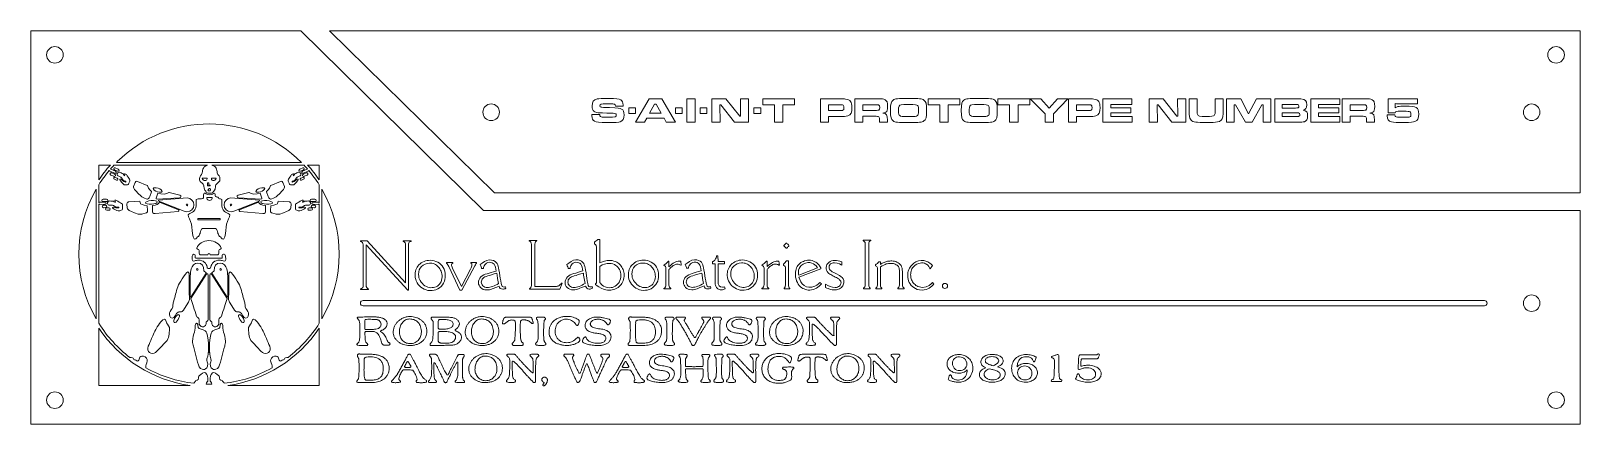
# Model space of a CAD drawing. Header units: inches. Extents: x 1.53 to 7.36, y 2.59 to 4.07.
import ezdxf

# ---------------------------------------------------------------- set-up
doc = ezdxf.new("R2010")
doc.units = ezdxf.units.IN
doc.header["$MEASUREMENT"] = 0
for name, color, linetype, lineweight in [('Circle + Man MERGED', 7, 'Continuous', 0), ('Outlines & Holes', 7, 'Continuous', 0), ('Text', 7, 'Continuous', 0)]:
    doc.layers.add(name, color=color, linetype=linetype, lineweight=lineweight)

# ---------------------------------------------------------------- blocks, each defined once
blk = doc.blocks.new('Block_0')
at = {"layer": 'Outlines & Holes'}
for points in [[(7.3608, 3.3987), (3.2339, 3.3987), (2.546, 4.0747), (1.5308, 4.0747), (1.5308, 2.5947), (7.3608, 2.5947)], [(7.3608, 3.4647), (7.3608, 4.0747), (2.6544, 4.0747), (3.2752, 3.4647)]]:
    blk.add_lwpolyline(points, close=True, dxfattribs=at)
blk = doc.blocks.new('Block_1')
at = {"layer": 'Outlines & Holes'}
for centre in [(1.6208, 3.9847), (7.2708, 3.9847), (3.2628, 3.7687), (7.1788, 3.7687), (7.1788, 3.0497), (1.6208, 2.6847), (7.2708, 2.6847)]:
    blk.add_circle(centre, 0.0312, dxfattribs=at)
blk = doc.blocks.new('Block_3')
at = {"layer": 'Text'}
for points, knots in [([(3.6712, 3.7604), (3.6712, 3.7551), (3.6718, 3.7534), (3.6742, 3.7521), (3.677, 3.7505), (3.6803, 3.7502), (3.7014, 3.7502), (3.7337, 3.7502), (3.7337, 3.7502), (3.7337, 3.758), (3.7337, 3.7633), (3.7315, 3.7646), (3.7219, 3.7647), (3.7219, 3.7647), (3.6982, 3.7655), (3.6982, 3.7655), (3.6982, 3.7655), (3.6822, 3.7662), (3.6822, 3.7662), (3.6822, 3.7662), (3.6742, 3.7664), (3.6742, 3.7664), (3.6498, 3.7671), (3.6429, 3.7726), (3.6429, 3.792), (3.6429, 3.8087), (3.6483, 3.8162), (3.6619, 3.8189), (3.6677, 3.8199), (3.6813, 3.8205), (3.705, 3.8205), (3.7337, 3.8205), (3.7441, 3.8193), (3.751, 3.8151), (3.7569, 3.8115), (3.7593, 3.806), (3.7593, 3.7955), (3.7593, 3.795), (3.7593, 3.7932), (3.7592, 3.7915), (3.7592, 3.7915), (3.7302, 3.7915), (3.7302, 3.7915), (3.7299, 3.7963), (3.7294, 3.7975), (3.7272, 3.7987), (3.7247, 3.8), (3.721, 3.8003), (3.6997, 3.8003), (3.6742, 3.8003), (3.6721, 3.7998), (3.6721, 3.7933), (3.6721, 3.79), (3.6734, 3.7883), (3.6766, 3.7876), (3.6792, 3.787), (3.6874, 3.7866), (3.7082, 3.7861), (3.7408, 3.7851), (3.7472, 3.7845), (3.7535, 3.7809), (3.7604, 3.777), (3.7629, 3.771), (3.7629, 3.7588), (3.7629, 3.7435), (3.7587, 3.736), (3.7485, 3.7326), (3.7426, 3.7306), (3.7302, 3.7299), (3.7007, 3.7299), (3.67, 3.7299), (3.658, 3.7311), (3.6511, 3.7351), (3.6443, 3.7389), (3.6421, 3.744), (3.6421, 3.7561), (3.6421, 3.7561), (3.6421, 3.7604), (3.6421, 3.7604), (3.6421, 3.7604), (3.6712, 3.7604), (3.6712, 3.7604)], [0, 0, 0, 0, 1, 1, 1, 2, 2, 2, 3, 3, 3, 4, 4, 4, 5, 5, 5, 6, 6, 6, 7, 7, 7, 8, 8, 8, 9, 9, 9, 10, 10, 10, 11, 11, 11, 12, 12, 12, 13, 13, 13, 14, 14, 14, 15, 15, 15, 16, 16, 16, 17, 17, 17, 18, 18, 18, 19, 19, 19, 20, 20, 20, 21, 21, 21, 22, 22, 22, 23, 23, 23, 24, 24, 24, 25, 25, 25, 26, 26, 26, 27, 27, 27, 27]), ([(3.9135, 3.7461), (3.9135, 3.7461), (3.8482, 3.7461), (3.8482, 3.7461), (3.8482, 3.7461), (3.8398, 3.7312), (3.8398, 3.7312), (3.8398, 3.7312), (3.8054, 3.7312), (3.8054, 3.7312), (3.8054, 3.7312), (3.8577, 3.8191), (3.8577, 3.8191), (3.8577, 3.8191), (3.9045, 3.8191), (3.9045, 3.8191), (3.9045, 3.8191), (3.9561, 3.7312), (3.9561, 3.7312), (3.9561, 3.7312), (3.9219, 3.7312), (3.9219, 3.7312), (3.9219, 3.7312), (3.9135, 3.7461), (3.9135, 3.7461)], [0, 0, 0, 0, 1, 1, 1, 2, 2, 2, 3, 3, 3, 4, 4, 4, 5, 5, 5, 6, 6, 6, 7, 7, 7, 8, 8, 8, 8]), ([(3.8839, 3.7987), (3.8839, 3.7987), (3.878, 3.7987), (3.878, 3.7987), (3.878, 3.7987), (3.8589, 3.7654), (3.8589, 3.7654), (3.8589, 3.7654), (3.903, 3.7654), (3.903, 3.7654), (3.903, 3.7654), (3.8839, 3.7987), (3.8839, 3.7987)], [0, 0, 0, 0, 1, 1, 1, 2, 2, 2, 3, 3, 3, 4, 4, 4, 4]), ([(4.0311, 3.8191), (4.0311, 3.8191), (4.0311, 3.7312), (4.0311, 3.7312), (4.0311, 3.7312), (3.9995, 3.7312), (3.9995, 3.7312), (3.9995, 3.7312), (3.9995, 3.8191), (3.9995, 3.8191), (3.9995, 3.8191), (4.0311, 3.8191), (4.0311, 3.8191)], [0, 0, 0, 0, 1, 1, 1, 2, 2, 2, 3, 3, 3, 4, 4, 4, 4]), ([(4.1466, 3.8191), (4.1466, 3.8191), (4.1983, 3.7536), (4.1983, 3.7536), (4.1983, 3.7536), (4.2014, 3.7536), (4.2014, 3.7536), (4.2014, 3.7536), (4.2007, 3.8191), (4.2007, 3.8191), (4.2007, 3.8191), (4.2313, 3.8191), (4.2313, 3.8191), (4.2313, 3.8191), (4.2313, 3.7312), (4.2313, 3.7312), (4.2313, 3.7312), (4.179, 3.7312), (4.179, 3.7312), (4.179, 3.7312), (4.1271, 3.7969), (4.1271, 3.7969), (4.1271, 3.7969), (4.1238, 3.7969), (4.1238, 3.7969), (4.1238, 3.7969), (4.1246, 3.7312), (4.1246, 3.7312), (4.1246, 3.7312), (4.0939, 3.7312), (4.0939, 3.7312), (4.0939, 3.7312), (4.0939, 3.8191), (4.0939, 3.8191), (4.0939, 3.8191), (4.1466, 3.8191), (4.1466, 3.8191)], [0, 0, 0, 0, 1, 1, 1, 2, 2, 2, 3, 3, 3, 4, 4, 4, 5, 5, 5, 6, 6, 6, 7, 7, 7, 8, 8, 8, 9, 9, 9, 10, 10, 10, 11, 11, 11, 12, 12, 12, 12]), ([(4.4047, 3.8191), (4.4047, 3.8191), (4.4047, 3.7967), (4.4047, 3.7967), (4.4047, 3.7967), (4.3607, 3.7967), (4.3607, 3.7967), (4.3607, 3.7967), (4.3607, 3.7312), (4.3607, 3.7312), (4.3607, 3.7312), (4.3292, 3.7312), (4.3292, 3.7312), (4.3292, 3.7312), (4.3292, 3.7967), (4.3292, 3.7967), (4.3292, 3.7967), (4.2852, 3.7967), (4.2852, 3.7967), (4.2852, 3.7967), (4.2852, 3.8191), (4.2852, 3.8191), (4.2852, 3.8191), (4.4047, 3.8191), (4.4047, 3.8191)], [0, 0, 0, 0, 1, 1, 1, 2, 2, 2, 3, 3, 3, 4, 4, 4, 5, 5, 5, 6, 6, 6, 7, 7, 7, 8, 8, 8, 8]), ([(4.5021, 3.8191), (4.5021, 3.8191), (4.5698, 3.8191), (4.5698, 3.8191), (4.5885, 3.8191), (4.5911, 3.819), (4.5966, 3.8183), (4.6153, 3.8158), (4.6206, 3.8087), (4.6206, 3.7862), (4.6206, 3.7667), (4.6166, 3.759), (4.6047, 3.7552), (4.5981, 3.7532), (4.5914, 3.7527), (4.5701, 3.7527), (4.5701, 3.7527), (4.5322, 3.7527), (4.5322, 3.7527), (4.5322, 3.7527), (4.5322, 3.7312), (4.5322, 3.7312), (4.5322, 3.7312), (4.5021, 3.7312), (4.5021, 3.7312), (4.5021, 3.7312), (4.5021, 3.8191), (4.5021, 3.8191)], [0, 0, 0, 0, 1, 1, 1, 2, 2, 2, 3, 3, 3, 4, 4, 4, 5, 5, 5, 6, 6, 6, 7, 7, 7, 8, 8, 8, 9, 9, 9, 9]), ([(4.5698, 3.7747), (4.5837, 3.7749), (4.5843, 3.7749), (4.5868, 3.7762), (4.5896, 3.7778), (4.5905, 3.7801), (4.5905, 3.7862), (4.5905, 3.7925), (4.5892, 3.7952), (4.5853, 3.7963), (4.5833, 3.797), (4.583, 3.797), (4.5698, 3.7971), (4.5698, 3.7971), (4.5322, 3.7971), (4.5322, 3.7971), (4.5322, 3.7971), (4.5322, 3.7747), (4.5322, 3.7747), (4.5322, 3.7747), (4.5698, 3.7747), (4.5698, 3.7747)], [0, 0, 0, 0, 1, 1, 1, 2, 2, 2, 3, 3, 3, 4, 4, 4, 5, 5, 5, 6, 6, 6, 7, 7, 7, 7]), ([(4.6321, 3.8191), (4.6321, 3.8191), (4.7048, 3.8191), (4.7048, 3.8191), (4.7389, 3.8191), (4.7389, 3.8191), (4.7452, 3.8157), (4.7528, 3.8116), (4.755, 3.8058), (4.755, 3.7905), (4.755, 3.7775), (4.7535, 3.7725), (4.7482, 3.7689), (4.7454, 3.767), (4.7426, 3.766), (4.7367, 3.7652), (4.7519, 3.7637), (4.7546, 3.7597), (4.754, 3.7394), (4.754, 3.7394), (4.754, 3.7312), (4.754, 3.7312), (4.754, 3.7312), (4.7244, 3.7312), (4.7244, 3.7312), (4.7244, 3.7312), (4.7244, 3.7359), (4.7244, 3.7359), (4.7244, 3.7457), (4.7238, 3.7489), (4.7214, 3.7511), (4.7193, 3.7532), (4.7171, 3.7535), (4.7047, 3.7535), (4.7047, 3.7535), (4.6622, 3.7535), (4.6622, 3.7535), (4.6622, 3.7535), (4.6622, 3.7312), (4.6622, 3.7312), (4.6622, 3.7312), (4.6321, 3.7312), (4.6321, 3.7312), (4.6321, 3.7312), (4.6321, 3.8191), (4.6321, 3.8191)], [0, 0, 0, 0, 1, 1, 1, 2, 2, 2, 3, 3, 3, 4, 4, 4, 5, 5, 5, 6, 6, 6, 7, 7, 7, 8, 8, 8, 9, 9, 9, 10, 10, 10, 11, 11, 11, 12, 12, 12, 13, 13, 13, 14, 14, 14, 15, 15, 15, 15]), ([(4.7045, 3.7755), (4.7196, 3.7758), (4.7196, 3.7758), (4.7217, 3.7771), (4.7241, 3.7784), (4.725, 3.7811), (4.725, 3.7866), (4.725, 3.7925), (4.7238, 3.795), (4.7207, 3.7962), (4.7186, 3.797), (4.7181, 3.797), (4.7045, 3.7971), (4.7045, 3.7971), (4.6622, 3.7971), (4.6622, 3.7971), (4.6622, 3.7971), (4.6622, 3.7755), (4.6622, 3.7755), (4.6622, 3.7755), (4.7045, 3.7755), (4.7045, 3.7755)], [0, 0, 0, 0, 1, 1, 1, 2, 2, 2, 3, 3, 3, 4, 4, 4, 5, 5, 5, 6, 6, 6, 7, 7, 7, 7]), ([(4.8917, 3.8144), (4.8992, 3.8093), (4.9014, 3.8004), (4.9014, 3.7753), (4.9014, 3.75), (4.8992, 3.7411), (4.8917, 3.736), (4.8841, 3.7308), (4.8748, 3.7299), (4.8339, 3.7299), (4.7923, 3.7299), (4.7831, 3.7308), (4.7756, 3.736), (4.7679, 3.7413), (4.7658, 3.75), (4.7658, 3.7758), (4.7658, 3.8003), (4.768, 3.8093), (4.7756, 3.8144), (4.7831, 3.8195), (4.7923, 3.8205), (4.8336, 3.8205), (4.8749, 3.8205), (4.8841, 3.8195), (4.8917, 3.8144)], [0, 0, 0, 0, 1, 1, 1, 2, 2, 2, 3, 3, 3, 4, 4, 4, 5, 5, 5, 6, 6, 6, 7, 7, 7, 8, 8, 8, 8]), ([(4.7982, 3.7921), (4.7965, 3.7891), (4.7959, 3.7841), (4.7959, 3.7729), (4.7959, 3.7619), (4.7968, 3.7584), (4.8003, 3.7559), (4.8043, 3.7531), (4.8091, 3.7527), (4.8339, 3.7527), (4.8581, 3.7527), (4.8629, 3.7532), (4.8669, 3.7559), (4.8703, 3.7583), (4.8714, 3.7621), (4.8714, 3.7728), (4.8714, 3.7858), (4.8705, 3.7908), (4.8678, 3.7937), (4.8644, 3.7973), (4.8612, 3.7977), (4.8336, 3.7977), (4.804, 3.7977), (4.8012, 3.7973), (4.7982, 3.7921)], [0, 0, 0, 0, 1, 1, 1, 2, 2, 2, 3, 3, 3, 4, 4, 4, 5, 5, 5, 6, 6, 6, 7, 7, 7, 8, 8, 8, 8]), ([(5.0265, 3.8191), (5.0265, 3.8191), (5.0265, 3.7967), (5.0265, 3.7967), (5.0265, 3.7967), (4.9826, 3.7967), (4.9826, 3.7967), (4.9826, 3.7967), (4.9826, 3.7312), (4.9826, 3.7312), (4.9826, 3.7312), (4.951, 3.7312), (4.951, 3.7312), (4.951, 3.7312), (4.951, 3.7967), (4.951, 3.7967), (4.951, 3.7967), (4.9071, 3.7967), (4.9071, 3.7967), (4.9071, 3.7967), (4.9071, 3.8191), (4.9071, 3.8191), (4.9071, 3.8191), (5.0265, 3.8191), (5.0265, 3.8191)], [0, 0, 0, 0, 1, 1, 1, 2, 2, 2, 3, 3, 3, 4, 4, 4, 5, 5, 5, 6, 6, 6, 7, 7, 7, 8, 8, 8, 8]), ([(5.158, 3.8144), (5.1656, 3.8093), (5.1678, 3.8004), (5.1678, 3.7753), (5.1678, 3.75), (5.1656, 3.7411), (5.158, 3.736), (5.1505, 3.7308), (5.1411, 3.7299), (5.1003, 3.7299), (5.0587, 3.7299), (5.0495, 3.7308), (5.0419, 3.736), (5.0342, 3.7413), (5.0322, 3.75), (5.0322, 3.7758), (5.0322, 3.8003), (5.0344, 3.8093), (5.0419, 3.8144), (5.0495, 3.8195), (5.0587, 3.8205), (5.1, 3.8205), (5.1413, 3.8205), (5.1505, 3.8195), (5.158, 3.8144)], [0, 0, 0, 0, 1, 1, 1, 2, 2, 2, 3, 3, 3, 4, 4, 4, 5, 5, 5, 6, 6, 6, 7, 7, 7, 8, 8, 8, 8]), ([(5.0646, 3.7921), (5.0628, 3.7891), (5.0622, 3.7841), (5.0622, 3.7729), (5.0622, 3.7619), (5.0631, 3.7584), (5.0667, 3.7559), (5.0707, 3.7531), (5.0754, 3.7527), (5.1003, 3.7527), (5.1244, 3.7527), (5.1293, 3.7532), (5.1333, 3.7559), (5.1367, 3.7583), (5.1377, 3.7621), (5.1377, 3.7728), (5.1377, 3.7858), (5.1368, 3.7908), (5.1342, 3.7937), (5.1308, 3.7973), (5.1275, 3.7977), (5.1, 3.7977), (5.0704, 3.7977), (5.0676, 3.7973), (5.0646, 3.7921)], [0, 0, 0, 0, 1, 1, 1, 2, 2, 2, 3, 3, 3, 4, 4, 4, 5, 5, 5, 6, 6, 6, 7, 7, 7, 8, 8, 8, 8]), ([(5.2896, 3.8191), (5.2896, 3.8191), (5.2896, 3.7967), (5.2896, 3.7967), (5.2896, 3.7967), (5.2457, 3.7967), (5.2457, 3.7967), (5.2457, 3.7967), (5.2457, 3.7312), (5.2457, 3.7312), (5.2457, 3.7312), (5.2141, 3.7312), (5.2141, 3.7312), (5.2141, 3.7312), (5.2141, 3.7967), (5.2141, 3.7967), (5.2141, 3.7967), (5.1702, 3.7967), (5.1702, 3.7967), (5.1702, 3.7967), (5.1702, 3.8191), (5.1702, 3.8191), (5.1702, 3.8191), (5.2896, 3.8191), (5.2896, 3.8191)], [0, 0, 0, 0, 1, 1, 1, 2, 2, 2, 3, 3, 3, 4, 4, 4, 5, 5, 5, 6, 6, 6, 7, 7, 7, 8, 8, 8, 8]), ([(5.3314, 3.8191), (5.3314, 3.8191), (5.3635, 3.784), (5.3635, 3.784), (5.3635, 3.784), (5.3943, 3.8191), (5.3943, 3.8191), (5.3943, 3.8191), (5.4335, 3.8191), (5.4335, 3.8191), (5.4335, 3.8191), (5.3795, 3.7623), (5.3795, 3.7623), (5.3795, 3.7623), (5.3795, 3.7312), (5.3795, 3.7312), (5.3795, 3.7312), (5.3484, 3.7312), (5.3484, 3.7312), (5.3484, 3.7312), (5.3484, 3.7623), (5.3484, 3.7623), (5.3484, 3.7623), (5.2919, 3.8191), (5.2919, 3.8191), (5.2919, 3.8191), (5.3314, 3.8191), (5.3314, 3.8191)], [0, 0, 0, 0, 1, 1, 1, 2, 2, 2, 3, 3, 3, 4, 4, 4, 5, 5, 5, 6, 6, 6, 7, 7, 7, 8, 8, 8, 9, 9, 9, 9]), ([(5.4359, 3.8191), (5.4359, 3.8191), (5.5036, 3.8191), (5.5036, 3.8191), (5.5222, 3.8191), (5.5249, 3.819), (5.5304, 3.8183), (5.549, 3.8158), (5.5544, 3.8087), (5.5544, 3.7862), (5.5544, 3.7667), (5.5504, 3.759), (5.5385, 3.7552), (5.5318, 3.7532), (5.5252, 3.7527), (5.5039, 3.7527), (5.5039, 3.7527), (5.466, 3.7527), (5.466, 3.7527), (5.466, 3.7527), (5.466, 3.7312), (5.466, 3.7312), (5.466, 3.7312), (5.4359, 3.7312), (5.4359, 3.7312), (5.4359, 3.7312), (5.4359, 3.8191), (5.4359, 3.8191)], [0, 0, 0, 0, 1, 1, 1, 2, 2, 2, 3, 3, 3, 4, 4, 4, 5, 5, 5, 6, 6, 6, 7, 7, 7, 8, 8, 8, 9, 9, 9, 9]), ([(5.5036, 3.7747), (5.5175, 3.7749), (5.5181, 3.7749), (5.5206, 3.7762), (5.5234, 3.7778), (5.5243, 3.7801), (5.5243, 3.7862), (5.5243, 3.7925), (5.523, 3.7952), (5.5191, 3.7963), (5.517, 3.797), (5.5167, 3.797), (5.5036, 3.7971), (5.5036, 3.7971), (5.466, 3.7971), (5.466, 3.7971), (5.466, 3.7971), (5.466, 3.7747), (5.466, 3.7747), (5.466, 3.7747), (5.5036, 3.7747), (5.5036, 3.7747)], [0, 0, 0, 0, 1, 1, 1, 2, 2, 2, 3, 3, 3, 4, 4, 4, 5, 5, 5, 6, 6, 6, 7, 7, 7, 7]), ([(5.6744, 3.8191), (5.6744, 3.8191), (5.6744, 3.7984), (5.6744, 3.7984), (5.6744, 3.7984), (5.5948, 3.7984), (5.5948, 3.7984), (5.5948, 3.7984), (5.5948, 3.7857), (5.5948, 3.7857), (5.5948, 3.7857), (5.6704, 3.7857), (5.6704, 3.7857), (5.6704, 3.7857), (5.6704, 3.7663), (5.6704, 3.7663), (5.6704, 3.7663), (5.5948, 3.7663), (5.5948, 3.7663), (5.5948, 3.7663), (5.5948, 3.7523), (5.5948, 3.7523), (5.5948, 3.7523), (5.675, 3.7523), (5.675, 3.7523), (5.675, 3.7523), (5.675, 3.7312), (5.675, 3.7312), (5.675, 3.7312), (5.5652, 3.7312), (5.5652, 3.7312), (5.5652, 3.7312), (5.5652, 3.8191), (5.5652, 3.8191), (5.5652, 3.8191), (5.6744, 3.8191), (5.6744, 3.8191)], [0, 0, 0, 0, 1, 1, 1, 2, 2, 2, 3, 3, 3, 4, 4, 4, 5, 5, 5, 6, 6, 6, 7, 7, 7, 8, 8, 8, 9, 9, 9, 10, 10, 10, 11, 11, 11, 12, 12, 12, 12]), ([(5.7923, 3.8191), (5.7923, 3.8191), (5.8439, 3.7536), (5.8439, 3.7536), (5.8439, 3.7536), (5.8471, 3.7536), (5.8471, 3.7536), (5.8471, 3.7536), (5.8463, 3.8191), (5.8463, 3.8191), (5.8463, 3.8191), (5.877, 3.8191), (5.877, 3.8191), (5.877, 3.8191), (5.877, 3.7312), (5.877, 3.7312), (5.877, 3.7312), (5.8247, 3.7312), (5.8247, 3.7312), (5.8247, 3.7312), (5.7727, 3.7969), (5.7727, 3.7969), (5.7727, 3.7969), (5.7695, 3.7969), (5.7695, 3.7969), (5.7695, 3.7969), (5.7702, 3.7312), (5.7702, 3.7312), (5.7702, 3.7312), (5.7396, 3.7312), (5.7396, 3.7312), (5.7396, 3.7312), (5.7396, 3.8191), (5.7396, 3.8191), (5.7396, 3.8191), (5.7923, 3.8191), (5.7923, 3.8191)], [0, 0, 0, 0, 1, 1, 1, 2, 2, 2, 3, 3, 3, 4, 4, 4, 5, 5, 5, 6, 6, 6, 7, 7, 7, 8, 8, 8, 9, 9, 9, 10, 10, 10, 11, 11, 11, 12, 12, 12, 12]), ([(5.9199, 3.8191), (5.9199, 3.8191), (5.9199, 3.7787), (5.9199, 3.7787), (5.9202, 3.7648), (5.9202, 3.7647), (5.9209, 3.7612), (5.9226, 3.7542), (5.9283, 3.7527), (5.9539, 3.7527), (5.9747, 3.7527), (5.9809, 3.7535), (5.9842, 3.7567), (5.9865, 3.7589), (5.9873, 3.7613), (5.9877, 3.7696), (5.9879, 3.7726), (5.988, 3.7768), (5.988, 3.7787), (5.988, 3.7787), (5.988, 3.8191), (5.988, 3.8191), (5.988, 3.8191), (6.0181, 3.8191), (6.0181, 3.8191), (6.0181, 3.8191), (6.0181, 3.7787), (6.0181, 3.7787), (6.0176, 3.7588), (6.0175, 3.7573), (6.0166, 3.7511), (6.0149, 3.7411), (6.0074, 3.7341), (5.9961, 3.732), (5.9873, 3.7305), (5.9773, 3.7299), (5.9544, 3.7299), (5.9166, 3.7299), (5.9048, 3.7318), (5.8974, 3.7388), (5.8925, 3.7432), (5.8909, 3.7486), (5.8901, 3.7616), (5.89, 3.7644), (5.89, 3.7644), (5.8898, 3.7787), (5.8898, 3.7787), (5.8898, 3.8191), (5.8898, 3.8191), (5.8898, 3.8191), (5.9199, 3.8191), (5.9199, 3.8191)], [0, 0, 0, 0, 1, 1, 1, 2, 2, 2, 3, 3, 3, 4, 4, 4, 5, 5, 5, 6, 6, 6, 7, 7, 7, 8, 8, 8, 9, 9, 9, 10, 10, 10, 11, 11, 11, 12, 12, 12, 13, 13, 13, 14, 14, 14, 15, 15, 15, 16, 16, 16, 17, 17, 17, 17]), ([(6.0844, 3.8191), (6.0844, 3.8191), (6.1137, 3.7621), (6.1137, 3.7621), (6.1137, 3.7621), (6.1432, 3.8191), (6.1432, 3.8191), (6.1432, 3.8191), (6.1973, 3.8191), (6.1973, 3.8191), (6.1973, 3.8191), (6.1973, 3.7312), (6.1973, 3.7312), (6.1973, 3.7312), (6.1677, 3.7312), (6.1677, 3.7312), (6.1677, 3.7312), (6.1685, 3.797), (6.1685, 3.797), (6.1685, 3.797), (6.1634, 3.797), (6.1634, 3.797), (6.1634, 3.797), (6.1263, 3.7312), (6.1263, 3.7312), (6.1263, 3.7312), (6.1013, 3.7312), (6.1013, 3.7312), (6.1013, 3.7312), (6.0641, 3.797), (6.0641, 3.797), (6.0641, 3.797), (6.0588, 3.797), (6.0588, 3.797), (6.0588, 3.797), (6.0595, 3.7312), (6.0595, 3.7312), (6.0595, 3.7312), (6.0299, 3.7312), (6.0299, 3.7312), (6.0299, 3.7312), (6.0299, 3.8191), (6.0299, 3.8191), (6.0299, 3.8191), (6.0844, 3.8191), (6.0844, 3.8191)], [0, 0, 0, 0, 1, 1, 1, 2, 2, 2, 3, 3, 3, 4, 4, 4, 5, 5, 5, 6, 6, 6, 7, 7, 7, 8, 8, 8, 9, 9, 9, 10, 10, 10, 11, 11, 11, 12, 12, 12, 13, 13, 13, 14, 14, 14, 15, 15, 15, 15]), ([(6.2119, 3.8191), (6.2119, 3.8191), (6.2828, 3.8191), (6.2828, 3.8191), (6.3062, 3.819), (6.3062, 3.819), (6.3106, 3.8187), (6.3268, 3.8177), (6.3321, 3.8122), (6.3321, 3.7962), (6.3321, 3.7837), (6.3287, 3.7785), (6.3188, 3.776), (6.3318, 3.7741), (6.3358, 3.7689), (6.3358, 3.7548), (6.3358, 3.7423), (6.3321, 3.7359), (6.3233, 3.7332), (6.3177, 3.7315), (6.3161, 3.7314), (6.2829, 3.7312), (6.2829, 3.7312), (6.2119, 3.7312), (6.2119, 3.7312), (6.2119, 3.7312), (6.2119, 3.8191), (6.2119, 3.8191)], [0, 0, 0, 0, 1, 1, 1, 2, 2, 2, 3, 3, 3, 4, 4, 4, 5, 5, 5, 6, 6, 6, 7, 7, 7, 8, 8, 8, 9, 9, 9, 9]), ([(6.2828, 3.7845), (6.2934, 3.7845), (6.2977, 3.7847), (6.2997, 3.7855), (6.3019, 3.7863), (6.3029, 3.7886), (6.3029, 3.7917), (6.3029, 3.7954), (6.3016, 3.7974), (6.2985, 3.7981), (6.2968, 3.7983), (6.2964, 3.7983), (6.2828, 3.7984), (6.2828, 3.7984), (6.2404, 3.7984), (6.2404, 3.7984), (6.2404, 3.7984), (6.2404, 3.7845), (6.2404, 3.7845), (6.2404, 3.7845), (6.2828, 3.7845), (6.2828, 3.7845)], [0, 0, 0, 0, 1, 1, 1, 2, 2, 2, 3, 3, 3, 4, 4, 4, 5, 5, 5, 6, 6, 6, 7, 7, 7, 7]), ([(6.4567, 3.8191), (6.4567, 3.8191), (6.4567, 3.7984), (6.4567, 3.7984), (6.4567, 3.7984), (6.3771, 3.7984), (6.3771, 3.7984), (6.3771, 3.7984), (6.3771, 3.7857), (6.3771, 3.7857), (6.3771, 3.7857), (6.4527, 3.7857), (6.4527, 3.7857), (6.4527, 3.7857), (6.4527, 3.7663), (6.4527, 3.7663), (6.4527, 3.7663), (6.3771, 3.7663), (6.3771, 3.7663), (6.3771, 3.7663), (6.3771, 3.7523), (6.3771, 3.7523), (6.3771, 3.7523), (6.4573, 3.7523), (6.4573, 3.7523), (6.4573, 3.7523), (6.4573, 3.7312), (6.4573, 3.7312), (6.4573, 3.7312), (6.3475, 3.7312), (6.3475, 3.7312), (6.3475, 3.7312), (6.3475, 3.8191), (6.3475, 3.8191), (6.3475, 3.8191), (6.4567, 3.8191), (6.4567, 3.8191)], [0, 0, 0, 0, 1, 1, 1, 2, 2, 2, 3, 3, 3, 4, 4, 4, 5, 5, 5, 6, 6, 6, 7, 7, 7, 8, 8, 8, 9, 9, 9, 10, 10, 10, 11, 11, 11, 12, 12, 12, 12]), ([(6.4652, 3.8191), (6.4652, 3.8191), (6.5379, 3.8191), (6.5379, 3.8191), (6.5719, 3.8191), (6.5719, 3.8191), (6.5783, 3.8157), (6.5858, 3.8116), (6.5881, 3.8058), (6.5881, 3.7905), (6.5881, 3.7775), (6.5866, 3.7725), (6.5813, 3.7689), (6.5784, 3.767), (6.5756, 3.766), (6.5697, 3.7652), (6.585, 3.7637), (6.5876, 3.7597), (6.587, 3.7394), (6.587, 3.7394), (6.587, 3.7312), (6.587, 3.7312), (6.587, 3.7312), (6.5574, 3.7312), (6.5574, 3.7312), (6.5574, 3.7312), (6.5574, 3.7359), (6.5574, 3.7359), (6.5574, 3.7457), (6.5568, 3.7489), (6.5545, 3.7511), (6.5524, 3.7532), (6.5502, 3.7535), (6.5377, 3.7535), (6.5377, 3.7535), (6.4952, 3.7535), (6.4952, 3.7535), (6.4952, 3.7535), (6.4952, 3.7312), (6.4952, 3.7312), (6.4952, 3.7312), (6.4652, 3.7312), (6.4652, 3.7312), (6.4652, 3.7312), (6.4652, 3.8191), (6.4652, 3.8191)], [0, 0, 0, 0, 1, 1, 1, 2, 2, 2, 3, 3, 3, 4, 4, 4, 5, 5, 5, 6, 6, 6, 7, 7, 7, 8, 8, 8, 9, 9, 9, 10, 10, 10, 11, 11, 11, 12, 12, 12, 13, 13, 13, 14, 14, 14, 15, 15, 15, 15]), ([(6.5376, 3.7755), (6.5527, 3.7758), (6.5527, 3.7758), (6.5548, 3.7771), (6.5571, 3.7784), (6.558, 3.7811), (6.558, 3.7866), (6.558, 3.7925), (6.5568, 3.795), (6.5537, 3.7962), (6.5516, 3.797), (6.5512, 3.797), (6.5376, 3.7971), (6.5376, 3.7971), (6.4952, 3.7971), (6.4952, 3.7971), (6.4952, 3.7971), (6.4952, 3.7755), (6.4952, 3.7755), (6.4952, 3.7755), (6.5376, 3.7755), (6.5376, 3.7755)], [0, 0, 0, 0, 1, 1, 1, 2, 2, 2, 3, 3, 3, 4, 4, 4, 5, 5, 5, 6, 6, 6, 7, 7, 7, 7]), ([(6.7492, 3.8191), (6.7492, 3.8191), (6.7492, 3.8003), (6.7492, 3.8003), (6.7492, 3.8003), (6.6849, 3.8003), (6.6849, 3.8003), (6.6849, 3.8003), (6.6781, 3.8003), (6.6781, 3.8003), (6.6723, 3.8003), (6.6679, 3.8006), (6.6656, 3.801), (6.6656, 3.801), (6.6656, 3.7915), (6.6656, 3.7915), (6.6656, 3.7882), (6.6656, 3.787), (6.6654, 3.7849), (6.6695, 3.7882), (6.6711, 3.789), (6.675, 3.7898), (6.6797, 3.7908), (6.6908, 3.7915), (6.7038, 3.7915), (6.7456, 3.7915), (6.7537, 3.7867), (6.7537, 3.7626), (6.7537, 3.7452), (6.7499, 3.7374), (6.7397, 3.7337), (6.7318, 3.731), (6.724, 3.7302), (6.7015, 3.7302), (6.6714, 3.7302), (6.6612, 3.7307), (6.6513, 3.7327), (6.6399, 3.7351), (6.6354, 3.7411), (6.6354, 3.755), (6.6354, 3.7555), (6.6354, 3.7569), (6.6356, 3.7584), (6.6356, 3.7584), (6.6642, 3.7584), (6.6642, 3.7584), (6.6643, 3.7547), (6.6648, 3.753), (6.6659, 3.7521), (6.6682, 3.7502), (6.6753, 3.7496), (6.6935, 3.7496), (6.7151, 3.7496), (6.7179, 3.7497), (6.7209, 3.7509), (6.7237, 3.7521), (6.7246, 3.7548), (6.7246, 3.7618), (6.7246, 3.7684), (6.7232, 3.7705), (6.7184, 3.7713), (6.7139, 3.7721), (6.7, 3.7726), (6.6871, 3.7726), (6.6696, 3.7726), (6.6656, 3.7716), (6.6656, 3.767), (6.6656, 3.767), (6.6656, 3.7659), (6.6656, 3.7659), (6.6656, 3.7659), (6.6393, 3.7659), (6.6393, 3.7659), (6.6393, 3.7659), (6.6393, 3.8191), (6.6393, 3.8191), (6.6393, 3.8191), (6.7492, 3.8191), (6.7492, 3.8191)], [0, 0, 0, 0, 1, 1, 1, 2, 2, 2, 3, 3, 3, 4, 4, 4, 5, 5, 5, 6, 6, 6, 7, 7, 7, 8, 8, 8, 9, 9, 9, 10, 10, 10, 11, 11, 11, 12, 12, 12, 13, 13, 13, 14, 14, 14, 15, 15, 15, 16, 16, 16, 17, 17, 17, 18, 18, 18, 19, 19, 19, 20, 20, 20, 21, 21, 21, 22, 22, 22, 23, 23, 23, 24, 24, 24, 25, 25, 25, 26, 26, 26, 26]), ([(3.8057, 3.7849), (3.8057, 3.7849), (3.8057, 3.7642), (3.8057, 3.7642), (3.8057, 3.7642), (3.7806, 3.7642), (3.7806, 3.7642), (3.7806, 3.7642), (3.7806, 3.7849), (3.7806, 3.7849), (3.7806, 3.7849), (3.8057, 3.7849), (3.8057, 3.7849)], [0, 0, 0, 0, 1, 1, 1, 2, 2, 2, 3, 3, 3, 4, 4, 4, 4]), ([(3.9814, 3.7849), (3.9814, 3.7849), (3.9814, 3.7642), (3.9814, 3.7642), (3.9814, 3.7642), (3.9562, 3.7642), (3.9562, 3.7642), (3.9562, 3.7642), (3.9562, 3.7849), (3.9562, 3.7849), (3.9562, 3.7849), (3.9814, 3.7849), (3.9814, 3.7849)], [0, 0, 0, 0, 1, 1, 1, 2, 2, 2, 3, 3, 3, 4, 4, 4, 4]), ([(4.0748, 3.7849), (4.0748, 3.7849), (4.0748, 3.7642), (4.0748, 3.7642), (4.0748, 3.7642), (4.0496, 3.7642), (4.0496, 3.7642), (4.0496, 3.7642), (4.0496, 3.7849), (4.0496, 3.7849), (4.0496, 3.7849), (4.0748, 3.7849), (4.0748, 3.7849)], [0, 0, 0, 0, 1, 1, 1, 2, 2, 2, 3, 3, 3, 4, 4, 4, 4]), ([(4.2771, 3.7849), (4.2771, 3.7849), (4.2771, 3.7642), (4.2771, 3.7642), (4.2771, 3.7642), (4.2519, 3.7642), (4.2519, 3.7642), (4.2519, 3.7642), (4.2519, 3.7849), (4.2519, 3.7849), (4.2519, 3.7849), (4.2771, 3.7849), (4.2771, 3.7849)], [0, 0, 0, 0, 1, 1, 1, 2, 2, 2, 3, 3, 3, 4, 4, 4, 4]), ([(6.2829, 3.7523), (6.3008, 3.7525), (6.3008, 3.7525), (6.3031, 3.7534), (6.3056, 3.7543), (6.3066, 3.7563), (6.3066, 3.76), (6.3066, 3.7641), (6.3053, 3.7659), (6.3019, 3.7666), (6.3004, 3.7668), (6.3004, 3.7668), (6.2829, 3.767), (6.2829, 3.767), (6.2404, 3.767), (6.2404, 3.767), (6.2404, 3.767), (6.2404, 3.7523), (6.2404, 3.7523), (6.2404, 3.7523), (6.2829, 3.7523), (6.2829, 3.7523)], [0, 0, 0, 0, 1, 1, 1, 2, 2, 2, 3, 3, 3, 4, 4, 4, 5, 5, 5, 6, 6, 6, 7, 7, 7, 7])]:
    blk.add_open_spline(points, degree=3, knots=knots, dxfattribs=at)
blk = doc.blocks.new('Block_2')
at = {"layer": 'Text'}
blk.add_blockref('Block_3', (0, 0), dxfattribs=at)
blk = doc.blocks.new('Block_5')
at = {"layer": 'Text'}
for points, knots in [([(4.4213, 3.148), (4.4213, 3.148), (4.5041, 3.179), (4.5041, 3.179), (4.5034, 3.1811), (4.5029, 3.1832), (4.5008, 3.1869), (4.4981, 3.1914), (4.4958, 3.1948), (4.4928, 3.1978), (4.4905, 3.2001), (4.486, 3.2031), (4.4808, 3.206), (4.4757, 3.2088), (4.4663, 3.2116), (4.4584, 3.2116), (4.4516, 3.2115), (4.4437, 3.2098), (4.4379, 3.2073), (4.4321, 3.2048), (4.4248, 3.2007), (4.4205, 3.196), (4.4162, 3.1914), (4.4128, 3.1847), (4.4103, 3.178), (4.4079, 3.1714), (4.4078, 3.1627), (4.4078, 3.155), (4.4078, 3.1448), (4.4114, 3.1356), (4.4153, 3.1273), (4.4192, 3.119), (4.4248, 3.1125), (4.4321, 3.1078), (4.4433, 3.1012), (4.4561, 3.0962), (4.4755, 3.101), (4.4927, 3.1052), (4.5059, 3.1228), (4.5059, 3.1228), (4.5059, 3.1228), (4.5001, 3.1278), (4.5001, 3.1278), (4.5001, 3.1278), (4.4924, 3.1185), (4.4814, 3.1137), (4.448, 3.0993), (4.4265, 3.1233), (4.4213, 3.148)], [0, 0, 0, 0, 1, 1, 1, 2, 2, 2, 3, 3, 3, 4, 4, 4, 5, 5, 5, 6, 6, 6, 7, 7, 7, 8, 8, 8, 9, 9, 9, 10, 10, 10, 11, 11, 11, 12, 12, 12, 13, 13, 13, 14, 14, 14, 15, 15, 15, 16, 16, 16, 16]), ([(4.4909, 3.1832), (4.4871, 3.1916), (4.4699, 3.2088), (4.4454, 3.2006), (4.4193, 3.1918), (4.4174, 3.1705), (4.4198, 3.1579), (4.4198, 3.1579), (4.4204, 3.1558), (4.4204, 3.1558), (4.4204, 3.1558), (4.4909, 3.1832), (4.4909, 3.1832)], [0, 0, 0, 0, 1, 1, 1, 2, 2, 2, 3, 3, 3, 4, 4, 4, 4])]:
    blk.add_open_spline(points, degree=3, knots=knots, dxfattribs=at)
blk = doc.blocks.new('Block_6')
at = {"layer": 'Text'}
for points, knots in [([(4.3647, 3.2675), (4.3647, 3.2675), (4.3647, 3.2651), (4.3647, 3.2651), (4.3679, 3.2626), (4.3706, 3.2597), (4.373, 3.2565), (4.373, 3.2565), (4.3754, 3.2565), (4.3754, 3.2565), (4.3786, 3.2603), (4.3813, 3.263), (4.3834, 3.2647), (4.3834, 3.2647), (4.3834, 3.2673), (4.3834, 3.2673), (4.3805, 3.2698), (4.3778, 3.2727), (4.3753, 3.276), (4.3753, 3.276), (4.3727, 3.276), (4.3727, 3.276), (4.3695, 3.272), (4.3668, 3.2692), (4.3647, 3.2675)], [0, 0, 0, 0, 1, 1, 1, 2, 2, 2, 3, 3, 3, 4, 4, 4, 5, 5, 5, 6, 6, 6, 7, 7, 7, 8, 8, 8, 8]), ([(4.3631, 3.1971), (4.3631, 3.1952), (4.3631, 3.1933), (4.3631, 3.1914), (4.369, 3.1915), (4.3703, 3.1868), (4.3703, 3.1804), (4.3703, 3.1804), (4.3703, 3.1179), (4.3703, 3.1179), (4.3703, 3.1123), (4.3678, 3.1084), (4.3654, 3.106), (4.3654, 3.106), (4.3654, 3.1037), (4.3654, 3.1037), (4.3654, 3.1037), (4.3868, 3.1038), (4.3868, 3.1038), (4.3868, 3.1038), (4.3868, 3.106), (4.3868, 3.106), (4.3844, 3.1072), (4.3835, 3.1086), (4.3827, 3.1108), (4.3818, 3.1133), (4.3817, 3.1156), (4.3817, 3.1193), (4.3817, 3.1193), (4.3816, 3.2093), (4.3816, 3.2093), (4.379, 3.2093), (4.3764, 3.2094), (4.3738, 3.2094), (4.3729, 3.2075), (4.3715, 3.2051), (4.3693, 3.2026), (4.3671, 3.2001), (4.3649, 3.1983), (4.3631, 3.1971)], [0, 0, 0, 0, 1, 1, 1, 2, 2, 2, 3, 3, 3, 4, 4, 4, 5, 5, 5, 6, 6, 6, 7, 7, 7, 8, 8, 8, 9, 9, 9, 10, 10, 10, 11, 11, 11, 12, 12, 12, 13, 13, 13, 13])]:
    blk.add_open_spline(points, degree=3, knots=knots, dxfattribs=at)
blk = doc.blocks.new('Block_7')
at = {"layer": 'Text'}
for points, knots in [([(4.1851, 3.2077), (4.1778, 3.2046), (4.1714, 3.2003), (4.1659, 3.1949), (4.1605, 3.1894), (4.1577, 3.1837), (4.1547, 3.1765), (4.1517, 3.1693), (4.1512, 3.1618), (4.1516, 3.1539), (4.1521, 3.1444), (4.1541, 3.1366), (4.1592, 3.1279), (4.1642, 3.1193), (4.1705, 3.1123), (4.1794, 3.1071), (4.1883, 3.1019), (4.1969, 3.0983), (4.2077, 3.0983), (4.2184, 3.0983), (4.2274, 3.0992), (4.2365, 3.1045), (4.2456, 3.1098), (4.2534, 3.1174), (4.2587, 3.1264), (4.2641, 3.1354), (4.2651, 3.1445), (4.2651, 3.1548), (4.2651, 3.1657), (4.263, 3.1767), (4.2576, 3.1855), (4.2523, 3.1943), (4.2457, 3.2001), (4.2369, 3.205), (4.2282, 3.2099), (4.2187, 3.2124), (4.2085, 3.2124), (4.2003, 3.2124), (4.1925, 3.2108), (4.1851, 3.2077)], [0, 0, 0, 0, 1, 1, 1, 2, 2, 2, 3, 3, 3, 4, 4, 4, 5, 5, 5, 6, 6, 6, 7, 7, 7, 8, 8, 8, 9, 9, 9, 10, 10, 10, 11, 11, 11, 12, 12, 12, 13, 13, 13, 13]), ([(4.1757, 3.1891), (4.167, 3.1809), (4.1648, 3.1724), (4.1648, 3.1592), (4.1648, 3.1496), (4.1665, 3.1434), (4.1711, 3.1356), (4.1757, 3.1277), (4.1814, 3.1212), (4.1887, 3.1166), (4.1961, 3.1121), (4.2021, 3.1092), (4.2102, 3.1092), (4.2178, 3.1092), (4.2235, 3.1093), (4.2304, 3.1127), (4.2373, 3.1161), (4.2421, 3.12), (4.2462, 3.1266), (4.2503, 3.1331), (4.2531, 3.141), (4.2531, 3.1501), (4.2531, 3.1574), (4.2518, 3.1643), (4.2492, 3.1708), (4.2467, 3.1772), (4.2432, 3.1828), (4.2388, 3.1875), (4.2344, 3.1922), (4.2293, 3.1958), (4.2235, 3.1985), (4.2177, 3.2011), (4.2116, 3.2014), (4.2053, 3.2014), (4.1928, 3.2014), (4.1843, 3.1973), (4.1757, 3.1891)], [0, 0, 0, 0, 1, 1, 1, 2, 2, 2, 3, 3, 3, 4, 4, 4, 5, 5, 5, 6, 6, 6, 7, 7, 7, 8, 8, 8, 9, 9, 9, 10, 10, 10, 11, 11, 11, 12, 12, 12, 12])]:
    blk.add_open_spline(points, degree=3, knots=knots, dxfattribs=at)
blk = doc.blocks.new('Block_8')
at = {"layer": 'Text'}
for points, knots in [([(4.0192, 3.1614), (4.0097, 3.159), (4.0019, 3.155), (3.9958, 3.1495), (3.9897, 3.1439), (3.9867, 3.1362), (3.9867, 3.1263), (3.9867, 3.1214), (3.9893, 3.1147), (3.9946, 3.109), (3.9999, 3.1032), (4.0077, 3.1003), (4.0181, 3.1003), (4.0247, 3.1003), (4.0313, 3.1016), (4.0377, 3.1041), (4.0442, 3.1067), (4.0511, 3.1101), (4.064, 3.1145), (4.0647, 3.111), (4.0663, 3.1083), (4.0687, 3.1063), (4.0711, 3.1043), (4.0742, 3.1032), (4.0778, 3.1032), (4.0816, 3.1032), (4.0857, 3.1043), (4.0901, 3.1064), (4.0901, 3.1064), (4.0887, 3.1124), (4.0887, 3.1124), (4.0866, 3.1117), (4.0847, 3.1113), (4.0829, 3.1113), (4.0808, 3.1113), (4.0784, 3.1111), (4.0763, 3.1132), (4.0734, 3.1161), (4.0707, 3.1303), (4.0688, 3.1444), (4.0677, 3.1534), (4.0638, 3.1765), (4.0623, 3.183), (4.0609, 3.1895), (4.0579, 3.1994), (4.0538, 3.2036), (4.0477, 3.2098), (4.0405, 3.2135), (4.0275, 3.2135), (4.0145, 3.2135), (4.0034, 3.2017), (3.9933, 3.1957), (3.9959, 3.1884), (3.9977, 3.1844), (3.9984, 3.1813), (3.9984, 3.1813), (4.0053, 3.1813), (4.0053, 3.1813), (4.0064, 3.1862), (4.0071, 3.1899), (4.0103, 3.1944), (4.0135, 3.1988), (4.0202, 3.2043), (4.0272, 3.2043), (4.0356, 3.2043), (4.0414, 3.2018), (4.0456, 3.1971), (4.0498, 3.1925), (4.0525, 3.181), (4.0531, 3.1715), (4.0403, 3.1681), (4.0286, 3.1639), (4.0192, 3.1614)], [0, 0, 0, 0, 1, 1, 1, 2, 2, 2, 3, 3, 3, 4, 4, 4, 5, 5, 5, 6, 6, 6, 7, 7, 7, 8, 8, 8, 9, 9, 9, 10, 10, 10, 11, 11, 11, 12, 12, 12, 13, 13, 13, 14, 14, 14, 15, 15, 15, 16, 16, 16, 17, 17, 17, 18, 18, 18, 19, 19, 19, 20, 20, 20, 21, 21, 21, 22, 22, 22, 23, 23, 23, 24, 24, 24, 24]), ([(4.0618, 3.1244), (4.0617, 3.1254), (4.0557, 3.1601), (4.0554, 3.163), (4.0416, 3.1598), (4.029, 3.155), (4.0213, 3.1529), (4.0136, 3.1507), (4.0076, 3.1478), (4.0035, 3.144), (3.9994, 3.1403), (3.9973, 3.1352), (3.9973, 3.129), (3.9973, 3.1244), (3.9993, 3.12), (4.0034, 3.1157), (4.0074, 3.1114), (4.0131, 3.1093), (4.0205, 3.1093), (4.0311, 3.1093), (4.0482, 3.1152), (4.0618, 3.1244)], [0, 0, 0, 0, 1, 1, 1, 2, 2, 2, 3, 3, 3, 4, 4, 4, 5, 5, 5, 6, 6, 6, 7, 7, 7, 7])]:
    blk.add_open_spline(points, degree=3, knots=knots, dxfattribs=at)
blk = doc.blocks.new('Block_9')
at = {"layer": 'Text'}
for points, knots in [([(3.8648, 3.2047), (3.856, 3.2096), (3.8465, 3.2121), (3.8363, 3.2121), (3.8281, 3.212), (3.8203, 3.2105), (3.8129, 3.2074), (3.8056, 3.2043), (3.7992, 3.2), (3.7938, 3.1945), (3.7884, 3.1891), (3.7855, 3.1834), (3.7825, 3.1762), (3.7796, 3.169), (3.779, 3.1614), (3.7794, 3.1535), (3.7799, 3.144), (3.782, 3.1363), (3.787, 3.1276), (3.7921, 3.1189), (3.7984, 3.112), (3.8072, 3.1068), (3.8161, 3.1015), (3.8248, 3.098), (3.8355, 3.098), (3.8462, 3.098), (3.8552, 3.0989), (3.8644, 3.1042), (3.8735, 3.1094), (3.8812, 3.1171), (3.8866, 3.1261), (3.8919, 3.1351), (3.8929, 3.1442), (3.8929, 3.1544), (3.8929, 3.1654), (3.8908, 3.1764), (3.8854, 3.1852), (3.8801, 3.194), (3.8736, 3.1997), (3.8648, 3.2047)], [0, 0, 0, 0, 1, 1, 1, 2, 2, 2, 3, 3, 3, 4, 4, 4, 5, 5, 5, 6, 6, 6, 7, 7, 7, 8, 8, 8, 9, 9, 9, 10, 10, 10, 11, 11, 11, 12, 12, 12, 13, 13, 13, 13]), ([(3.8035, 3.1888), (3.7948, 3.1806), (3.7926, 3.1721), (3.7926, 3.1588), (3.7926, 3.1493), (3.7943, 3.1431), (3.7989, 3.1353), (3.8036, 3.1274), (3.8092, 3.1209), (3.8166, 3.1163), (3.8239, 3.1117), (3.8299, 3.1088), (3.838, 3.1089), (3.8456, 3.1089), (3.8513, 3.109), (3.8582, 3.1123), (3.8651, 3.1157), (3.87, 3.1197), (3.8741, 3.1262), (3.8782, 3.1328), (3.8809, 3.1406), (3.8809, 3.1498), (3.8809, 3.1571), (3.8796, 3.164), (3.8771, 3.1705), (3.8745, 3.1769), (3.8711, 3.1825), (3.8666, 3.1871), (3.8622, 3.1918), (3.8571, 3.1955), (3.8513, 3.1981), (3.8455, 3.2008), (3.8394, 3.201), (3.8331, 3.201), (3.8206, 3.201), (3.8122, 3.1969), (3.8035, 3.1888)], [0, 0, 0, 0, 1, 1, 1, 2, 2, 2, 3, 3, 3, 4, 4, 4, 5, 5, 5, 6, 6, 6, 7, 7, 7, 8, 8, 8, 9, 9, 9, 10, 10, 10, 11, 11, 11, 12, 12, 12, 12])]:
    blk.add_open_spline(points, degree=3, knots=knots, dxfattribs=at)
blk = doc.blocks.new('Block_10')
at = {"layer": 'Text'}
for points, knots in [([(3.6514, 3.2797), (3.6514, 3.2775), (3.6514, 3.2753), (3.6514, 3.2732), (3.6514, 3.2732), (3.6597, 3.2699), (3.6597, 3.2602), (3.6597, 3.2156), (3.6598, 3.175), (3.6598, 3.1304), (3.6598, 3.1275), (3.6581, 3.1253), (3.6558, 3.1232), (3.6558, 3.1232), (3.6558, 3.1198), (3.6558, 3.1198), (3.6625, 3.1148), (3.6707, 3.1072), (3.6878, 3.1016), (3.7057, 3.0962), (3.7228, 3.0998), (3.7313, 3.1042), (3.7378, 3.107), (3.7434, 3.111), (3.7482, 3.1161), (3.7529, 3.1212), (3.7566, 3.1272), (3.7592, 3.134), (3.7618, 3.1408), (3.7631, 3.1482), (3.7631, 3.1562), (3.7631, 3.1632), (3.7618, 3.1699), (3.7594, 3.1763), (3.757, 3.1826), (3.7537, 3.1881), (3.7493, 3.1927), (3.745, 3.1974), (3.7411, 3.202), (3.7353, 3.2046), (3.7296, 3.2072), (3.72, 3.2105), (3.7106, 3.2105), (3.7018, 3.2105), (3.6969, 3.2099), (3.6899, 3.2081), (3.6826, 3.2061), (3.6824, 3.2052), (3.6714, 3.2013), (3.6714, 3.2013), (3.6714, 3.2896), (3.6714, 3.2896), (3.669, 3.2896), (3.6666, 3.2896), (3.6643, 3.2896), (3.6628, 3.2879), (3.6609, 3.286), (3.6584, 3.2841), (3.6559, 3.2821), (3.6534, 3.2807), (3.6514, 3.2797)], [0, 0, 0, 0, 1, 1, 1, 2, 2, 2, 3, 3, 3, 4, 4, 4, 5, 5, 5, 6, 6, 6, 7, 7, 7, 8, 8, 8, 9, 9, 9, 10, 10, 10, 11, 11, 11, 12, 12, 12, 13, 13, 13, 14, 14, 14, 15, 15, 15, 16, 16, 16, 17, 17, 17, 18, 18, 18, 19, 19, 19, 20, 20, 20, 20]), ([(3.6717, 3.1278), (3.6717, 3.1278), (3.6817, 3.1079), (3.708, 3.1079), (3.7162, 3.1079), (3.7236, 3.1098), (3.7301, 3.1138), (3.7366, 3.1177), (3.7417, 3.1232), (3.7453, 3.1302), (3.7489, 3.1372), (3.7507, 3.1451), (3.7507, 3.154), (3.7507, 3.1621), (3.749, 3.1695), (3.7457, 3.1762), (3.7423, 3.1829), (3.7376, 3.1882), (3.7316, 3.1921), (3.7256, 3.196), (3.7163, 3.1997), (3.7086, 3.1997), (3.6974, 3.1996), (3.6817, 3.1973), (3.6717, 3.1878), (3.6717, 3.1878), (3.6717, 3.1278), (3.6717, 3.1278)], [0, 0, 0, 0, 1, 1, 1, 2, 2, 2, 3, 3, 3, 4, 4, 4, 5, 5, 5, 6, 6, 6, 7, 7, 7, 8, 8, 8, 9, 9, 9, 9])]:
    blk.add_open_spline(points, degree=3, knots=knots, dxfattribs=at)
blk = doc.blocks.new('Block_11')
at = {"layer": 'Text'}
for points, knots in [([(3.5818, 3.2131), (3.5688, 3.2131), (3.5577, 3.2013), (3.5476, 3.1953), (3.5502, 3.188), (3.552, 3.184), (3.5527, 3.1809), (3.5527, 3.1809), (3.5596, 3.1809), (3.5596, 3.1809), (3.5607, 3.1858), (3.5614, 3.1895), (3.5646, 3.194), (3.5678, 3.1984), (3.5745, 3.2039), (3.5816, 3.2039), (3.5899, 3.2039), (3.5957, 3.2014), (3.5999, 3.1968), (3.6041, 3.1921), (3.6068, 3.1806), (3.6075, 3.1711), (3.5946, 3.1677), (3.583, 3.1635), (3.5735, 3.161), (3.564, 3.1586), (3.5562, 3.1546), (3.5501, 3.1491), (3.544, 3.1435), (3.541, 3.1358), (3.541, 3.1259), (3.541, 3.121), (3.5437, 3.1144), (3.5489, 3.1086), (3.5542, 3.1028), (3.562, 3.0999), (3.5724, 3.0999), (3.579, 3.0999), (3.5856, 3.1012), (3.592, 3.1037), (3.5985, 3.1063), (3.6055, 3.1097), (3.6183, 3.1141), (3.619, 3.1107), (3.6206, 3.1079), (3.623, 3.1059), (3.6255, 3.1039), (3.6285, 3.1029), (3.6321, 3.1029), (3.6359, 3.1029), (3.64, 3.1039), (3.6444, 3.106), (3.6444, 3.106), (3.643, 3.1121), (3.643, 3.1121), (3.6409, 3.1113), (3.639, 3.1109), (3.6372, 3.1109), (3.6351, 3.1109), (3.6327, 3.1107), (3.6306, 3.1128), (3.6277, 3.1157), (3.625, 3.13), (3.6232, 3.144), (3.622, 3.1531), (3.6181, 3.1761), (3.6167, 3.1827), (3.6152, 3.1892), (3.6122, 3.199), (3.6081, 3.2033), (3.602, 3.2094), (3.5948, 3.2131), (3.5818, 3.2131)], [0, 0, 0, 0, 1, 1, 1, 2, 2, 2, 3, 3, 3, 4, 4, 4, 5, 5, 5, 6, 6, 6, 7, 7, 7, 8, 8, 8, 9, 9, 9, 10, 10, 10, 11, 11, 11, 12, 12, 12, 13, 13, 13, 14, 14, 14, 15, 15, 15, 16, 16, 16, 17, 17, 17, 18, 18, 18, 19, 19, 19, 20, 20, 20, 21, 21, 21, 22, 22, 22, 23, 23, 23, 24, 24, 24, 24]), ([(3.5578, 3.1436), (3.5537, 3.1399), (3.5516, 3.1349), (3.5516, 3.1286), (3.5516, 3.124), (3.5536, 3.1196), (3.5577, 3.1153), (3.5617, 3.111), (3.5674, 3.1089), (3.5748, 3.1089), (3.5854, 3.1089), (3.6025, 3.1149), (3.6162, 3.124), (3.616, 3.125), (3.61, 3.1597), (3.6098, 3.1626), (3.5959, 3.1594), (3.5833, 3.1546), (3.5756, 3.1525), (3.5679, 3.1503), (3.5619, 3.1474), (3.5578, 3.1436)], [0, 0, 0, 0, 1, 1, 1, 2, 2, 2, 3, 3, 3, 4, 4, 4, 5, 5, 5, 6, 6, 6, 7, 7, 7, 7])]:
    blk.add_open_spline(points, degree=3, knots=knots, dxfattribs=at)
blk = doc.blocks.new('Block_12')
at = {"layer": 'Text'}
for points, knots in [([(3.2559, 3.2128), (3.2429, 3.2128), (3.2318, 3.201), (3.2217, 3.195), (3.2243, 3.1877), (3.2261, 3.1837), (3.2268, 3.1806), (3.2268, 3.1806), (3.2337, 3.1806), (3.2337, 3.1806), (3.2349, 3.1855), (3.2355, 3.1892), (3.2388, 3.1937), (3.2419, 3.1981), (3.2486, 3.2036), (3.2557, 3.2036), (3.264, 3.2036), (3.2699, 3.2011), (3.274, 3.1965), (3.2782, 3.1918), (3.2809, 3.1803), (3.2816, 3.1708), (3.2687, 3.1674), (3.2571, 3.1632), (3.2476, 3.1608), (3.2381, 3.1583), (3.2303, 3.1543), (3.2243, 3.1488), (3.2182, 3.1432), (3.2151, 3.1355), (3.2151, 3.1256), (3.2151, 3.1208), (3.2178, 3.1141), (3.2231, 3.1083), (3.2283, 3.1025), (3.2361, 3.0996), (3.2465, 3.0996), (3.2532, 3.0997), (3.2597, 3.1009), (3.2662, 3.1035), (3.2726, 3.106), (3.2796, 3.1094), (3.2925, 3.1138), (3.2931, 3.1104), (3.2947, 3.1076), (3.2971, 3.1056), (3.2996, 3.1036), (3.3026, 3.1026), (3.3062, 3.1026), (3.3101, 3.1026), (3.3142, 3.1036), (3.3185, 3.1057), (3.3185, 3.1057), (3.3172, 3.1118), (3.3172, 3.1118), (3.3151, 3.111), (3.3131, 3.1106), (3.3113, 3.1106), (3.3092, 3.1106), (3.3068, 3.1104), (3.3048, 3.1125), (3.3018, 3.1154), (3.2991, 3.1297), (3.2973, 3.1437), (3.2961, 3.1528), (3.2923, 3.1759), (3.2908, 3.1824), (3.2893, 3.1889), (3.2864, 3.1988), (3.2822, 3.203), (3.2761, 3.2091), (3.2689, 3.2128), (3.2559, 3.2128)], [0, 0, 0, 0, 1, 1, 1, 2, 2, 2, 3, 3, 3, 4, 4, 4, 5, 5, 5, 6, 6, 6, 7, 7, 7, 8, 8, 8, 9, 9, 9, 10, 10, 10, 11, 11, 11, 12, 12, 12, 13, 13, 13, 14, 14, 14, 15, 15, 15, 16, 16, 16, 17, 17, 17, 18, 18, 18, 19, 19, 19, 20, 20, 20, 21, 21, 21, 22, 22, 22, 23, 23, 23, 24, 24, 24, 24]), ([(3.2903, 3.1237), (3.2901, 3.1247), (3.2841, 3.1594), (3.2839, 3.1623), (3.27, 3.1591), (3.2574, 3.1544), (3.2497, 3.1522), (3.242, 3.1501), (3.2361, 3.1471), (3.2319, 3.1433), (3.2278, 3.1396), (3.2257, 3.1346), (3.2257, 3.1283), (3.2257, 3.1237), (3.2278, 3.1193), (3.2318, 3.115), (3.2358, 3.1107), (3.2415, 3.1086), (3.2489, 3.1086), (3.2595, 3.1086), (3.2766, 3.1146), (3.2903, 3.1237)], [0, 0, 0, 0, 1, 1, 1, 2, 2, 2, 3, 3, 3, 4, 4, 4, 5, 5, 5, 6, 6, 6, 7, 7, 7, 7])]:
    blk.add_open_spline(points, degree=3, knots=knots, dxfattribs=at)
blk = doc.blocks.new('Block_13')
at = {"layer": 'Text'}
for points, knots in [([(3.0101, 3.2067), (3.0027, 3.2036), (2.9963, 3.1993), (2.9909, 3.1938), (2.9855, 3.1884), (2.9827, 3.1827), (2.9797, 3.1755), (2.9767, 3.1683), (2.9762, 3.1607), (2.9766, 3.1528), (2.9771, 3.1433), (2.9791, 3.1356), (2.9842, 3.1269), (2.9892, 3.1182), (2.9955, 3.1113), (3.0044, 3.1061), (3.0133, 3.1008), (3.0219, 3.0973), (3.0327, 3.0973), (3.0434, 3.0973), (3.0524, 3.0982), (3.0615, 3.1035), (3.0706, 3.1087), (3.0784, 3.1164), (3.0837, 3.1254), (3.089, 3.1344), (3.0901, 3.1434), (3.0901, 3.1537), (3.0901, 3.1647), (3.0879, 3.1756), (3.0826, 3.1845), (3.0772, 3.1932), (3.0707, 3.199), (3.0619, 3.204), (3.0531, 3.2089), (3.0436, 3.2114), (3.0335, 3.2114), (3.0252, 3.2113), (3.0174, 3.2098), (3.0101, 3.2067)], [0, 0, 0, 0, 1, 1, 1, 2, 2, 2, 3, 3, 3, 4, 4, 4, 5, 5, 5, 6, 6, 6, 7, 7, 7, 8, 8, 8, 9, 9, 9, 10, 10, 10, 11, 11, 11, 12, 12, 12, 13, 13, 13, 13]), ([(3.0006, 3.1881), (2.992, 3.1799), (2.9897, 3.1713), (2.9897, 3.1581), (2.9897, 3.1486), (2.9915, 3.1424), (2.9961, 3.1346), (3.0007, 3.1267), (3.0063, 3.1202), (3.0137, 3.1156), (3.0211, 3.111), (3.0271, 3.1081), (3.0351, 3.1081), (3.0428, 3.1082), (3.0485, 3.1083), (3.0554, 3.1116), (3.0623, 3.115), (3.0671, 3.119), (3.0712, 3.1255), (3.0753, 3.1321), (3.078, 3.1399), (3.078, 3.1491), (3.078, 3.1564), (3.0768, 3.1633), (3.0742, 3.1698), (3.0717, 3.1762), (3.0682, 3.1818), (3.0638, 3.1864), (3.0594, 3.1911), (3.0543, 3.1948), (3.0484, 3.1974), (3.0426, 3.2001), (3.0366, 3.2003), (3.0302, 3.2003), (3.0178, 3.2003), (3.0093, 3.1962), (3.0006, 3.1881)], [0, 0, 0, 0, 1, 1, 1, 2, 2, 2, 3, 3, 3, 4, 4, 4, 5, 5, 5, 6, 6, 6, 7, 7, 7, 8, 8, 8, 9, 9, 9, 10, 10, 10, 11, 11, 11, 12, 12, 12, 12])]:
    blk.add_open_spline(points, degree=3, knots=knots, dxfattribs=at)
blk = doc.blocks.new('Block_4')
at = {"layer": 'Text'}
blk.add_circle((4.9708, 3.1147), 0.00965, dxfattribs=at)
for points, knots in [([(2.9386, 3.2776), (2.9374, 3.2796), (2.9349, 3.2812), (2.9311, 3.2824), (2.9311, 3.2824), (2.9311, 3.2847), (2.9311, 3.2847), (2.9311, 3.2847), (2.9611, 3.2847), (2.9611, 3.2847), (2.9611, 3.2847), (2.9611, 3.2824), (2.9611, 3.2824), (2.9551, 3.2813), (2.9521, 3.2781), (2.9521, 3.273), (2.9521, 3.273), (2.9521, 3.0992), (2.9521, 3.0992), (2.9521, 3.0992), (2.949, 3.0992), (2.949, 3.0992), (2.949, 3.0992), (2.792, 3.2699), (2.792, 3.2699), (2.792, 3.2699), (2.792, 3.1168), (2.792, 3.1168), (2.792, 3.1138), (2.7928, 3.111), (2.7943, 3.1086), (2.7957, 3.1061), (2.7981, 3.1046), (2.8013, 3.1039), (2.8013, 3.1039), (2.8013, 3.1012), (2.8013, 3.1012), (2.8013, 3.1012), (2.7714, 3.1012), (2.7714, 3.1012), (2.7714, 3.1012), (2.7714, 3.1039), (2.7714, 3.1039), (2.7775, 3.1051), (2.7805, 3.108), (2.7805, 3.1125), (2.7805, 3.1125), (2.7805, 3.2694), (2.7805, 3.2694), (2.7805, 3.277), (2.7773, 3.2813), (2.7708, 3.2824), (2.7708, 3.2824), (2.7708, 3.2847), (2.7708, 3.2847), (2.7708, 3.2847), (2.7966, 3.2847), (2.7966, 3.2847), (2.7966, 3.2847), (2.9405, 3.1264), (2.9405, 3.1264), (2.9405, 3.1264), (2.9405, 3.2678), (2.9405, 3.2678), (2.9405, 3.2723), (2.9399, 3.2756), (2.9386, 3.2776)], [0, 0, 0, 0, 1, 1, 1, 2, 2, 2, 3, 3, 3, 4, 4, 4, 5, 5, 5, 6, 6, 6, 7, 7, 7, 8, 8, 8, 9, 9, 9, 10, 10, 10, 11, 11, 11, 12, 12, 12, 13, 13, 13, 14, 14, 14, 15, 15, 15, 16, 16, 16, 17, 17, 17, 18, 18, 18, 19, 19, 19, 20, 20, 20, 21, 21, 21, 22, 22, 22, 22]), ([(3.5213, 3.103), (3.5213, 3.103), (3.5305, 3.1246), (3.5305, 3.1246), (3.5305, 3.1246), (3.5269, 3.1248), (3.5269, 3.1248), (3.5239, 3.1208), (3.5208, 3.1177), (3.5175, 3.1156), (3.5142, 3.1135), (3.5099, 3.1124), (3.5047, 3.1124), (3.5047, 3.1124), (3.4277, 3.1123), (3.4277, 3.1123), (3.4277, 3.1123), (3.4275, 3.2725), (3.4275, 3.2725), (3.4275, 3.2791), (3.43, 3.283), (3.4351, 3.2841), (3.4351, 3.2841), (3.4351, 3.2864), (3.4351, 3.2864), (3.4351, 3.2864), (3.4062, 3.2864), (3.4062, 3.2864), (3.4062, 3.2864), (3.4062, 3.2841), (3.4062, 3.2841), (3.4115, 3.2825), (3.4141, 3.2783), (3.4141, 3.2713), (3.4141, 3.2713), (3.4142, 3.1168), (3.4142, 3.1168), (3.4142, 3.1107), (3.4118, 3.1068), (3.4068, 3.1052), (3.4068, 3.1052), (3.4068, 3.1029), (3.4068, 3.1029), (3.4068, 3.1029), (3.5213, 3.103), (3.5213, 3.103)], [0, 0, 0, 0, 1, 1, 1, 2, 2, 2, 3, 3, 3, 4, 4, 4, 5, 5, 5, 6, 6, 6, 7, 7, 7, 8, 8, 8, 9, 9, 9, 10, 10, 10, 11, 11, 11, 12, 12, 12, 13, 13, 13, 14, 14, 14, 15, 15, 15, 15]), ([(4.6705, 3.1209), (4.6705, 3.1164), (4.67, 3.1133), (4.6689, 3.1113), (4.6679, 3.1094), (4.6669, 3.1084), (4.6646, 3.1066), (4.6646, 3.1066), (4.6646, 3.104), (4.6646, 3.104), (4.6646, 3.104), (4.6894, 3.104), (4.6894, 3.104), (4.6894, 3.104), (4.6894, 3.1067), (4.6894, 3.1067), (4.6871, 3.1077), (4.6861, 3.109), (4.6851, 3.1113), (4.684, 3.1137), (4.6839, 3.1168), (4.6839, 3.1207), (4.6839, 3.1207), (4.6838, 3.2745), (4.6838, 3.2745), (4.6838, 3.2769), (4.6845, 3.2791), (4.6859, 3.2812), (4.6873, 3.2833), (4.6891, 3.2847), (4.6911, 3.2852), (4.6911, 3.2852), (4.6911, 3.2875), (4.6911, 3.2875), (4.6911, 3.2875), (4.6626, 3.2875), (4.6626, 3.2875), (4.6626, 3.2875), (4.6626, 3.2852), (4.6626, 3.2852), (4.6648, 3.2847), (4.6667, 3.2834), (4.6681, 3.2813), (4.6696, 3.2792), (4.6704, 3.2766), (4.6704, 3.2736), (4.6704, 3.2736), (4.6705, 3.1209), (4.6705, 3.1209)], [0, 0, 0, 0, 1, 1, 1, 2, 2, 2, 3, 3, 3, 4, 4, 4, 5, 5, 5, 6, 6, 6, 7, 7, 7, 8, 8, 8, 9, 9, 9, 10, 10, 10, 11, 11, 11, 12, 12, 12, 13, 13, 13, 14, 14, 14, 15, 15, 15, 16, 16, 16, 16]), ([(3.9208, 3.1193), (3.9208, 3.1161), (3.9201, 3.1133), (3.9188, 3.1108), (3.9175, 3.1084), (3.9155, 3.1066), (3.9129, 3.1056), (3.9129, 3.1056), (3.9129, 3.1033), (3.9129, 3.1033), (3.9129, 3.1033), (3.9392, 3.1034), (3.9392, 3.1034), (3.9392, 3.1034), (3.9392, 3.1057), (3.9392, 3.1057), (3.9366, 3.1066), (3.9348, 3.1081), (3.9337, 3.1101), (3.9326, 3.1121), (3.932, 3.1148), (3.932, 3.1182), (3.932, 3.1182), (3.932, 3.1761), (3.932, 3.1761), (3.9341, 3.1787), (3.9368, 3.1816), (3.9402, 3.1848), (3.9436, 3.188), (3.9473, 3.1908), (3.9513, 3.1931), (3.9553, 3.1954), (3.9591, 3.1965), (3.9627, 3.1965), (3.9663, 3.1965), (3.968, 3.1962), (3.9705, 3.1955), (3.973, 3.1949), (3.9738, 3.1941), (3.9764, 3.1926), (3.9764, 3.1926), (3.9783, 3.193), (3.9783, 3.193), (3.9783, 3.193), (3.9761, 3.2076), (3.9761, 3.2076), (3.975, 3.2077), (3.9736, 3.2078), (3.9717, 3.2078), (3.9651, 3.2078), (3.9589, 3.2062), (3.9529, 3.203), (3.9469, 3.1997), (3.9399, 3.1944), (3.932, 3.1869), (3.932, 3.1869), (3.932, 3.2075), (3.932, 3.2075), (3.932, 3.2075), (3.9296, 3.2075), (3.9296, 3.2075), (3.9234, 3.2012), (3.918, 3.1965), (3.9132, 3.1932), (3.9132, 3.1932), (3.9128, 3.1911), (3.9128, 3.1911), (3.9153, 3.1908), (3.9172, 3.1897), (3.9186, 3.1878), (3.92, 3.1858), (3.9207, 3.1837), (3.9207, 3.1812), (3.9207, 3.1812), (3.9208, 3.1193), (3.9208, 3.1193)], [0, 0, 0, 0, 1, 1, 1, 2, 2, 2, 3, 3, 3, 4, 4, 4, 5, 5, 5, 6, 6, 6, 7, 7, 7, 8, 8, 8, 9, 9, 9, 10, 10, 10, 11, 11, 11, 12, 12, 12, 13, 13, 13, 14, 14, 14, 15, 15, 15, 16, 16, 16, 17, 17, 17, 18, 18, 18, 19, 19, 19, 20, 20, 20, 21, 21, 21, 22, 22, 22, 23, 23, 23, 24, 24, 24, 25, 25, 25, 25]), ([(4.1053, 3.1275), (4.1053, 3.1226), (4.1062, 3.1181), (4.1078, 3.1139), (4.1095, 3.1097), (4.1121, 3.1064), (4.1156, 3.1039), (4.1192, 3.1014), (4.1237, 3.1002), (4.1292, 3.1002), (4.134, 3.1002), (4.139, 3.1013), (4.1441, 3.1035), (4.1441, 3.1035), (4.1413, 3.1115), (4.1413, 3.1115), (4.141, 3.1114), (4.1407, 3.1113), (4.1404, 3.1112), (4.138, 3.1103), (4.1355, 3.1098), (4.1329, 3.1098), (4.1221, 3.1098), (4.1166, 3.1176), (4.1166, 3.1331), (4.1166, 3.1331), (4.1166, 3.1978), (4.1166, 3.1978), (4.1166, 3.1978), (4.1404, 3.1978), (4.1404, 3.1978), (4.1404, 3.1978), (4.1404, 3.2063), (4.1404, 3.2063), (4.1404, 3.2063), (4.1166, 3.2063), (4.1166, 3.2063), (4.1166, 3.2063), (4.1165, 3.2278), (4.1165, 3.2278), (4.1165, 3.2278), (4.111, 3.2278), (4.111, 3.2278), (4.1102, 3.2246), (4.1092, 3.217), (4.105, 3.2123), (4.1012, 3.2079), (4.099, 3.2075), (4.0958, 3.2062), (4.0958, 3.2062), (4.0958, 3.1978), (4.0958, 3.1978), (4.0958, 3.1978), (4.1053, 3.1978), (4.1053, 3.1978), (4.1053, 3.1978), (4.1053, 3.1275), (4.1053, 3.1275)], [0, 0, 0, 0, 1, 1, 1, 2, 2, 2, 3, 3, 3, 4, 4, 4, 5, 5, 5, 6, 6, 6, 7, 7, 7, 8, 8, 8, 9, 9, 9, 10, 10, 10, 11, 11, 11, 12, 12, 12, 13, 13, 13, 14, 14, 14, 15, 15, 15, 16, 16, 16, 17, 17, 17, 18, 18, 18, 19, 19, 19, 19]), ([(4.2899, 3.1197), (4.2899, 3.1165), (4.2893, 3.1137), (4.288, 3.1112), (4.2866, 3.1088), (4.2847, 3.107), (4.282, 3.106), (4.282, 3.106), (4.282, 3.1037), (4.282, 3.1037), (4.282, 3.1037), (4.3083, 3.1038), (4.3083, 3.1038), (4.3083, 3.1038), (4.3083, 3.1061), (4.3083, 3.1061), (4.3058, 3.107), (4.3039, 3.1085), (4.3029, 3.1105), (4.3018, 3.1125), (4.3012, 3.1152), (4.3012, 3.1186), (4.3012, 3.1186), (4.3012, 3.1765), (4.3012, 3.1765), (4.3033, 3.1791), (4.306, 3.182), (4.3094, 3.1852), (4.3128, 3.1884), (4.3165, 3.1912), (4.3204, 3.1935), (4.3244, 3.1958), (4.3282, 3.1969), (4.3318, 3.1969), (4.3355, 3.1969), (4.3372, 3.1966), (4.3397, 3.1959), (4.3422, 3.1953), (4.343, 3.1945), (4.3455, 3.193), (4.3455, 3.193), (4.3475, 3.1934), (4.3475, 3.1934), (4.3475, 3.1934), (4.3453, 3.208), (4.3453, 3.208), (4.3442, 3.2081), (4.3427, 3.2082), (4.3409, 3.2082), (4.3343, 3.2082), (4.328, 3.2066), (4.3221, 3.2034), (4.3161, 3.2001), (4.3091, 3.1948), (4.3011, 3.1873), (4.3011, 3.1873), (4.3011, 3.2079), (4.3011, 3.2079), (4.3011, 3.2079), (4.2988, 3.2079), (4.2988, 3.2079), (4.2926, 3.2016), (4.2871, 3.1969), (4.2824, 3.1936), (4.2824, 3.1936), (4.282, 3.1915), (4.282, 3.1915), (4.2844, 3.1912), (4.2864, 3.1901), (4.2878, 3.1882), (4.2892, 3.1863), (4.2899, 3.1841), (4.2899, 3.1816), (4.2899, 3.1816), (4.2899, 3.1197), (4.2899, 3.1197)], [0, 0, 0, 0, 1, 1, 1, 2, 2, 2, 3, 3, 3, 4, 4, 4, 5, 5, 5, 6, 6, 6, 7, 7, 7, 8, 8, 8, 9, 9, 9, 10, 10, 10, 11, 11, 11, 12, 12, 12, 13, 13, 13, 14, 14, 14, 15, 15, 15, 16, 16, 16, 17, 17, 17, 18, 18, 18, 19, 19, 19, 20, 20, 20, 21, 21, 21, 22, 22, 22, 23, 23, 23, 24, 24, 24, 25, 25, 25, 25]), ([(4.5425, 3.1711), (4.5379, 3.1751), (4.5343, 3.1793), (4.5345, 3.1865), (4.5346, 3.1928), (4.5392, 3.197), (4.5399, 3.1976), (4.5436, 3.2008), (4.5485, 3.202), (4.5549, 3.202), (4.5688, 3.202), (4.5824, 3.193), (4.5824, 3.193), (4.5824, 3.193), (4.5825, 3.2049), (4.5825, 3.2049), (4.5722, 3.2089), (4.5652, 3.2106), (4.5567, 3.2106), (4.5474, 3.2106), (4.5397, 3.2082), (4.5335, 3.2035), (4.5274, 3.1988), (4.5237, 3.1924), (4.5237, 3.1844), (4.5237, 3.1773), (4.5242, 3.1711), (4.5314, 3.1638), (4.5344, 3.1609), (4.5388, 3.158), (4.5447, 3.1549), (4.5506, 3.1519), (4.5564, 3.149), (4.5621, 3.1462), (4.5678, 3.1433), (4.5719, 3.1406), (4.5744, 3.138), (4.5778, 3.1348), (4.5795, 3.1311), (4.5795, 3.1268), (4.5795, 3.122), (4.5775, 3.1179), (4.5735, 3.1144), (4.5694, 3.1108), (4.5639, 3.1091), (4.557, 3.1091), (4.5442, 3.1091), (4.5339, 3.1154), (4.5211, 3.121), (4.5211, 3.121), (4.5211, 3.1088), (4.5211, 3.1088), (4.5239, 3.1076), (4.5288, 3.1057), (4.5308, 3.1048), (4.5329, 3.104), (4.5352, 3.1032), (4.5378, 3.1024), (4.5404, 3.1016), (4.543, 3.101), (4.5456, 3.1006), (4.5482, 3.1001), (4.5542, 3.0998), (4.5568, 3.0999), (4.5655, 3.1004), (4.5689, 3.1015), (4.5744, 3.1042), (4.5798, 3.1069), (4.5837, 3.1111), (4.5863, 3.1155), (4.5889, 3.1199), (4.5903, 3.1246), (4.5903, 3.1295), (4.5903, 3.1331), (4.5896, 3.1363), (4.5883, 3.1393), (4.588, 3.1401), (4.5867, 3.1428), (4.5835, 3.1463), (4.5793, 3.1508), (4.5749, 3.1532), (4.5732, 3.1542), (4.5525, 3.1653), (4.5474, 3.1669), (4.5425, 3.1711)], [0, 0, 0, 0, 1, 1, 1, 2, 2, 2, 3, 3, 3, 4, 4, 4, 5, 5, 5, 6, 6, 6, 7, 7, 7, 8, 8, 8, 9, 9, 9, 10, 10, 10, 11, 11, 11, 12, 12, 12, 13, 13, 13, 14, 14, 14, 15, 15, 15, 16, 16, 16, 17, 17, 17, 18, 18, 18, 19, 19, 19, 20, 20, 20, 21, 21, 21, 22, 22, 22, 23, 23, 23, 24, 24, 24, 25, 25, 25, 26, 26, 26, 27, 27, 27, 28, 28, 28, 28]), ([(4.7087, 3.1945), (4.7087, 3.193), (4.7087, 3.1915), (4.7087, 3.1899), (4.7139, 3.1899), (4.7165, 3.1869), (4.7165, 3.1828), (4.7165, 3.1828), (4.7165, 3.1177), (4.7165, 3.1177), (4.7165, 3.115), (4.7159, 3.1126), (4.7145, 3.1105), (4.7132, 3.1084), (4.7128, 3.1081), (4.7107, 3.1067), (4.7107, 3.1067), (4.7107, 3.104), (4.7107, 3.104), (4.7107, 3.104), (4.7326, 3.1041), (4.7326, 3.1041), (4.7326, 3.1041), (4.7326, 3.1067), (4.7326, 3.1067), (4.7308, 3.1079), (4.73, 3.1092), (4.7292, 3.1106), (4.7284, 3.112), (4.7278, 3.1143), (4.7278, 3.1168), (4.7278, 3.1168), (4.7278, 3.1865), (4.7278, 3.1865), (4.7368, 3.1917), (4.7441, 3.1953), (4.7497, 3.1973), (4.7542, 3.1989), (4.7629, 3.1997), (4.7693, 3.1997), (4.7747, 3.1997), (4.7793, 3.1983), (4.7836, 3.1964), (4.7878, 3.1944), (4.7932, 3.1915), (4.7956, 3.1877), (4.7979, 3.1838), (4.7991, 3.1792), (4.7991, 3.1737), (4.7991, 3.1737), (4.7992, 3.1173), (4.7992, 3.1173), (4.7992, 3.1146), (4.7985, 3.1124), (4.7971, 3.1105), (4.7957, 3.1086), (4.7955, 3.1081), (4.7932, 3.1067), (4.7932, 3.1067), (4.7932, 3.1041), (4.7932, 3.1041), (4.7932, 3.1041), (4.8169, 3.1041), (4.8169, 3.1041), (4.8169, 3.1041), (4.8169, 3.1068), (4.8169, 3.1068), (4.8143, 3.1082), (4.8137, 3.1088), (4.8124, 3.1107), (4.8111, 3.1126), (4.8105, 3.1152), (4.8105, 3.1185), (4.8105, 3.1185), (4.8104, 3.1688), (4.8104, 3.1688), (4.8104, 3.1781), (4.8087, 3.1857), (4.8054, 3.1916), (4.8021, 3.1974), (4.7955, 3.2017), (4.7899, 3.2043), (4.7843, 3.207), (4.7781, 3.2087), (4.7712, 3.2086), (4.7654, 3.2086), (4.7604, 3.2087), (4.7549, 3.2076), (4.7497, 3.2065), (4.7456, 3.2051), (4.7419, 3.2035), (4.7383, 3.2019), (4.7314, 3.1983), (4.7278, 3.1954), (4.7278, 3.1954), (4.7277, 3.2056), (4.7277, 3.2056), (4.7259, 3.2056), (4.724, 3.2056), (4.7221, 3.2056), (4.7208, 3.2038), (4.719, 3.2016), (4.7164, 3.1995), (4.7136, 3.1971), (4.7109, 3.1955), (4.7087, 3.1945)], [0, 0, 0, 0, 1, 1, 1, 2, 2, 2, 3, 3, 3, 4, 4, 4, 5, 5, 5, 6, 6, 6, 7, 7, 7, 8, 8, 8, 9, 9, 9, 10, 10, 10, 11, 11, 11, 12, 12, 12, 13, 13, 13, 14, 14, 14, 15, 15, 15, 16, 16, 16, 17, 17, 17, 18, 18, 18, 19, 19, 19, 20, 20, 20, 21, 21, 21, 22, 22, 22, 23, 23, 23, 24, 24, 24, 25, 25, 25, 26, 26, 26, 27, 27, 27, 28, 28, 28, 29, 29, 29, 30, 30, 30, 31, 31, 31, 32, 32, 32, 33, 33, 33, 34, 34, 34, 35, 35, 35, 35]), ([(4.8613, 3.2057), (4.8569, 3.2035), (4.8503, 3.1982), (4.8456, 3.1935), (4.8409, 3.1887), (4.8372, 3.1829), (4.8345, 3.1761), (4.8317, 3.1693), (4.8303, 3.1617), (4.8304, 3.1533), (4.8304, 3.1446), (4.8324, 3.1361), (4.8364, 3.1279), (4.8404, 3.1197), (4.846, 3.1132), (4.8534, 3.1082), (4.8607, 3.1033), (4.8707, 3.0992), (4.8851, 3.0992), (4.9062, 3.0992), (4.9196, 3.11), (4.9294, 3.1217), (4.9294, 3.1217), (4.9243, 3.1273), (4.9243, 3.1273), (4.92, 3.1221), (4.9052, 3.1093), (4.8867, 3.1093), (4.8775, 3.1093), (4.8702, 3.1118), (4.8648, 3.1146), (4.861, 3.1166), (4.855, 3.1218), (4.8515, 3.1266), (4.8479, 3.1314), (4.8454, 3.1364), (4.8439, 3.1417), (4.8423, 3.1469), (4.8415, 3.1518), (4.8415, 3.1564), (4.8415, 3.1633), (4.8425, 3.1695), (4.8446, 3.175), (4.8466, 3.1805), (4.8499, 3.1849), (4.8533, 3.1884), (4.8679, 3.2035), (4.8869, 3.2037), (4.8977, 3.1984), (4.9023, 3.1965), (4.91, 3.1911), (4.9133, 3.1809), (4.9133, 3.1809), (4.9153, 3.1797), (4.9153, 3.1797), (4.9153, 3.1797), (4.9238, 3.192), (4.9238, 3.192), (4.9133, 3.2036), (4.8896, 3.2196), (4.8613, 3.2057)], [0, 0, 0, 0, 1, 1, 1, 2, 2, 2, 3, 3, 3, 4, 4, 4, 5, 5, 5, 6, 6, 6, 7, 7, 7, 8, 8, 8, 9, 9, 9, 10, 10, 10, 11, 11, 11, 12, 12, 12, 13, 13, 13, 14, 14, 14, 15, 15, 15, 16, 16, 16, 17, 17, 17, 18, 18, 18, 19, 19, 19, 20, 20, 20, 20]), ([(3.1856, 3.1777), (3.1856, 3.1777), (3.1508, 3.1128), (3.1508, 3.1128), (3.1508, 3.1128), (3.1177, 3.181), (3.1177, 3.181), (3.1146, 3.1876), (3.1131, 3.192), (3.1131, 3.1942), (3.1131, 3.1968), (3.1151, 3.199), (3.119, 3.201), (3.119, 3.201), (3.119, 3.2034), (3.119, 3.2034), (3.119, 3.2034), (3.0946, 3.2034), (3.0946, 3.2034), (3.0946, 3.2034), (3.0946, 3.2009), (3.0946, 3.2009), (3.0979, 3.197), (3.1007, 3.1927), (3.1029, 3.188), (3.1029, 3.188), (3.1455, 3.0993), (3.1455, 3.0993), (3.1455, 3.0993), (3.1524, 3.0993), (3.1524, 3.0993), (3.1524, 3.0993), (3.2017, 3.1909), (3.2017, 3.1909), (3.2044, 3.1965), (3.2061, 3.1999), (3.2082, 3.201), (3.2082, 3.201), (3.2082, 3.2035), (3.2082, 3.2035), (3.2082, 3.2035), (3.186, 3.2034), (3.186, 3.2034), (3.186, 3.2034), (3.186, 3.201), (3.186, 3.201), (3.1897, 3.1997), (3.1902, 3.197), (3.1902, 3.1928), (3.1902, 3.1895), (3.1886, 3.1844), (3.1856, 3.1777)], [0, 0, 0, 0, 1, 1, 1, 2, 2, 2, 3, 3, 3, 4, 4, 4, 5, 5, 5, 6, 6, 6, 7, 7, 7, 8, 8, 8, 9, 9, 9, 10, 10, 10, 11, 11, 11, 12, 12, 12, 13, 13, 13, 14, 14, 14, 15, 15, 15, 16, 16, 16, 17, 17, 17, 17])]:
    blk.add_open_spline(points, degree=3, knots=knots, dxfattribs=at)
for name in ['Block_10', 'Block_6', 'Block_13', 'Block_12', 'Block_11', 'Block_9', 'Block_8', 'Block_7', 'Block_5']:
    blk.add_blockref(name, (0, 0), dxfattribs=at)
blk = doc.blocks.new('Block_15')
at = {"layer": 'Text'}
for points, knots in [([(2.8708, 2.9739), (2.8709, 2.9718), (2.8708, 2.9697), (2.8704, 2.9678), (2.8701, 2.9659), (2.8696, 2.9641), (2.8689, 2.9625), (2.8682, 2.9609), (2.8673, 2.9595), (2.8663, 2.9582), (2.8653, 2.9569), (2.8642, 2.9557), (2.863, 2.9546), (2.8617, 2.9534), (2.8602, 2.9522), (2.8586, 2.9513), (2.857, 2.9503), (2.8554, 2.9495), (2.854, 2.9487), (2.8526, 2.948), (2.8512, 2.9473), (2.8499, 2.9469), (2.8486, 2.9464), (2.8475, 2.946), (2.8467, 2.9457), (2.8465, 2.9457), (2.8463, 2.9455), (2.8462, 2.9453), (2.8461, 2.945), (2.846, 2.9447), (2.846, 2.9445), (2.846, 2.9442), (2.8461, 2.9439), (2.8462, 2.9437), (2.8463, 2.9435), (2.8465, 2.9434), (2.8467, 2.9433), (2.8491, 2.942), (2.8513, 2.9404), (2.8533, 2.9385), (2.8553, 2.9366), (2.8572, 2.9346), (2.8589, 2.9325), (2.8606, 2.9303), (2.8622, 2.9279), (2.8636, 2.9254), (2.8651, 2.9228), (2.8665, 2.9203), (2.8679, 2.9176), (2.8692, 2.9149), (2.8705, 2.9122), (2.8718, 2.9096), (2.8731, 2.9069), (2.8743, 2.9043), (2.8756, 2.9019), (2.8757, 2.9017), (2.8759, 2.9017), (2.8761, 2.9016), (2.8763, 2.9016), (2.8766, 2.9015), (2.877, 2.9014), (2.8773, 2.9013), (2.8777, 2.9012), (2.8781, 2.9011), (2.8785, 2.9011), (2.8789, 2.901), (2.8793, 2.9008), (2.8797, 2.9007), (2.8801, 2.9004), (2.8805, 2.9001), (2.8809, 2.8998), (2.8812, 2.8994), (2.8814, 2.899), (2.8817, 2.8985), (2.8818, 2.898), (2.8819, 2.8974), (2.8821, 2.8967), (2.8821, 2.896), (2.8819, 2.8951), (2.8818, 2.8947), (2.8816, 2.8943), (2.8813, 2.894), (2.8811, 2.8937), (2.8807, 2.8934), (2.8804, 2.8931), (2.8801, 2.8928), (2.8797, 2.8926), (2.8792, 2.8925), (2.8787, 2.8923), (2.8783, 2.8922), (2.8778, 2.8921), (2.8762, 2.8919), (2.8746, 2.8917), (2.8729, 2.8915), (2.8713, 2.8913), (2.8696, 2.8912), (2.8679, 2.8912), (2.8663, 2.8911), (2.8646, 2.8912), (2.863, 2.8913), (2.8614, 2.8914), (2.8598, 2.8916), (2.8582, 2.8921), (2.8574, 2.8923), (2.8567, 2.8926), (2.856, 2.8929), (2.8553, 2.8933), (2.8547, 2.8938), (2.8541, 2.8944), (2.8535, 2.895), (2.853, 2.8956), (2.8525, 2.8963), (2.8521, 2.897), (2.8517, 2.8977), (2.8515, 2.8983), (2.8505, 2.9013), (2.8495, 2.9043), (2.8486, 2.9073), (2.8477, 2.9103), (2.8467, 2.9132), (2.8457, 2.9161), (2.8446, 2.919), (2.8435, 2.9219), (2.8421, 2.9246), (2.8408, 2.9274), (2.8393, 2.9301), (2.8374, 2.9327), (2.8365, 2.934), (2.8354, 2.9353), (2.8342, 2.9365), (2.8329, 2.9377), (2.8315, 2.9387), (2.8299, 2.9396), (2.8284, 2.9405), (2.8268, 2.9413), (2.8251, 2.9419), (2.8235, 2.9425), (2.8217, 2.9428), (2.8199, 2.9429), (2.8178, 2.943), (2.8159, 2.9432), (2.8141, 2.9433), (2.8123, 2.9435), (2.8106, 2.9436), (2.8089, 2.9437), (2.8072, 2.9437), (2.8055, 2.9437), (2.8038, 2.9437), (2.8021, 2.9437), (2.8005, 2.9436), (2.7987, 2.9434), (2.7978, 2.9433), (2.7967, 2.9433), (2.7955, 2.9433), (2.7942, 2.9433), (2.793, 2.9431), (2.792, 2.9429), (2.7909, 2.9427), (2.7899, 2.9424), (2.7891, 2.942), (2.7883, 2.9415), (2.7879, 2.9408), (2.7879, 2.9399), (2.7879, 2.9368), (2.7879, 2.9335), (2.7879, 2.9301), (2.7879, 2.9267), (2.788, 2.9233), (2.7883, 2.92), (2.7884, 2.9187), (2.7885, 2.9174), (2.7885, 2.9161), (2.7886, 2.9149), (2.7887, 2.9135), (2.7889, 2.9122), (2.789, 2.9109), (2.7893, 2.9096), (2.7895, 2.9084), (2.7898, 2.9071), (2.7902, 2.9059), (2.7907, 2.9046), (2.791, 2.9037), (2.7915, 2.903), (2.7921, 2.9023), (2.7928, 2.9016), (2.7934, 2.9008), (2.7942, 2.9001), (2.7949, 2.8993), (2.7956, 2.8986), (2.7963, 2.8979), (2.797, 2.8972), (2.7975, 2.8965), (2.7979, 2.8956), (2.7981, 2.8953), (2.7982, 2.8948), (2.7981, 2.8942), (2.7981, 2.8936), (2.7979, 2.8931), (2.7977, 2.8926), (2.7975, 2.8921), (2.7972, 2.8917), (2.7968, 2.8913), (2.7965, 2.891), (2.7962, 2.8908), (2.7958, 2.8908), (2.7928, 2.8907), (2.79, 2.8906), (2.7873, 2.8905), (2.7846, 2.8905), (2.7819, 2.8905), (2.7793, 2.8905), (2.7762, 2.8905), (2.7732, 2.8905), (2.7701, 2.8906), (2.7671, 2.8907), (2.764, 2.8909), (2.7607, 2.8911), (2.7603, 2.8911), (2.7599, 2.8912), (2.7595, 2.8915), (2.7591, 2.8918), (2.7587, 2.8921), (2.7583, 2.8925), (2.758, 2.8928), (2.7577, 2.8933), (2.7576, 2.8938), (2.7574, 2.8942), (2.7574, 2.8947), (2.7575, 2.8951), (2.7578, 2.896), (2.7583, 2.8967), (2.759, 2.8974), (2.7597, 2.8981), (2.7604, 2.8988), (2.7612, 2.8994), (2.7619, 2.9001), (2.7627, 2.9007), (2.7634, 2.9014), (2.7642, 2.902), (2.7647, 2.9028), (2.765, 2.9036), (2.7661, 2.906), (2.7668, 2.9085), (2.7673, 2.9111), (2.7677, 2.9137), (2.768, 2.9162), (2.768, 2.9187), (2.7681, 2.9215), (2.7682, 2.9242), (2.7683, 2.927), (2.7684, 2.9297), (2.7685, 2.9324), (2.7685, 2.9352), (2.7686, 2.9383), (2.7687, 2.9415), (2.7687, 2.9446), (2.7687, 2.9478), (2.7686, 2.9509), (2.7685, 2.954), (2.7685, 2.9573), (2.7685, 2.9606), (2.7684, 2.9639), (2.7683, 2.9671), (2.7682, 2.9704), (2.768, 2.9737), (2.768, 2.9756), (2.7677, 2.9774), (2.7673, 2.9794), (2.7668, 2.9813), (2.7662, 2.9831), (2.7654, 2.9848), (2.7649, 2.9857), (2.7644, 2.9865), (2.7638, 2.9872), (2.7631, 2.988), (2.7625, 2.9887), (2.7618, 2.9895), (2.7611, 2.9902), (2.7605, 2.991), (2.7599, 2.9918), (2.7593, 2.9926), (2.7589, 2.9935), (2.7587, 2.9944), (2.7586, 2.9948), (2.7586, 2.9951), (2.7588, 2.9955), (2.7589, 2.9959), (2.7592, 2.9962), (2.7595, 2.9964), (2.7599, 2.9967), (2.7603, 2.9969), (2.7607, 2.9972), (2.7611, 2.9974), (2.7614, 2.9975), (2.7618, 2.9975), (2.7654, 2.9975), (2.7694, 2.9975), (2.7736, 2.9976), (2.7779, 2.9976), (2.7822, 2.9977), (2.7867, 2.9978), (2.7906, 2.9978), (2.7945, 2.9978), (2.7984, 2.9979), (2.8023, 2.9979), (2.806, 2.998), (2.8096, 2.998), (2.8129, 2.998), (2.816, 2.998), (2.8189, 2.998), (2.8219, 2.998), (2.8245, 2.9979), (2.8268, 2.9979), (2.8292, 2.9978), (2.8312, 2.9978), (2.833, 2.9977), (2.8347, 2.9977), (2.8359, 2.9976), (2.8367, 2.9975), (2.8413, 2.9967), (2.8455, 2.9958), (2.8494, 2.9947), (2.8532, 2.9936), (2.8566, 2.9922), (2.8594, 2.9906), (2.8629, 2.9886), (2.8656, 2.9862), (2.8676, 2.9834), (2.8696, 2.9807), (2.8707, 2.9775), (2.8708, 2.9739)], [0, 0, 0, 0, 1, 1, 1, 2, 2, 2, 3, 3, 3, 4, 4, 4, 5, 5, 5, 6, 6, 6, 7, 7, 7, 8, 8, 8, 9, 9, 9, 10, 10, 10, 11, 11, 11, 12, 12, 12, 13, 13, 13, 14, 14, 14, 15, 15, 15, 16, 16, 16, 17, 17, 17, 18, 18, 18, 19, 19, 19, 20, 20, 20, 21, 21, 21, 22, 22, 22, 23, 23, 23, 24, 24, 24, 25, 25, 25, 26, 26, 26, 27, 27, 27, 28, 28, 28, 29, 29, 29, 30, 30, 30, 31, 31, 31, 32, 32, 32, 33, 33, 33, 34, 34, 34, 35, 35, 35, 36, 36, 36, 37, 37, 37, 38, 38, 38, 39, 39, 39, 40, 40, 40, 41, 41, 41, 42, 42, 42, 43, 43, 43, 44, 44, 44, 45, 45, 45, 46, 46, 46, 47, 47, 47, 48, 48, 48, 49, 49, 49, 50, 50, 50, 51, 51, 51, 52, 52, 52, 53, 53, 53, 54, 54, 54, 55, 55, 55, 56, 56, 56, 57, 57, 57, 58, 58, 58, 59, 59, 59, 60, 60, 60, 61, 61, 61, 62, 62, 62, 63, 63, 63, 64, 64, 64, 65, 65, 65, 66, 66, 66, 67, 67, 67, 68, 68, 68, 69, 69, 69, 70, 70, 70, 71, 71, 71, 72, 72, 72, 73, 73, 73, 74, 74, 74, 75, 75, 75, 76, 76, 76, 77, 77, 77, 78, 78, 78, 79, 79, 79, 80, 80, 80, 81, 81, 81, 82, 82, 82, 83, 83, 83, 84, 84, 84, 85, 85, 85, 86, 86, 86, 87, 87, 87, 88, 88, 88, 89, 89, 89, 90, 90, 90, 91, 91, 91, 92, 92, 92, 93, 93, 93, 94, 94, 94, 95, 95, 95, 96, 96, 96, 97, 97, 97, 98, 98, 98, 99, 99, 99, 100, 100, 100, 101, 101, 101, 102, 102, 102, 103, 103, 103, 104, 104, 104, 105, 105, 105, 106, 106, 106, 107, 107, 107, 108, 108, 108, 109, 109, 109, 110, 110, 110, 110]), ([(2.7934, 2.9888), (2.7916, 2.9887), (2.7901, 2.9884), (2.7891, 2.9879), (2.7881, 2.9873), (2.7876, 2.9864), (2.7876, 2.985), (2.7877, 2.9824), (2.7877, 2.9799), (2.7877, 2.9774), (2.7877, 2.975), (2.7877, 2.9725), (2.7877, 2.9699), (2.7877, 2.9671), (2.7877, 2.9643), (2.7877, 2.9614), (2.7877, 2.9585), (2.7877, 2.9557), (2.7876, 2.9529), (2.7876, 2.9526), (2.7877, 2.9522), (2.7878, 2.9519), (2.788, 2.9516), (2.7882, 2.9513), (2.7885, 2.951), (2.7888, 2.9508), (2.7891, 2.9506), (2.7895, 2.9504), (2.7898, 2.9502), (2.7901, 2.9502), (2.7903, 2.9502), (2.7927, 2.9502), (2.7952, 2.9502), (2.7979, 2.9502), (2.8005, 2.9502), (2.8032, 2.9502), (2.806, 2.9503), (2.8091, 2.9503), (2.8122, 2.9504), (2.8152, 2.9506), (2.8183, 2.9507), (2.8213, 2.951), (2.8242, 2.9513), (2.8277, 2.9518), (2.831, 2.9525), (2.8341, 2.9534), (2.8371, 2.9542), (2.8397, 2.9554), (2.8419, 2.9569), (2.8435, 2.9581), (2.8448, 2.9595), (2.8459, 2.9611), (2.847, 2.9628), (2.8477, 2.9647), (2.8481, 2.9668), (2.8484, 2.9697), (2.8482, 2.9724), (2.8475, 2.9748), (2.8467, 2.9772), (2.8457, 2.9793), (2.8443, 2.9811), (2.8434, 2.9822), (2.8423, 2.9832), (2.8412, 2.9841), (2.8401, 2.985), (2.8389, 2.9858), (2.8377, 2.9864), (2.8365, 2.9871), (2.8352, 2.9875), (2.834, 2.9879), (2.8327, 2.9882), (2.8315, 2.9883), (2.8304, 2.9883), (2.8279, 2.9884), (2.8253, 2.9886), (2.8228, 2.9887), (2.8203, 2.9888), (2.8178, 2.9888), (2.8152, 2.9888), (2.8117, 2.9889), (2.8081, 2.989), (2.8045, 2.9891), (2.8009, 2.9891), (2.7972, 2.989), (2.7934, 2.9888)], [0, 0, 0, 0, 1, 1, 1, 2, 2, 2, 3, 3, 3, 4, 4, 4, 5, 5, 5, 6, 6, 6, 7, 7, 7, 8, 8, 8, 9, 9, 9, 10, 10, 10, 11, 11, 11, 12, 12, 12, 13, 13, 13, 14, 14, 14, 15, 15, 15, 16, 16, 16, 17, 17, 17, 18, 18, 18, 19, 19, 19, 20, 20, 20, 21, 21, 21, 22, 22, 22, 23, 23, 23, 24, 24, 24, 25, 25, 25, 26, 26, 26, 27, 27, 27, 28, 28, 28, 28]), ([(2.9578, 2.9995), (2.9613, 2.9995), (2.965, 2.9992), (2.9687, 2.9986), (2.9724, 2.998), (2.9761, 2.9971), (2.9798, 2.996), (2.9834, 2.9948), (2.987, 2.9934), (2.9904, 2.9916), (2.9939, 2.9898), (2.9971, 2.9877), (3.0002, 2.9854), (3.0032, 2.983), (3.006, 2.9803), (3.0086, 2.9775), (3.0111, 2.9746), (3.0133, 2.9714), (3.0151, 2.9679), (3.0169, 2.9645), (3.0182, 2.9608), (3.0192, 2.9567), (3.0202, 2.9527), (3.0206, 2.9483), (3.0205, 2.9438), (3.0204, 2.9404), (3.02, 2.937), (3.0193, 2.9336), (3.0186, 2.9302), (3.0176, 2.9269), (3.0163, 2.9237), (3.015, 2.9206), (3.0133, 2.9175), (3.0113, 2.9146), (3.0093, 2.9118), (3.0069, 2.9091), (3.0042, 2.9067), (3.0015, 2.9042), (2.9985, 2.9019), (2.9951, 2.8999), (2.9916, 2.8979), (2.9878, 2.8961), (2.9837, 2.8947), (2.9796, 2.8933), (2.975, 2.8922), (2.9701, 2.8914), (2.9651, 2.8907), (2.9597, 2.8903), (2.954, 2.8903), (2.9507, 2.8903), (2.9472, 2.8906), (2.9437, 2.8912), (2.9401, 2.8918), (2.9366, 2.8927), (2.9331, 2.8939), (2.9296, 2.8951), (2.9262, 2.8966), (2.9229, 2.8983), (2.9195, 2.9001), (2.9164, 2.9021), (2.9134, 2.9044), (2.9105, 2.9067), (2.9079, 2.9092), (2.9054, 2.912), (2.9029, 2.9148), (2.9009, 2.9178), (2.8991, 2.921), (2.8974, 2.9243), (2.8961, 2.9277), (2.8953, 2.9314), (2.8944, 2.935), (2.8941, 2.9389), (2.8943, 2.9431), (2.8944, 2.947), (2.895, 2.9509), (2.896, 2.9546), (2.8971, 2.9583), (2.8985, 2.9618), (2.9003, 2.9652), (2.902, 2.9686), (2.9041, 2.9718), (2.9065, 2.9748), (2.9089, 2.9778), (2.9116, 2.9806), (2.9146, 2.9831), (2.9176, 2.9857), (2.9208, 2.9881), (2.9242, 2.9901), (2.9275, 2.9921), (2.9311, 2.9938), (2.9347, 2.9952), (2.9384, 2.9965), (2.9422, 2.9976), (2.9461, 2.9984), (2.95, 2.9991), (2.9539, 2.9995), (2.9578, 2.9995)], [0, 0, 0, 0, 1, 1, 1, 2, 2, 2, 3, 3, 3, 4, 4, 4, 5, 5, 5, 6, 6, 6, 7, 7, 7, 8, 8, 8, 9, 9, 9, 10, 10, 10, 11, 11, 11, 12, 12, 12, 13, 13, 13, 14, 14, 14, 15, 15, 15, 16, 16, 16, 17, 17, 17, 18, 18, 18, 19, 19, 19, 20, 20, 20, 21, 21, 21, 22, 22, 22, 23, 23, 23, 24, 24, 24, 25, 25, 25, 26, 26, 26, 27, 27, 27, 28, 28, 28, 29, 29, 29, 30, 30, 30, 31, 31, 31, 32, 32, 32, 32]), ([(2.9564, 2.9903), (2.9532, 2.9903), (2.9502, 2.99), (2.9474, 2.9893), (2.9446, 2.9885), (2.9419, 2.9875), (2.9395, 2.9861), (2.9371, 2.9848), (2.9349, 2.9832), (2.9329, 2.9813), (2.9309, 2.9794), (2.9291, 2.9774), (2.9275, 2.9751), (2.9259, 2.9729), (2.9245, 2.9705), (2.9234, 2.9679), (2.9222, 2.9654), (2.9212, 2.9627), (2.9204, 2.96), (2.9195, 2.9573), (2.9189, 2.9545), (2.9184, 2.9517), (2.9179, 2.9489), (2.9176, 2.9462), (2.9175, 2.9436), (2.9173, 2.9403), (2.9174, 2.9372), (2.9178, 2.9342), (2.9182, 2.9312), (2.9189, 2.9283), (2.9198, 2.9256), (2.9207, 2.9228), (2.9218, 2.9202), (2.9232, 2.9178), (2.9246, 2.9153), (2.9261, 2.9131), (2.9278, 2.9111), (2.9296, 2.909), (2.9315, 2.9072), (2.9336, 2.9055), (2.9357, 2.9039), (2.938, 2.9025), (2.9404, 2.9014), (2.9428, 2.9002), (2.9453, 2.8993), (2.948, 2.8987), (2.9506, 2.898), (2.9534, 2.8976), (2.9562, 2.8975), (2.9601, 2.8974), (2.9638, 2.8977), (2.9671, 2.8984), (2.9705, 2.8991), (2.9736, 2.9002), (2.9764, 2.9015), (2.9792, 2.9029), (2.9818, 2.9045), (2.9842, 2.9065), (2.9865, 2.9084), (2.9885, 2.9105), (2.9903, 2.9128), (2.9921, 2.9151), (2.9937, 2.9175), (2.995, 2.9201), (2.9963, 2.9226), (2.9974, 2.9253), (2.9982, 2.928), (2.999, 2.9307), (2.9995, 2.9335), (2.9999, 2.9363), (3.0002, 2.9391), (3.0003, 2.9418), (3.0002, 2.9444), (3, 2.9487), (2.9995, 2.9526), (2.9987, 2.9561), (2.9979, 2.9597), (2.9968, 2.9629), (2.9956, 2.9659), (2.9943, 2.9688), (2.9929, 2.9715), (2.9912, 2.9738), (2.9895, 2.9762), (2.9877, 2.9782), (2.9858, 2.98), (2.9837, 2.9817), (2.9815, 2.9833), (2.9793, 2.9846), (2.977, 2.9859), (2.9746, 2.987), (2.9721, 2.9878), (2.9697, 2.9886), (2.9671, 2.9892), (2.9645, 2.9897), (2.9618, 2.9901), (2.9591, 2.9903), (2.9564, 2.9903)], [0, 0, 0, 0, 1, 1, 1, 2, 2, 2, 3, 3, 3, 4, 4, 4, 5, 5, 5, 6, 6, 6, 7, 7, 7, 8, 8, 8, 9, 9, 9, 10, 10, 10, 11, 11, 11, 12, 12, 12, 13, 13, 13, 14, 14, 14, 15, 15, 15, 16, 16, 16, 17, 17, 17, 18, 18, 18, 19, 19, 19, 20, 20, 20, 21, 21, 21, 22, 22, 22, 23, 23, 23, 24, 24, 24, 25, 25, 25, 26, 26, 26, 27, 27, 27, 28, 28, 28, 29, 29, 29, 30, 30, 30, 31, 31, 31, 32, 32, 32, 32]), ([(3.0448, 2.9789), (3.0448, 2.9802), (3.0444, 2.9814), (3.0436, 2.9825), (3.0427, 2.9836), (3.0419, 2.9847), (3.0409, 2.9859), (3.0399, 2.987), (3.039, 2.9881), (3.0381, 2.9892), (3.0371, 2.9903), (3.0366, 2.9915), (3.0365, 2.9928), (3.0364, 2.9934), (3.0365, 2.9939), (3.0368, 2.9944), (3.037, 2.995), (3.0374, 2.9954), (3.038, 2.9958), (3.0385, 2.9962), (3.0391, 2.9965), (3.0397, 2.9968), (3.0403, 2.997), (3.0409, 2.9972), (3.0415, 2.9972), (3.0472, 2.9974), (3.0529, 2.9975), (3.0585, 2.9974), (3.0641, 2.9973), (3.0697, 2.9973), (3.0754, 2.9972), (3.081, 2.9971), (3.0866, 2.9969), (3.0924, 2.9968), (3.0981, 2.9966), (3.1039, 2.9965), (3.1097, 2.9964), (3.1115, 2.9964), (3.1132, 2.9962), (3.115, 2.996), (3.1168, 2.9957), (3.1185, 2.9953), (3.1203, 2.9948), (3.1221, 2.9942), (3.1238, 2.9936), (3.1256, 2.9928), (3.1273, 2.9921), (3.1289, 2.9913), (3.1305, 2.9904), (3.132, 2.9895), (3.1335, 2.9884), (3.1349, 2.9873), (3.1364, 2.9862), (3.1376, 2.985), (3.1387, 2.9837), (3.1398, 2.9824), (3.1407, 2.9811), (3.1415, 2.9797), (3.1422, 2.9783), (3.1427, 2.9768), (3.1429, 2.9752), (3.1431, 2.9739), (3.1432, 2.9726), (3.143, 2.9712), (3.1428, 2.9698), (3.1425, 2.9684), (3.142, 2.967), (3.1415, 2.9656), (3.1408, 2.9642), (3.14, 2.9628), (3.1392, 2.9614), (3.1383, 2.9601), (3.1372, 2.9588), (3.1359, 2.9569), (3.1344, 2.9552), (3.1327, 2.9538), (3.131, 2.9523), (3.1295, 2.9513), (3.128, 2.9506), (3.1276, 2.9505), (3.1274, 2.9503), (3.1272, 2.9499), (3.127, 2.9495), (3.1269, 2.9491), (3.1268, 2.9487), (3.1268, 2.9483), (3.1268, 2.9479), (3.1269, 2.9475), (3.127, 2.9471), (3.1273, 2.9469), (3.1276, 2.9468), (3.1288, 2.946), (3.13, 2.9453), (3.1313, 2.9447), (3.1326, 2.9441), (3.1339, 2.9434), (3.1352, 2.9428), (3.1364, 2.9421), (3.1377, 2.9414), (3.1389, 2.9407), (3.1401, 2.9399), (3.1413, 2.9391), (3.1424, 2.9383), (3.1437, 2.9373), (3.1448, 2.9363), (3.1458, 2.9351), (3.1469, 2.934), (3.1478, 2.9328), (3.1486, 2.9314), (3.1494, 2.93), (3.15, 2.9284), (3.1504, 2.9267), (3.1508, 2.925), (3.151, 2.9231), (3.151, 2.9209), (3.151, 2.9191), (3.1508, 2.9173), (3.1503, 2.9155), (3.1499, 2.9137), (3.1491, 2.9119), (3.1482, 2.9102), (3.1472, 2.9085), (3.146, 2.9068), (3.1447, 2.9052), (3.1434, 2.9036), (3.1419, 2.9022), (3.1403, 2.9009), (3.1387, 2.8995), (3.137, 2.8983), (3.135, 2.8972), (3.1331, 2.8961), (3.1311, 2.8952), (3.129, 2.8944), (3.1269, 2.8936), (3.1248, 2.8929), (3.1225, 2.8925), (3.1202, 2.892), (3.1179, 2.8917), (3.1156, 2.8917), (3.1088, 2.8915), (3.1021, 2.8913), (3.0955, 2.8912), (3.0888, 2.891), (3.0822, 2.8908), (3.0755, 2.8906), (3.0688, 2.8905), (3.0621, 2.8905), (3.0554, 2.8905), (3.0488, 2.8905), (3.0421, 2.8905), (3.0353, 2.8906), (3.0347, 2.8906), (3.0342, 2.8909), (3.0338, 2.8914), (3.0334, 2.892), (3.0332, 2.8926), (3.033, 2.8933), (3.0328, 2.894), (3.0328, 2.8947), (3.0329, 2.8954), (3.033, 2.8962), (3.0332, 2.8967), (3.0336, 2.897), (3.0351, 2.8983), (3.0364, 2.8998), (3.0376, 2.9014), (3.0388, 2.903), (3.0398, 2.9046), (3.0406, 2.9063), (3.0414, 2.9081), (3.0421, 2.9098), (3.0425, 2.9116), (3.043, 2.9135), (3.0433, 2.9153), (3.0434, 2.9171), (3.0436, 2.9222), (3.0438, 2.9274), (3.0441, 2.9327), (3.0443, 2.9379), (3.0445, 2.9431), (3.0446, 2.9482), (3.0448, 2.9535), (3.0449, 2.9587), (3.0449, 2.9638), (3.0449, 2.9689), (3.0449, 2.974), (3.0448, 2.9789)], [0, 0, 0, 0, 1, 1, 1, 2, 2, 2, 3, 3, 3, 4, 4, 4, 5, 5, 5, 6, 6, 6, 7, 7, 7, 8, 8, 8, 9, 9, 9, 10, 10, 10, 11, 11, 11, 12, 12, 12, 13, 13, 13, 14, 14, 14, 15, 15, 15, 16, 16, 16, 17, 17, 17, 18, 18, 18, 19, 19, 19, 20, 20, 20, 21, 21, 21, 22, 22, 22, 23, 23, 23, 24, 24, 24, 25, 25, 25, 26, 26, 26, 27, 27, 27, 28, 28, 28, 29, 29, 29, 30, 30, 30, 31, 31, 31, 32, 32, 32, 33, 33, 33, 34, 34, 34, 35, 35, 35, 36, 36, 36, 37, 37, 37, 38, 38, 38, 39, 39, 39, 40, 40, 40, 41, 41, 41, 42, 42, 42, 43, 43, 43, 44, 44, 44, 45, 45, 45, 46, 46, 46, 47, 47, 47, 48, 48, 48, 49, 49, 49, 50, 50, 50, 51, 51, 51, 52, 52, 52, 53, 53, 53, 54, 54, 54, 55, 55, 55, 56, 56, 56, 57, 57, 57, 58, 58, 58, 59, 59, 59, 60, 60, 60, 61, 61, 61, 62, 62, 62, 62]), ([(3.0717, 2.9885), (3.0708, 2.9885), (3.0699, 2.9884), (3.0691, 2.9883), (3.0682, 2.9881), (3.0674, 2.9878), (3.0666, 2.9873), (3.0658, 2.9868), (3.0651, 2.9862), (3.0646, 2.9854), (3.0641, 2.9846), (3.0638, 2.9836), (3.0637, 2.9826), (3.0636, 2.9806), (3.0635, 2.9787), (3.0634, 2.9767), (3.0634, 2.9747), (3.0633, 2.9727), (3.0632, 2.9707), (3.0632, 2.9687), (3.0631, 2.9666), (3.0631, 2.9646), (3.063, 2.9626), (3.063, 2.9605), (3.063, 2.9585), (3.063, 2.9572), (3.0632, 2.9561), (3.0637, 2.9552), (3.0641, 2.9543), (3.0647, 2.9535), (3.0655, 2.953), (3.0662, 2.9524), (3.067, 2.952), (3.068, 2.9518), (3.0689, 2.9515), (3.0698, 2.9514), (3.0707, 2.9514), (3.0734, 2.9513), (3.0761, 2.9513), (3.0789, 2.9513), (3.0817, 2.9513), (3.0845, 2.9514), (3.0873, 2.9516), (3.0901, 2.9518), (3.0928, 2.9521), (3.0955, 2.9526), (3.0981, 2.953), (3.1006, 2.9535), (3.1029, 2.9542), (3.1052, 2.9548), (3.1073, 2.9556), (3.1093, 2.9566), (3.1113, 2.9575), (3.1131, 2.9587), (3.1146, 2.9599), (3.116, 2.9612), (3.1172, 2.9627), (3.1181, 2.9644), (3.1189, 2.966), (3.1194, 2.9679), (3.1195, 2.9699), (3.1197, 2.972), (3.1194, 2.974), (3.1188, 2.9757), (3.1181, 2.9774), (3.1172, 2.9789), (3.1159, 2.9802), (3.1147, 2.9816), (3.1131, 2.9827), (3.1113, 2.9837), (3.1095, 2.9846), (3.1074, 2.9854), (3.1051, 2.9859), (3.1027, 2.9867), (3.1001, 2.9872), (3.0972, 2.9876), (3.0943, 2.988), (3.0914, 2.9882), (3.0884, 2.9883), (3.0857, 2.9886), (3.0829, 2.9887), (3.0801, 2.9887), (3.0773, 2.9887), (3.0745, 2.9886), (3.0717, 2.9885)], [0, 0, 0, 0, 1, 1, 1, 2, 2, 2, 3, 3, 3, 4, 4, 4, 5, 5, 5, 6, 6, 6, 7, 7, 7, 8, 8, 8, 9, 9, 9, 10, 10, 10, 11, 11, 11, 12, 12, 12, 13, 13, 13, 14, 14, 14, 15, 15, 15, 16, 16, 16, 17, 17, 17, 18, 18, 18, 19, 19, 19, 20, 20, 20, 21, 21, 21, 22, 22, 22, 23, 23, 23, 24, 24, 24, 25, 25, 25, 26, 26, 26, 27, 27, 27, 28, 28, 28, 28]), ([(3.2288, 2.9995), (3.2323, 2.9995), (3.236, 2.9992), (3.2397, 2.9986), (3.2434, 2.998), (3.2471, 2.9971), (3.2508, 2.996), (3.2544, 2.9948), (3.258, 2.9934), (3.2614, 2.9916), (3.2649, 2.9898), (3.2681, 2.9877), (3.2712, 2.9854), (3.2742, 2.983), (3.277, 2.9803), (3.2796, 2.9775), (3.2821, 2.9746), (3.2843, 2.9714), (3.2861, 2.9679), (3.2879, 2.9645), (3.2893, 2.9608), (3.2902, 2.9567), (3.2912, 2.9527), (3.2916, 2.9483), (3.2915, 2.9438), (3.2914, 2.9404), (3.291, 2.937), (3.2903, 2.9336), (3.2896, 2.9302), (3.2886, 2.9269), (3.2873, 2.9237), (3.286, 2.9206), (3.2843, 2.9175), (3.2823, 2.9146), (3.2803, 2.9118), (3.2779, 2.9091), (3.2752, 2.9067), (3.2725, 2.9042), (3.2695, 2.9019), (3.2661, 2.8999), (3.2626, 2.8979), (3.2589, 2.8961), (3.2547, 2.8947), (3.2506, 2.8933), (3.246, 2.8922), (3.2411, 2.8914), (3.2361, 2.8907), (3.2307, 2.8903), (3.225, 2.8903), (3.2217, 2.8903), (3.2182, 2.8906), (3.2147, 2.8912), (3.2111, 2.8918), (3.2076, 2.8927), (3.2041, 2.8939), (3.2006, 2.8951), (3.1972, 2.8966), (3.1939, 2.8983), (3.1905, 2.9001), (3.1874, 2.9021), (3.1844, 2.9044), (3.1815, 2.9067), (3.1789, 2.9092), (3.1764, 2.912), (3.174, 2.9148), (3.1719, 2.9178), (3.1701, 2.921), (3.1684, 2.9243), (3.1671, 2.9277), (3.1663, 2.9314), (3.1654, 2.935), (3.1651, 2.9389), (3.1653, 2.9431), (3.1654, 2.947), (3.166, 2.9509), (3.1671, 2.9546), (3.1681, 2.9583), (3.1695, 2.9618), (3.1713, 2.9652), (3.173, 2.9686), (3.1751, 2.9718), (3.1775, 2.9748), (3.1799, 2.9778), (3.1826, 2.9806), (3.1856, 2.9831), (3.1886, 2.9857), (3.1918, 2.9881), (3.1952, 2.9901), (3.1985, 2.9921), (3.2021, 2.9938), (3.2057, 2.9952), (3.2094, 2.9965), (3.2132, 2.9976), (3.2171, 2.9984), (3.221, 2.9991), (3.2249, 2.9995), (3.2288, 2.9995)], [0, 0, 0, 0, 1, 1, 1, 2, 2, 2, 3, 3, 3, 4, 4, 4, 5, 5, 5, 6, 6, 6, 7, 7, 7, 8, 8, 8, 9, 9, 9, 10, 10, 10, 11, 11, 11, 12, 12, 12, 13, 13, 13, 14, 14, 14, 15, 15, 15, 16, 16, 16, 17, 17, 17, 18, 18, 18, 19, 19, 19, 20, 20, 20, 21, 21, 21, 22, 22, 22, 23, 23, 23, 24, 24, 24, 25, 25, 25, 26, 26, 26, 27, 27, 27, 28, 28, 28, 29, 29, 29, 30, 30, 30, 31, 31, 31, 32, 32, 32, 32]), ([(3.2274, 2.9903), (3.2242, 2.9903), (3.2212, 2.99), (3.2184, 2.9893), (3.2156, 2.9885), (3.213, 2.9875), (3.2105, 2.9861), (3.2081, 2.9848), (3.2059, 2.9832), (3.2039, 2.9813), (3.2019, 2.9794), (3.2001, 2.9774), (3.1985, 2.9751), (3.1969, 2.9729), (3.1955, 2.9705), (3.1944, 2.9679), (3.1932, 2.9654), (3.1922, 2.9627), (3.1914, 2.96), (3.1905, 2.9573), (3.1899, 2.9545), (3.1894, 2.9517), (3.1889, 2.9489), (3.1887, 2.9462), (3.1885, 2.9436), (3.1883, 2.9403), (3.1884, 2.9372), (3.1888, 2.9342), (3.1892, 2.9312), (3.1899, 2.9283), (3.1908, 2.9256), (3.1917, 2.9228), (3.1928, 2.9202), (3.1942, 2.9178), (3.1956, 2.9153), (3.1971, 2.9131), (3.1989, 2.9111), (3.2006, 2.909), (3.2025, 2.9072), (3.2046, 2.9055), (3.2067, 2.9039), (3.209, 2.9025), (3.2114, 2.9014), (3.2138, 2.9002), (3.2163, 2.8993), (3.219, 2.8987), (3.2216, 2.898), (3.2244, 2.8976), (3.2272, 2.8975), (3.2311, 2.8974), (3.2348, 2.8977), (3.2381, 2.8984), (3.2415, 2.8991), (3.2446, 2.9002), (3.2474, 2.9015), (3.2502, 2.9029), (3.2528, 2.9045), (3.2552, 2.9065), (3.2575, 2.9084), (3.2595, 2.9105), (3.2613, 2.9128), (3.2631, 2.9151), (3.2647, 2.9175), (3.266, 2.9201), (3.2673, 2.9226), (3.2684, 2.9253), (3.2692, 2.928), (3.27, 2.9307), (3.2705, 2.9335), (3.2709, 2.9363), (3.2712, 2.9391), (3.2713, 2.9418), (3.2712, 2.9444), (3.271, 2.9487), (3.2705, 2.9526), (3.2697, 2.9561), (3.2689, 2.9597), (3.2678, 2.9629), (3.2666, 2.9659), (3.2653, 2.9688), (3.2639, 2.9715), (3.2622, 2.9738), (3.2605, 2.9762), (3.2587, 2.9782), (3.2568, 2.98), (3.2547, 2.9817), (3.2525, 2.9833), (3.2503, 2.9846), (3.248, 2.9859), (3.2456, 2.987), (3.2431, 2.9878), (3.2407, 2.9886), (3.2381, 2.9892), (3.2355, 2.9897), (3.2328, 2.9901), (3.2301, 2.9903), (3.2274, 2.9903)], [0, 0, 0, 0, 1, 1, 1, 2, 2, 2, 3, 3, 3, 4, 4, 4, 5, 5, 5, 6, 6, 6, 7, 7, 7, 8, 8, 8, 9, 9, 9, 10, 10, 10, 11, 11, 11, 12, 12, 12, 13, 13, 13, 14, 14, 14, 15, 15, 15, 16, 16, 16, 17, 17, 17, 18, 18, 18, 19, 19, 19, 20, 20, 20, 21, 21, 21, 22, 22, 22, 23, 23, 23, 24, 24, 24, 25, 25, 25, 26, 26, 26, 27, 27, 27, 28, 28, 28, 29, 29, 29, 30, 30, 30, 31, 31, 31, 32, 32, 32, 32]), ([(3.4102, 2.9967), (3.411, 2.9967), (3.4118, 2.9965), (3.4128, 2.9962), (3.4137, 2.9959), (3.4143, 2.9954), (3.4146, 2.9948), (3.4153, 2.9935), (3.4159, 2.9921), (3.4165, 2.9907), (3.417, 2.9894), (3.4175, 2.9879), (3.4179, 2.9865), (3.4184, 2.9851), (3.4188, 2.9836), (3.4192, 2.9822), (3.4196, 2.9807), (3.42, 2.9793), (3.4205, 2.9779), (3.421, 2.9765), (3.421, 2.9754), (3.4206, 2.9747), (3.4202, 2.974), (3.4196, 2.9735), (3.4189, 2.9733), (3.4181, 2.973), (3.4173, 2.973), (3.4165, 2.9733), (3.4156, 2.9735), (3.4149, 2.9738), (3.4143, 2.9744), (3.4126, 2.9763), (3.4107, 2.978), (3.4087, 2.9795), (3.4067, 2.981), (3.4047, 2.9822), (3.4026, 2.9832), (3.4011, 2.984), (3.3996, 2.9846), (3.3981, 2.9851), (3.3967, 2.9855), (3.3952, 2.9859), (3.3937, 2.9862), (3.3922, 2.9864), (3.3907, 2.9866), (3.3892, 2.9867), (3.3877, 2.9868), (3.3862, 2.9869), (3.3847, 2.9871), (3.3836, 2.9871), (3.3824, 2.987), (3.381, 2.9868), (3.3797, 2.9867), (3.3785, 2.9863), (3.3773, 2.9859), (3.3761, 2.9854), (3.375, 2.9846), (3.3742, 2.9836), (3.3733, 2.9826), (3.3728, 2.9812), (3.3727, 2.9795), (3.3726, 2.974), (3.3725, 2.9684), (3.3724, 2.9629), (3.3722, 2.9574), (3.3722, 2.9519), (3.3723, 2.9464), (3.3723, 2.9409), (3.3725, 2.9354), (3.3728, 2.9299), (3.3731, 2.9245), (3.3735, 2.9191), (3.3741, 2.9137), (3.3743, 2.9124), (3.3746, 2.9112), (3.3749, 2.9099), (3.3753, 2.9086), (3.3758, 2.9074), (3.3764, 2.9063), (3.377, 2.9051), (3.3778, 2.9041), (3.3787, 2.9031), (3.3796, 2.902), (3.3807, 2.9011), (3.3818, 2.9002), (3.3827, 2.8997), (3.3833, 2.8989), (3.3835, 2.8978), (3.3838, 2.8968), (3.3838, 2.8957), (3.3835, 2.8947), (3.3833, 2.8937), (3.3828, 2.8928), (3.3822, 2.8921), (3.3815, 2.8913), (3.3807, 2.8909), (3.3799, 2.8909), (3.3743, 2.8907), (3.3686, 2.8906), (3.3629, 2.8905), (3.3572, 2.8905), (3.3516, 2.8906), (3.3462, 2.8909), (3.3454, 2.8909), (3.3447, 2.8913), (3.3441, 2.8919), (3.3434, 2.8925), (3.3429, 2.8933), (3.3425, 2.8941), (3.3421, 2.8949), (3.3419, 2.8957), (3.3418, 2.8965), (3.3418, 2.8973), (3.342, 2.8979), (3.3424, 2.8985), (3.3435, 2.8997), (3.3445, 2.9008), (3.3455, 2.9019), (3.3466, 2.9029), (3.3475, 2.904), (3.3485, 2.9052), (3.3494, 2.9064), (3.3501, 2.9076), (3.3507, 2.9088), (3.3513, 2.9101), (3.3516, 2.9113), (3.3517, 2.9126), (3.3521, 2.9183), (3.3524, 2.9239), (3.3528, 2.9295), (3.3532, 2.935), (3.3536, 2.9406), (3.3538, 2.9461), (3.354, 2.9517), (3.3542, 2.9572), (3.3542, 2.9627), (3.3543, 2.9683), (3.3541, 2.9738), (3.3536, 2.9794), (3.3535, 2.9813), (3.3531, 2.9827), (3.3524, 2.9836), (3.3517, 2.9845), (3.3509, 2.9852), (3.3499, 2.9855), (3.3489, 2.9859), (3.3479, 2.9861), (3.3467, 2.9862), (3.3456, 2.9862), (3.3444, 2.9863), (3.3433, 2.9863), (3.3416, 2.9865), (3.3399, 2.9865), (3.3383, 2.9863), (3.3367, 2.9862), (3.3352, 2.9859), (3.3338, 2.9855), (3.3323, 2.9852), (3.331, 2.9847), (3.3298, 2.9842), (3.3286, 2.9836), (3.3274, 2.983), (3.3263, 2.9822), (3.325, 2.9815), (3.3238, 2.9807), (3.3228, 2.9798), (3.3217, 2.979), (3.3206, 2.9781), (3.3195, 2.9773), (3.3184, 2.9764), (3.3173, 2.9756), (3.3162, 2.9747), (3.3151, 2.9738), (3.3141, 2.9731), (3.313, 2.9725), (3.3121, 2.9719), (3.3112, 2.9716), (3.3101, 2.9716), (3.3091, 2.9715), (3.3082, 2.9716), (3.3075, 2.9718), (3.3067, 2.972), (3.3061, 2.9724), (3.3057, 2.9729), (3.3052, 2.9735), (3.305, 2.9741), (3.3051, 2.9747), (3.3055, 2.9763), (3.3058, 2.9779), (3.3062, 2.9794), (3.3065, 2.981), (3.3069, 2.9825), (3.3073, 2.9841), (3.3077, 2.9856), (3.3082, 2.9871), (3.3087, 2.9886), (3.3093, 2.99), (3.31, 2.9914), (3.3108, 2.9928), (3.3112, 2.9934), (3.3116, 2.9939), (3.3122, 2.9944), (3.3128, 2.9948), (3.3134, 2.9952), (3.3141, 2.9956), (3.3148, 2.9959), (3.3155, 2.9961), (3.3161, 2.9964), (3.3168, 2.9966), (3.3175, 2.9967), (3.3182, 2.9967), (3.3213, 2.9968), (3.3244, 2.9969), (3.3274, 2.9969), (3.3304, 2.997), (3.3334, 2.997), (3.3364, 2.997), (3.3412, 2.9971), (3.346, 2.9972), (3.3508, 2.9972), (3.3555, 2.9973), (3.3603, 2.9973), (3.365, 2.9973), (3.3692, 2.9973), (3.3734, 2.9973), (3.3777, 2.9973), (3.3819, 2.9973), (3.3862, 2.9973), (3.3904, 2.9972), (3.3937, 2.9972), (3.397, 2.9971), (3.4003, 2.997), (3.4036, 2.9969), (3.4069, 2.9968), (3.4102, 2.9967)], [0, 0, 0, 0, 1, 1, 1, 2, 2, 2, 3, 3, 3, 4, 4, 4, 5, 5, 5, 6, 6, 6, 7, 7, 7, 8, 8, 8, 9, 9, 9, 10, 10, 10, 11, 11, 11, 12, 12, 12, 13, 13, 13, 14, 14, 14, 15, 15, 15, 16, 16, 16, 17, 17, 17, 18, 18, 18, 19, 19, 19, 20, 20, 20, 21, 21, 21, 22, 22, 22, 23, 23, 23, 24, 24, 24, 25, 25, 25, 26, 26, 26, 27, 27, 27, 28, 28, 28, 29, 29, 29, 30, 30, 30, 31, 31, 31, 32, 32, 32, 33, 33, 33, 34, 34, 34, 35, 35, 35, 36, 36, 36, 37, 37, 37, 38, 38, 38, 39, 39, 39, 40, 40, 40, 41, 41, 41, 42, 42, 42, 43, 43, 43, 44, 44, 44, 45, 45, 45, 46, 46, 46, 47, 47, 47, 48, 48, 48, 49, 49, 49, 50, 50, 50, 51, 51, 51, 52, 52, 52, 53, 53, 53, 54, 54, 54, 55, 55, 55, 56, 56, 56, 57, 57, 57, 58, 58, 58, 59, 59, 59, 60, 60, 60, 61, 61, 61, 62, 62, 62, 63, 63, 63, 64, 64, 64, 65, 65, 65, 66, 66, 66, 67, 67, 67, 68, 68, 68, 69, 69, 69, 70, 70, 70, 71, 71, 71, 72, 72, 72, 73, 73, 73, 74, 74, 74, 75, 75, 75, 76, 76, 76, 77, 77, 77, 78, 78, 78, 78]), ([(3.436, 2.9967), (3.4404, 2.9972), (3.4448, 2.9975), (3.4493, 2.9975), (3.4515, 2.9975), (3.4536, 2.9975), (3.4556, 2.9974), (3.4576, 2.9973), (3.4597, 2.9972), (3.4618, 2.9968), (3.4624, 2.9967), (3.463, 2.9965), (3.4635, 2.9961), (3.464, 2.9957), (3.4645, 2.9953), (3.4649, 2.9948), (3.4654, 2.9944), (3.4658, 2.9938), (3.4662, 2.9932), (3.4666, 2.9926), (3.4669, 2.9921), (3.467, 2.9915), (3.4671, 2.9913), (3.4671, 2.991), (3.467, 2.9904), (3.4669, 2.9899), (3.4667, 2.9894), (3.4664, 2.9888), (3.4661, 2.9883), (3.4658, 2.9878), (3.4654, 2.9874), (3.4651, 2.9869), (3.4648, 2.9866), (3.4644, 2.9863), (3.4636, 2.9858), (3.463, 2.9853), (3.4627, 2.9848), (3.4623, 2.9843), (3.4621, 2.9837), (3.4619, 2.983), (3.4617, 2.9824), (3.4617, 2.9817), (3.4617, 2.981), (3.4617, 2.9803), (3.4617, 2.9796), (3.4617, 2.9787), (3.4615, 2.9765), (3.4614, 2.9742), (3.4613, 2.9719), (3.4612, 2.9696), (3.4611, 2.9673), (3.461, 2.9651), (3.4609, 2.9621), (3.4607, 2.9591), (3.4605, 2.9562), (3.4604, 2.9532), (3.4603, 2.9503), (3.4603, 2.9474), (3.4603, 2.9441), (3.4603, 2.9408), (3.4602, 2.9375), (3.4601, 2.9342), (3.4602, 2.9308), (3.4603, 2.9274), (3.4604, 2.9248), (3.4605, 2.9222), (3.4606, 2.9196), (3.4607, 2.917), (3.4609, 2.9144), (3.4611, 2.9118), (3.4611, 2.9107), (3.4613, 2.9097), (3.4617, 2.9087), (3.462, 2.9077), (3.4624, 2.9067), (3.463, 2.9057), (3.4635, 2.9047), (3.4641, 2.9038), (3.4648, 2.9027), (3.4656, 2.9017), (3.4664, 2.9007), (3.4673, 2.8996), (3.4676, 2.8992), (3.4678, 2.8986), (3.468, 2.898), (3.4682, 2.8974), (3.4684, 2.8967), (3.4685, 2.8961), (3.4685, 2.8954), (3.4684, 2.8948), (3.4682, 2.8942), (3.468, 2.8936), (3.4676, 2.8932), (3.4672, 2.893), (3.4659, 2.8924), (3.4645, 2.8919), (3.463, 2.8915), (3.4615, 2.8911), (3.46, 2.8909), (3.4584, 2.8908), (3.4568, 2.8907), (3.4552, 2.8906), (3.4537, 2.8906), (3.4521, 2.8906), (3.4505, 2.8906), (3.4489, 2.8905), (3.4476, 2.8905), (3.4459, 2.8905), (3.444, 2.8906), (3.442, 2.8907), (3.4402, 2.8909), (3.4385, 2.8911), (3.4367, 2.8913), (3.4352, 2.8916), (3.4339, 2.8918), (3.4326, 2.8921), (3.4318, 2.8924), (3.4316, 2.8927), (3.4312, 2.8931), (3.4309, 2.8936), (3.4307, 2.8942), (3.4305, 2.8947), (3.4303, 2.8952), (3.4302, 2.8958), (3.4301, 2.8963), (3.4301, 2.8968), (3.4302, 2.8974), (3.4303, 2.8979), (3.4305, 2.8984), (3.4307, 2.8988), (3.4315, 2.8999), (3.4323, 2.9009), (3.4332, 2.9019), (3.4341, 2.903), (3.4349, 2.904), (3.4357, 2.9051), (3.4365, 2.9063), (3.4372, 2.9074), (3.4378, 2.9085), (3.4383, 2.9096), (3.4387, 2.9108), (3.4388, 2.9121), (3.4393, 2.9173), (3.4396, 2.9224), (3.4398, 2.9275), (3.4398, 2.9308), (3.4398, 2.9342), (3.4398, 2.9375), (3.4398, 2.9408), (3.4398, 2.9442), (3.4398, 2.9476), (3.4398, 2.9505), (3.4398, 2.9534), (3.4397, 2.9563), (3.4395, 2.9593), (3.4394, 2.9622), (3.4393, 2.9651), (3.4392, 2.9673), (3.4391, 2.9696), (3.4391, 2.9719), (3.439, 2.9742), (3.4389, 2.9765), (3.4388, 2.9787), (3.4388, 2.98), (3.4386, 2.9813), (3.4381, 2.9825), (3.4376, 2.9837), (3.4372, 2.9849), (3.4367, 2.9861), (3.4364, 2.9866), (3.436, 2.9871), (3.4356, 2.9876), (3.4352, 2.9881), (3.4348, 2.9886), (3.4344, 2.9891), (3.434, 2.9897), (3.4337, 2.9902), (3.4334, 2.9907), (3.4331, 2.9911), (3.433, 2.9917), (3.433, 2.9924), (3.433, 2.9928), (3.433, 2.9932), (3.4331, 2.9937), (3.4332, 2.9942), (3.4335, 2.9947), (3.4338, 2.9951), (3.4342, 2.9955), (3.4345, 2.9959), (3.4348, 2.9961), (3.4352, 2.9964), (3.4356, 2.9966), (3.436, 2.9967)], [0, 0, 0, 0, 1, 1, 1, 2, 2, 2, 3, 3, 3, 4, 4, 4, 5, 5, 5, 6, 6, 6, 7, 7, 7, 8, 8, 8, 9, 9, 9, 10, 10, 10, 11, 11, 11, 12, 12, 12, 13, 13, 13, 14, 14, 14, 15, 15, 15, 16, 16, 16, 17, 17, 17, 18, 18, 18, 19, 19, 19, 20, 20, 20, 21, 21, 21, 22, 22, 22, 23, 23, 23, 24, 24, 24, 25, 25, 25, 26, 26, 26, 27, 27, 27, 28, 28, 28, 29, 29, 29, 30, 30, 30, 31, 31, 31, 32, 32, 32, 33, 33, 33, 34, 34, 34, 35, 35, 35, 36, 36, 36, 37, 37, 37, 38, 38, 38, 39, 39, 39, 40, 40, 40, 41, 41, 41, 42, 42, 42, 43, 43, 43, 44, 44, 44, 45, 45, 45, 46, 46, 46, 47, 47, 47, 48, 48, 48, 49, 49, 49, 50, 50, 50, 51, 51, 51, 52, 52, 52, 53, 53, 53, 54, 54, 54, 55, 55, 55, 56, 56, 56, 57, 57, 57, 58, 58, 58, 59, 59, 59, 60, 60, 60, 61, 61, 61, 62, 62, 62, 63, 63, 63, 64, 64, 64, 64]), ([(3.5505, 3.0002), (3.5576, 2.9998), (3.5644, 2.9987), (3.5709, 2.9967), (3.5777, 2.9948), (3.5842, 2.9919), (3.5904, 2.988), (3.5909, 2.9877), (3.5914, 2.9873), (3.5919, 2.9869), (3.5924, 2.9864), (3.5928, 2.986), (3.5931, 2.9855), (3.5935, 2.985), (3.5937, 2.9845), (3.594, 2.9839), (3.5942, 2.9834), (3.5943, 2.9828), (3.5943, 2.9823), (3.5942, 2.9797), (3.5938, 2.977), (3.593, 2.9743), (3.5923, 2.9717), (3.5911, 2.9692), (3.5895, 2.967), (3.5893, 2.9666), (3.5889, 2.9663), (3.5884, 2.9662), (3.5879, 2.9661), (3.5873, 2.9661), (3.5867, 2.9661), (3.586, 2.9661), (3.5854, 2.9662), (3.5849, 2.9664), (3.5843, 2.9666), (3.5838, 2.9668), (3.5833, 2.967), (3.5827, 2.9674), (3.5823, 2.9678), (3.5819, 2.9684), (3.5816, 2.9689), (3.5813, 2.9695), (3.5811, 2.9702), (3.5808, 2.9708), (3.5806, 2.9714), (3.5803, 2.972), (3.58, 2.9726), (3.5796, 2.9732), (3.5792, 2.9736), (3.5771, 2.9758), (3.5749, 2.9778), (3.5726, 2.9797), (3.5704, 2.9815), (3.5679, 2.9832), (3.5654, 2.9846), (3.5623, 2.9863), (3.5591, 2.9877), (3.5556, 2.9886), (3.5522, 2.9895), (3.5487, 2.9899), (3.5451, 2.9898), (3.5408, 2.9897), (3.5365, 2.989), (3.5323, 2.9875), (3.5281, 2.9861), (3.5243, 2.984), (3.5209, 2.9813), (3.5182, 2.9792), (3.5157, 2.9768), (3.5134, 2.9739), (3.5112, 2.9711), (3.5093, 2.9679), (3.5078, 2.9644), (3.5065, 2.9614), (3.5054, 2.958), (3.5047, 2.9544), (3.5041, 2.9508), (3.5038, 2.947), (3.5039, 2.9429), (3.5039, 2.9391), (3.5044, 2.9352), (3.5054, 2.9313), (3.5065, 2.9274), (3.508, 2.9237), (3.5101, 2.9203), (3.512, 2.9169), (3.5145, 2.9139), (3.5175, 2.9112), (3.5206, 2.9085), (3.5242, 2.9063), (3.5285, 2.9046), (3.5311, 2.9035), (3.534, 2.9026), (3.5372, 2.9019), (3.5404, 2.9013), (3.5439, 2.901), (3.5477, 2.901), (3.5518, 2.901), (3.5557, 2.9014), (3.5593, 2.9022), (3.5629, 2.903), (3.5665, 2.9045), (3.5701, 2.9065), (3.5728, 2.9081), (3.5756, 2.91), (3.5784, 2.9124), (3.5812, 2.9148), (3.5841, 2.9177), (3.5871, 2.9211), (3.5873, 2.9213), (3.5876, 2.9215), (3.5879, 2.9216), (3.5881, 2.9217), (3.5885, 2.9218), (3.5888, 2.9219), (3.5892, 2.9219), (3.5895, 2.9219), (3.5898, 2.9218), (3.5902, 2.9217), (3.5905, 2.9216), (3.5907, 2.9215), (3.5917, 2.9207), (3.5926, 2.9198), (3.5935, 2.9188), (3.5943, 2.9177), (3.5949, 2.9166), (3.5953, 2.9154), (3.5958, 2.9143), (3.5961, 2.9131), (3.5961, 2.9118), (3.5962, 2.9105), (3.596, 2.9092), (3.5957, 2.908), (3.5953, 2.9071), (3.5947, 2.9061), (3.5936, 2.9051), (3.5926, 2.904), (3.5913, 2.9029), (3.5898, 2.9019), (3.5882, 2.901), (3.5864, 2.8999), (3.5843, 2.8989), (3.5823, 2.8979), (3.5801, 2.8969), (3.5778, 2.896), (3.5754, 2.8952), (3.5729, 2.8943), (3.5703, 2.8936), (3.5677, 2.8928), (3.5651, 2.8922), (3.5625, 2.8917), (3.5599, 2.8912), (3.5573, 2.8909), (3.5547, 2.8907), (3.5521, 2.8905), (3.5497, 2.8905), (3.5474, 2.8905), (3.5434, 2.8907), (3.5392, 2.8911), (3.5348, 2.8917), (3.5305, 2.8923), (3.5262, 2.8931), (3.5219, 2.8942), (3.5177, 2.8953), (3.5136, 2.8967), (3.5096, 2.8984), (3.5057, 2.9001), (3.502, 2.9023), (3.4986, 2.9049), (3.4957, 2.9071), (3.4931, 2.9096), (3.4906, 2.9126), (3.4882, 2.9156), (3.4862, 2.9189), (3.4846, 2.9228), (3.4834, 2.9257), (3.4824, 2.929), (3.4817, 2.9325), (3.481, 2.9361), (3.4806, 2.9399), (3.4805, 2.9439), (3.4805, 2.9476), (3.4809, 2.9513), (3.4818, 2.955), (3.4827, 2.9587), (3.4839, 2.9622), (3.4857, 2.9657), (3.487, 2.9688), (3.4888, 2.9717), (3.4909, 2.9745), (3.493, 2.9773), (3.4954, 2.9799), (3.498, 2.9825), (3.5012, 2.9854), (3.5049, 2.9881), (3.509, 2.9904), (3.513, 2.9928), (3.5174, 2.9948), (3.5221, 2.9964), (3.5263, 2.9977), (3.5308, 2.9987), (3.5355, 2.9993), (3.5402, 3), (3.5452, 3.0003), (3.5505, 3.0002)], [0, 0, 0, 0, 1, 1, 1, 2, 2, 2, 3, 3, 3, 4, 4, 4, 5, 5, 5, 6, 6, 6, 7, 7, 7, 8, 8, 8, 9, 9, 9, 10, 10, 10, 11, 11, 11, 12, 12, 12, 13, 13, 13, 14, 14, 14, 15, 15, 15, 16, 16, 16, 17, 17, 17, 18, 18, 18, 19, 19, 19, 20, 20, 20, 21, 21, 21, 22, 22, 22, 23, 23, 23, 24, 24, 24, 25, 25, 25, 26, 26, 26, 27, 27, 27, 28, 28, 28, 29, 29, 29, 30, 30, 30, 31, 31, 31, 32, 32, 32, 33, 33, 33, 34, 34, 34, 35, 35, 35, 36, 36, 36, 37, 37, 37, 38, 38, 38, 39, 39, 39, 40, 40, 40, 41, 41, 41, 42, 42, 42, 43, 43, 43, 44, 44, 44, 45, 45, 45, 46, 46, 46, 47, 47, 47, 48, 48, 48, 49, 49, 49, 50, 50, 50, 51, 51, 51, 52, 52, 52, 53, 53, 53, 54, 54, 54, 55, 55, 55, 56, 56, 56, 57, 57, 57, 58, 58, 58, 59, 59, 59, 60, 60, 60, 61, 61, 61, 62, 62, 62, 63, 63, 63, 64, 64, 64, 65, 65, 65, 66, 66, 66, 67, 67, 67, 68, 68, 68, 68]), ([(3.6611, 2.9975), (3.6654, 2.9975), (3.6696, 2.9972), (3.6737, 2.9966), (3.6778, 2.996), (3.6819, 2.9953), (3.6861, 2.9944), (3.6894, 2.9938), (3.6927, 2.993), (3.6961, 2.9921), (3.6995, 2.9912), (3.7028, 2.9903), (3.706, 2.9895), (3.7067, 2.9892), (3.7074, 2.989), (3.7081, 2.9886), (3.7088, 2.9882), (3.7094, 2.9877), (3.71, 2.9871), (3.7105, 2.9865), (3.711, 2.9859), (3.7113, 2.9853), (3.7117, 2.9846), (3.7118, 2.984), (3.7117, 2.9834), (3.7117, 2.9821), (3.7115, 2.9808), (3.7112, 2.9794), (3.7108, 2.9781), (3.7104, 2.9768), (3.7098, 2.9756), (3.7092, 2.9744), (3.7085, 2.9732), (3.7077, 2.9721), (3.7069, 2.9709), (3.706, 2.9699), (3.705, 2.9691), (3.7045, 2.9687), (3.704, 2.9684), (3.7033, 2.9684), (3.7027, 2.9683), (3.7021, 2.9684), (3.7014, 2.9687), (3.7008, 2.969), (3.7002, 2.9693), (3.6996, 2.9699), (3.6991, 2.9704), (3.6986, 2.9711), (3.6983, 2.9718), (3.6971, 2.9744), (3.6954, 2.9767), (3.6932, 2.9788), (3.691, 2.9809), (3.6885, 2.9827), (3.6857, 2.9843), (3.6841, 2.9851), (3.6825, 2.9858), (3.6809, 2.9864), (3.6793, 2.9871), (3.6777, 2.9876), (3.676, 2.988), (3.6743, 2.9884), (3.6726, 2.9888), (3.6709, 2.9891), (3.6692, 2.9893), (3.6676, 2.9895), (3.6661, 2.9895), (3.6644, 2.9895), (3.6626, 2.9894), (3.6608, 2.9892), (3.659, 2.9891), (3.6571, 2.9888), (3.6553, 2.9885), (3.6535, 2.9882), (3.6516, 2.9877), (3.6499, 2.9871), (3.6481, 2.9865), (3.6464, 2.9858), (3.6448, 2.985), (3.6435, 2.9843), (3.6424, 2.9836), (3.6414, 2.9826), (3.6403, 2.9817), (3.6394, 2.9807), (3.6387, 2.9797), (3.638, 2.9786), (3.6373, 2.9774), (3.6368, 2.976), (3.6363, 2.9746), (3.636, 2.9731), (3.636, 2.9715), (3.6359, 2.9706), (3.636, 2.9698), (3.6362, 2.9689), (3.6364, 2.9681), (3.6367, 2.9672), (3.6371, 2.9664), (3.6375, 2.9655), (3.638, 2.9647), (3.6386, 2.964), (3.6392, 2.9633), (3.6398, 2.9627), (3.6405, 2.9622), (3.6428, 2.9605), (3.6453, 2.9591), (3.6479, 2.958), (3.6505, 2.9569), (3.6533, 2.9561), (3.6561, 2.9554), (3.6596, 2.9547), (3.6632, 2.9541), (3.6669, 2.9537), (3.6706, 2.9533), (3.6743, 2.9528), (3.678, 2.9522), (3.6814, 2.9517), (3.6848, 2.951), (3.6881, 2.9502), (3.6914, 2.9493), (3.6946, 2.9481), (3.6976, 2.9466), (3.6996, 2.9456), (3.7017, 2.9442), (3.7037, 2.9427), (3.7057, 2.9411), (3.7075, 2.9394), (3.709, 2.9374), (3.7106, 2.9354), (3.7118, 2.9333), (3.7126, 2.931), (3.7135, 2.9287), (3.7139, 2.9262), (3.7139, 2.9237), (3.7138, 2.9201), (3.7131, 2.9167), (3.7119, 2.9135), (3.7107, 2.9102), (3.7089, 2.9072), (3.7065, 2.9044), (3.7043, 2.902), (3.7016, 2.8997), (3.6984, 2.8978), (3.6951, 2.8958), (3.6913, 2.8942), (3.6871, 2.893), (3.6839, 2.8921), (3.6803, 2.8914), (3.6763, 2.891), (3.6724, 2.8906), (3.6681, 2.8905), (3.6635, 2.8905), (3.6602, 2.8906), (3.6567, 2.8908), (3.6531, 2.891), (3.6495, 2.8913), (3.646, 2.8916), (3.6426, 2.8921), (3.6395, 2.8924), (3.6364, 2.8928), (3.6333, 2.8934), (3.6302, 2.894), (3.6272, 2.8947), (3.6243, 2.8954), (3.6219, 2.8961), (3.6196, 2.8968), (3.6173, 2.8977), (3.615, 2.8985), (3.6128, 2.8995), (3.6108, 2.9006), (3.6101, 2.9009), (3.6095, 2.9013), (3.609, 2.9019), (3.6084, 2.9024), (3.608, 2.903), (3.6076, 2.9036), (3.6072, 2.9043), (3.6069, 2.9049), (3.6067, 2.9056), (3.6065, 2.9063), (3.6065, 2.907), (3.6066, 2.9076), (3.6072, 2.9104), (3.6082, 2.9131), (3.6096, 2.9157), (3.6109, 2.9182), (3.6127, 2.9205), (3.6147, 2.9224), (3.6151, 2.9227), (3.6155, 2.9229), (3.616, 2.923), (3.6165, 2.9231), (3.6171, 2.9231), (3.6176, 2.923), (3.6182, 2.9228), (3.6187, 2.9225), (3.6192, 2.9221), (3.6196, 2.9216), (3.6199, 2.9211), (3.62, 2.9205), (3.6207, 2.9182), (3.6217, 2.9162), (3.623, 2.9144), (3.6242, 2.9125), (3.6257, 2.9109), (3.6274, 2.9096), (3.6295, 2.9078), (3.6318, 2.9063), (3.6345, 2.9051), (3.6371, 2.9038), (3.6399, 2.9027), (3.6429, 2.9019), (3.6462, 2.9009), (3.6498, 2.9002), (3.6535, 2.8997), (3.6572, 2.8992), (3.6608, 2.8989), (3.6644, 2.8988), (3.6659, 2.8988), (3.6675, 2.8988), (3.6691, 2.8989), (3.6708, 2.8989), (3.6724, 2.8991), (3.674, 2.8994), (3.6756, 2.8996), (3.6773, 2.9), (3.6789, 2.9005), (3.6806, 2.901), (3.6821, 2.9015), (3.6835, 2.9022), (3.685, 2.9029), (3.6863, 2.9038), (3.6876, 2.9047), (3.6889, 2.9056), (3.69, 2.9066), (3.691, 2.9078), (3.6919, 2.909), (3.6928, 2.9103), (3.6935, 2.9118), (3.6941, 2.9133), (3.6946, 2.9149), (3.6948, 2.9166), (3.6951, 2.918), (3.6949, 2.9194), (3.6945, 2.9209), (3.694, 2.9223), (3.6933, 2.9237), (3.6924, 2.925), (3.6915, 2.9262), (3.6904, 2.9274), (3.6892, 2.9284), (3.688, 2.9294), (3.6867, 2.9302), (3.6854, 2.9307), (3.6831, 2.9317), (3.6808, 2.9325), (3.6785, 2.9331), (3.6762, 2.9338), (3.6739, 2.9343), (3.6715, 2.9347), (3.6692, 2.9352), (3.6668, 2.9355), (3.6644, 2.9358), (3.662, 2.9361), (3.6596, 2.9364), (3.6571, 2.9367), (3.6546, 2.937), (3.6522, 2.9374), (3.6498, 2.9378), (3.6474, 2.9382), (3.645, 2.9388), (3.6426, 2.9394), (3.6402, 2.94), (3.6378, 2.9409), (3.6353, 2.9419), (3.6329, 2.9429), (3.6305, 2.9442), (3.6281, 2.9457), (3.6264, 2.9467), (3.6248, 2.948), (3.6234, 2.9493), (3.622, 2.9507), (3.6207, 2.9523), (3.6196, 2.954), (3.6185, 2.9557), (3.6177, 2.9576), (3.6171, 2.9597), (3.6165, 2.9618), (3.6163, 2.9641), (3.6163, 2.9665), (3.6163, 2.969), (3.6167, 2.9714), (3.6175, 2.9737), (3.6183, 2.976), (3.6194, 2.9781), (3.6207, 2.9802), (3.6221, 2.9822), (3.6238, 2.9841), (3.6258, 2.9859), (3.6278, 2.9876), (3.63, 2.9892), (3.6324, 2.9906), (3.6363, 2.9928), (3.6407, 2.9945), (3.6456, 2.9957), (3.6504, 2.9969), (3.6556, 2.9975), (3.6611, 2.9975)], [0, 0, 0, 0, 1, 1, 1, 2, 2, 2, 3, 3, 3, 4, 4, 4, 5, 5, 5, 6, 6, 6, 7, 7, 7, 8, 8, 8, 9, 9, 9, 10, 10, 10, 11, 11, 11, 12, 12, 12, 13, 13, 13, 14, 14, 14, 15, 15, 15, 16, 16, 16, 17, 17, 17, 18, 18, 18, 19, 19, 19, 20, 20, 20, 21, 21, 21, 22, 22, 22, 23, 23, 23, 24, 24, 24, 25, 25, 25, 26, 26, 26, 27, 27, 27, 28, 28, 28, 29, 29, 29, 30, 30, 30, 31, 31, 31, 32, 32, 32, 33, 33, 33, 34, 34, 34, 35, 35, 35, 36, 36, 36, 37, 37, 37, 38, 38, 38, 39, 39, 39, 40, 40, 40, 41, 41, 41, 42, 42, 42, 43, 43, 43, 44, 44, 44, 45, 45, 45, 46, 46, 46, 47, 47, 47, 48, 48, 48, 49, 49, 49, 50, 50, 50, 51, 51, 51, 52, 52, 52, 53, 53, 53, 54, 54, 54, 55, 55, 55, 56, 56, 56, 57, 57, 57, 58, 58, 58, 59, 59, 59, 60, 60, 60, 61, 61, 61, 62, 62, 62, 63, 63, 63, 64, 64, 64, 65, 65, 65, 66, 66, 66, 67, 67, 67, 68, 68, 68, 69, 69, 69, 70, 70, 70, 71, 71, 71, 72, 72, 72, 73, 73, 73, 74, 74, 74, 75, 75, 75, 76, 76, 76, 77, 77, 77, 78, 78, 78, 79, 79, 79, 80, 80, 80, 81, 81, 81, 82, 82, 82, 83, 83, 83, 84, 84, 84, 85, 85, 85, 86, 86, 86, 87, 87, 87, 88, 88, 88, 89, 89, 89, 90, 90, 90, 91, 91, 91, 92, 92, 92, 93, 93, 93, 94, 94, 94, 95, 95, 95, 96, 96, 96, 97, 97, 97, 98, 98, 98, 99, 99, 99, 100, 100, 100, 101, 101, 101, 102, 102, 102, 102]), ([(3.7859, 2.9981), (3.7864, 2.9982), (3.787, 2.9983), (3.7877, 2.9982), (3.7885, 2.9982), (3.7893, 2.998), (3.7901, 2.9979), (3.791, 2.9977), (3.7918, 2.9976), (3.7926, 2.9974), (3.7934, 2.9972), (3.7941, 2.9972), (3.7947, 2.9972), (3.798, 2.9973), (3.8013, 2.9973), (3.8046, 2.9973), (3.8078, 2.9973), (3.8111, 2.9973), (3.8144, 2.9973), (3.8178, 2.9973), (3.8211, 2.9973), (3.8243, 2.9972), (3.8276, 2.9972), (3.8309, 2.9972), (3.8342, 2.9972), (3.8397, 2.9969), (3.8449, 2.9965), (3.8497, 2.9959), (3.8545, 2.9952), (3.859, 2.9944), (3.8631, 2.9933), (3.8672, 2.9921), (3.871, 2.9908), (3.8745, 2.9892), (3.878, 2.9877), (3.8812, 2.9859), (3.8841, 2.9838), (3.8875, 2.9816), (3.8905, 2.979), (3.893, 2.9761), (3.8955, 2.9733), (3.8976, 2.9702), (3.8992, 2.9668), (3.9005, 2.9645), (3.9015, 2.962), (3.9023, 2.9593), (3.9031, 2.9566), (3.9037, 2.9539), (3.904, 2.9511), (3.9045, 2.9467), (3.9044, 2.9422), (3.9038, 2.9376), (3.9031, 2.933), (3.9019, 2.9286), (3.9001, 2.9243), (3.8986, 2.921), (3.8967, 2.9178), (3.8945, 2.9147), (3.8922, 2.9116), (3.8896, 2.9087), (3.8867, 2.906), (3.8842, 2.904), (3.8816, 2.9021), (3.8787, 2.9003), (3.8757, 2.8986), (3.8726, 2.897), (3.8691, 2.8958), (3.8659, 2.8945), (3.8625, 2.8935), (3.8588, 2.8927), (3.8551, 2.892), (3.8512, 2.8915), (3.8471, 2.8913), (3.8428, 2.8909), (3.8384, 2.8907), (3.834, 2.8906), (3.8297, 2.8905), (3.8253, 2.8904), (3.821, 2.8903), (3.8157, 2.8902), (3.8104, 2.8901), (3.8052, 2.8901), (3.7999, 2.8901), (3.7946, 2.8902), (3.7893, 2.8905), (3.7883, 2.8905), (3.7872, 2.8905), (3.786, 2.8905), (3.7848, 2.8905), (3.7836, 2.8905), (3.7826, 2.8907), (3.7815, 2.8909), (3.7805, 2.8912), (3.7797, 2.8917), (3.7789, 2.8921), (3.7784, 2.8929), (3.7782, 2.8938), (3.7779, 2.8945), (3.7779, 2.8951), (3.778, 2.8956), (3.7781, 2.8961), (3.7783, 2.8967), (3.7785, 2.8972), (3.7787, 2.8977), (3.7791, 2.8983), (3.7795, 2.8988), (3.7799, 2.8993), (3.7803, 2.8999), (3.7807, 2.9004), (3.7811, 2.9009), (3.7815, 2.9015), (3.782, 2.9019), (3.7824, 2.9024), (3.7828, 2.9029), (3.7832, 2.9035), (3.7836, 2.904), (3.784, 2.9046), (3.7842, 2.9051), (3.7844, 2.9057), (3.7846, 2.9063), (3.7847, 2.907), (3.7849, 2.9101), (3.7852, 2.9132), (3.7855, 2.9164), (3.7858, 2.9195), (3.786, 2.9227), (3.7861, 2.9258), (3.7862, 2.9291), (3.7863, 2.9324), (3.7864, 2.9358), (3.7865, 2.9392), (3.7866, 2.9425), (3.7866, 2.9458), (3.7866, 2.9486), (3.7866, 2.9514), (3.7865, 2.9543), (3.7865, 2.9572), (3.7864, 2.96), (3.7863, 2.9628), (3.7863, 2.9654), (3.7862, 2.9679), (3.7861, 2.9704), (3.786, 2.973), (3.7858, 2.9754), (3.7856, 2.9779), (3.7856, 2.979), (3.7853, 2.98), (3.7848, 2.9811), (3.7843, 2.9822), (3.7837, 2.9833), (3.783, 2.9843), (3.7826, 2.9851), (3.7823, 2.9858), (3.7819, 2.9865), (3.7815, 2.9872), (3.7811, 2.9879), (3.7808, 2.9886), (3.7806, 2.9893), (3.7803, 2.99), (3.7802, 2.9907), (3.78, 2.9914), (3.7799, 2.992), (3.7801, 2.9927), (3.7802, 2.9935), (3.7804, 2.9942), (3.7807, 2.9948), (3.781, 2.9953), (3.7814, 2.9958), (3.7819, 2.9962), (3.7824, 2.9966), (3.783, 2.997), (3.7836, 2.9972), (3.7842, 2.9975), (3.785, 2.9978), (3.7859, 2.9981)], [0, 0, 0, 0, 1, 1, 1, 2, 2, 2, 3, 3, 3, 4, 4, 4, 5, 5, 5, 6, 6, 6, 7, 7, 7, 8, 8, 8, 9, 9, 9, 10, 10, 10, 11, 11, 11, 12, 12, 12, 13, 13, 13, 14, 14, 14, 15, 15, 15, 16, 16, 16, 17, 17, 17, 18, 18, 18, 19, 19, 19, 20, 20, 20, 21, 21, 21, 22, 22, 22, 23, 23, 23, 24, 24, 24, 25, 25, 25, 26, 26, 26, 27, 27, 27, 28, 28, 28, 29, 29, 29, 30, 30, 30, 31, 31, 31, 32, 32, 32, 33, 33, 33, 34, 34, 34, 35, 35, 35, 36, 36, 36, 37, 37, 37, 38, 38, 38, 39, 39, 39, 40, 40, 40, 41, 41, 41, 42, 42, 42, 43, 43, 43, 44, 44, 44, 45, 45, 45, 46, 46, 46, 47, 47, 47, 48, 48, 48, 49, 49, 49, 50, 50, 50, 51, 51, 51, 52, 52, 52, 53, 53, 53, 54, 54, 54, 55, 55, 55, 56, 56, 56, 57, 57, 57, 58, 58, 58, 58]), ([(3.8153, 2.9863), (3.8144, 2.9861), (3.8134, 2.9859), (3.8124, 2.9855), (3.8114, 2.985), (3.8104, 2.9845), (3.8095, 2.9838), (3.8087, 2.9831), (3.808, 2.9823), (3.8074, 2.9815), (3.8068, 2.9807), (3.8065, 2.9798), (3.8065, 2.9789), (3.8067, 2.9761), (3.8067, 2.9733), (3.8066, 2.9704), (3.8066, 2.9676), (3.8065, 2.9648), (3.8064, 2.9619), (3.8063, 2.9587), (3.8061, 2.9554), (3.806, 2.9522), (3.8059, 2.9489), (3.8059, 2.9457), (3.8059, 2.9425), (3.8057, 2.9395), (3.8057, 2.9364), (3.8058, 2.9334), (3.8058, 2.9303), (3.8059, 2.9273), (3.806, 2.9243), (3.8063, 2.9209), (3.8066, 2.9175), (3.807, 2.914), (3.8074, 2.9106), (3.8079, 2.9073), (3.8086, 2.9039), (3.8088, 2.9032), (3.8091, 2.9026), (3.8095, 2.9021), (3.8099, 2.9016), (3.8105, 2.9012), (3.8112, 2.9008), (3.8119, 2.9004), (3.8126, 2.9002), (3.8134, 2.9), (3.8142, 2.8998), (3.8151, 2.8997), (3.816, 2.8996), (3.8169, 2.8995), (3.8179, 2.8994), (3.8188, 2.8994), (3.8198, 2.8994), (3.8208, 2.8994), (3.8218, 2.8994), (3.8227, 2.8994), (3.8236, 2.8994), (3.8245, 2.8994), (3.8254, 2.8994), (3.8262, 2.8994), (3.827, 2.8994), (3.8304, 2.8994), (3.8337, 2.8995), (3.8368, 2.8996), (3.8399, 2.8997), (3.8428, 2.8999), (3.8456, 2.9002), (3.8491, 2.9007), (3.8524, 2.9013), (3.8553, 2.9022), (3.8582, 2.903), (3.8609, 2.904), (3.8633, 2.9052), (3.8666, 2.9069), (3.8694, 2.9091), (3.8718, 2.9116), (3.8741, 2.9142), (3.876, 2.9173), (3.8774, 2.9208), (3.8785, 2.9235), (3.8794, 2.9265), (3.8799, 2.9298), (3.8805, 2.9331), (3.8809, 2.9367), (3.8812, 2.9407), (3.8813, 2.945), (3.881, 2.9489), (3.8805, 2.9526), (3.8799, 2.9563), (3.879, 2.9598), (3.8777, 2.963), (3.8761, 2.9669), (3.8739, 2.9705), (3.8712, 2.9736), (3.8684, 2.9767), (3.865, 2.9792), (3.861, 2.9813), (3.8581, 2.9828), (3.8547, 2.984), (3.8509, 2.9851), (3.8471, 2.9861), (3.843, 2.9867), (3.8387, 2.9871), (3.8317, 2.9876), (3.8239, 2.9873), (3.8153, 2.9863)], [0, 0, 0, 0, 1, 1, 1, 2, 2, 2, 3, 3, 3, 4, 4, 4, 5, 5, 5, 6, 6, 6, 7, 7, 7, 8, 8, 8, 9, 9, 9, 10, 10, 10, 11, 11, 11, 12, 12, 12, 13, 13, 13, 14, 14, 14, 15, 15, 15, 16, 16, 16, 17, 17, 17, 18, 18, 18, 19, 19, 19, 20, 20, 20, 21, 21, 21, 22, 22, 22, 23, 23, 23, 24, 24, 24, 25, 25, 25, 26, 26, 26, 27, 27, 27, 28, 28, 28, 29, 29, 29, 30, 30, 30, 31, 31, 31, 32, 32, 32, 33, 33, 33, 34, 34, 34, 35, 35, 35, 35]), ([(3.9204, 2.9967), (3.9248, 2.9972), (3.9292, 2.9975), (3.9337, 2.9975), (3.9358, 2.9975), (3.9379, 2.9975), (3.9399, 2.9974), (3.942, 2.9973), (3.944, 2.9972), (3.9462, 2.9968), (3.9468, 2.9967), (3.9473, 2.9965), (3.9479, 2.9961), (3.9484, 2.9957), (3.9489, 2.9953), (3.9493, 2.9948), (3.9498, 2.9944), (3.9502, 2.9938), (3.9506, 2.9932), (3.951, 2.9926), (3.9513, 2.9921), (3.9514, 2.9915), (3.9515, 2.9913), (3.9515, 2.991), (3.9514, 2.9904), (3.9513, 2.9899), (3.9511, 2.9894), (3.9508, 2.9888), (3.9505, 2.9883), (3.9502, 2.9878), (3.9498, 2.9874), (3.9495, 2.9869), (3.9491, 2.9866), (3.9488, 2.9863), (3.948, 2.9858), (3.9474, 2.9853), (3.9471, 2.9848), (3.9467, 2.9843), (3.9465, 2.9837), (3.9463, 2.983), (3.9461, 2.9824), (3.946, 2.9817), (3.946, 2.981), (3.946, 2.9803), (3.946, 2.9796), (3.946, 2.9787), (3.9459, 2.9765), (3.9458, 2.9742), (3.9457, 2.9719), (3.9456, 2.9696), (3.9455, 2.9673), (3.9454, 2.9651), (3.9452, 2.9621), (3.9451, 2.9591), (3.9449, 2.9562), (3.9448, 2.9532), (3.9447, 2.9503), (3.9447, 2.9474), (3.9447, 2.9441), (3.9446, 2.9408), (3.9446, 2.9375), (3.9445, 2.9342), (3.9446, 2.9308), (3.9447, 2.9274), (3.9448, 2.9248), (3.9449, 2.9222), (3.945, 2.9196), (3.9451, 2.917), (3.9453, 2.9144), (3.9455, 2.9118), (3.9455, 2.9107), (3.9457, 2.9097), (3.946, 2.9087), (3.9464, 2.9077), (3.9468, 2.9067), (3.9473, 2.9057), (3.9479, 2.9047), (3.9485, 2.9038), (3.9492, 2.9027), (3.95, 2.9017), (3.9508, 2.9007), (3.9517, 2.8996), (3.952, 2.8992), (3.9522, 2.8986), (3.9524, 2.898), (3.9526, 2.8974), (3.9528, 2.8967), (3.9528, 2.8961), (3.9529, 2.8954), (3.9528, 2.8948), (3.9526, 2.8942), (3.9524, 2.8936), (3.952, 2.8932), (3.9516, 2.893), (3.9503, 2.8924), (3.9489, 2.8919), (3.9474, 2.8915), (3.9459, 2.8911), (3.9444, 2.8909), (3.9428, 2.8908), (3.9412, 2.8907), (3.9396, 2.8906), (3.9381, 2.8906), (3.9365, 2.8906), (3.9349, 2.8906), (3.9333, 2.8905), (3.932, 2.8905), (3.9303, 2.8905), (3.9283, 2.8906), (3.9264, 2.8907), (3.9246, 2.8909), (3.9228, 2.8911), (3.9211, 2.8913), (3.9196, 2.8916), (3.9183, 2.8918), (3.917, 2.8921), (3.9162, 2.8924), (3.916, 2.8927), (3.9156, 2.8931), (3.9153, 2.8936), (3.9151, 2.8942), (3.9149, 2.8947), (3.9147, 2.8952), (3.9146, 2.8958), (3.9145, 2.8963), (3.9145, 2.8968), (3.9146, 2.8974), (3.9147, 2.8979), (3.9149, 2.8984), (3.9151, 2.8988), (3.9159, 2.8999), (3.9167, 2.9009), (3.9176, 2.9019), (3.9185, 2.903), (3.9193, 2.904), (3.9201, 2.9051), (3.9209, 2.9063), (3.9216, 2.9074), (3.9222, 2.9085), (3.9227, 2.9096), (3.9231, 2.9108), (3.9232, 2.9121), (3.9236, 2.9173), (3.924, 2.9224), (3.9242, 2.9275), (3.9242, 2.9308), (3.9242, 2.9342), (3.9242, 2.9375), (3.9242, 2.9408), (3.9242, 2.9442), (3.9242, 2.9476), (3.9242, 2.9505), (3.9242, 2.9534), (3.924, 2.9563), (3.9239, 2.9593), (3.9238, 2.9622), (3.9237, 2.9651), (3.9236, 2.9673), (3.9235, 2.9696), (3.9234, 2.9719), (3.9234, 2.9742), (3.9233, 2.9765), (3.9232, 2.9787), (3.9232, 2.98), (3.923, 2.9813), (3.9225, 2.9825), (3.922, 2.9837), (3.9216, 2.9849), (3.9211, 2.9861), (3.9208, 2.9866), (3.9204, 2.9871), (3.92, 2.9876), (3.9196, 2.9881), (3.9192, 2.9886), (3.9188, 2.9891), (3.9184, 2.9897), (3.9181, 2.9902), (3.9178, 2.9907), (3.9175, 2.9911), (3.9173, 2.9917), (3.9173, 2.9924), (3.9173, 2.9928), (3.9174, 2.9932), (3.9175, 2.9937), (3.9176, 2.9942), (3.9179, 2.9947), (3.9182, 2.9951), (3.9185, 2.9955), (3.9189, 2.9959), (3.9192, 2.9961), (3.9196, 2.9964), (3.92, 2.9966), (3.9204, 2.9967)], [0, 0, 0, 0, 1, 1, 1, 2, 2, 2, 3, 3, 3, 4, 4, 4, 5, 5, 5, 6, 6, 6, 7, 7, 7, 8, 8, 8, 9, 9, 9, 10, 10, 10, 11, 11, 11, 12, 12, 12, 13, 13, 13, 14, 14, 14, 15, 15, 15, 16, 16, 16, 17, 17, 17, 18, 18, 18, 19, 19, 19, 20, 20, 20, 21, 21, 21, 22, 22, 22, 23, 23, 23, 24, 24, 24, 25, 25, 25, 26, 26, 26, 27, 27, 27, 28, 28, 28, 29, 29, 29, 30, 30, 30, 31, 31, 31, 32, 32, 32, 33, 33, 33, 34, 34, 34, 35, 35, 35, 36, 36, 36, 37, 37, 37, 38, 38, 38, 39, 39, 39, 40, 40, 40, 41, 41, 41, 42, 42, 42, 43, 43, 43, 44, 44, 44, 45, 45, 45, 46, 46, 46, 47, 47, 47, 48, 48, 48, 49, 49, 49, 50, 50, 50, 51, 51, 51, 52, 52, 52, 53, 53, 53, 54, 54, 54, 55, 55, 55, 56, 56, 56, 57, 57, 57, 58, 58, 58, 59, 59, 59, 60, 60, 60, 61, 61, 61, 62, 62, 62, 63, 63, 63, 64, 64, 64, 64]), ([(3.9919, 2.9968), (3.9922, 2.9967), (3.9925, 2.9966), (3.9929, 2.9964), (3.9932, 2.9963), (3.9935, 2.9961), (3.9938, 2.9958), (3.994, 2.9955), (3.9942, 2.9952), (3.9944, 2.9949), (3.9946, 2.9946), (3.9946, 2.9943), (3.9945, 2.994), (3.9944, 2.9931), (3.994, 2.9923), (3.9935, 2.9915), (3.993, 2.9908), (3.9924, 2.99), (3.9917, 2.9893), (3.9913, 2.9888), (3.9909, 2.9882), (3.9906, 2.9877), (3.9903, 2.9872), (3.99, 2.9866), (3.9898, 2.9861), (3.9896, 2.9856), (3.9895, 2.985), (3.9895, 2.9845), (3.9895, 2.984), (3.9896, 2.9835), (3.9899, 2.983), (3.9904, 2.9822), (3.991, 2.981), (3.9919, 2.9796), (3.9928, 2.9781), (3.9937, 2.9765), (3.9948, 2.9747), (3.9959, 2.9729), (3.997, 2.971), (3.9982, 2.9689), (3.9994, 2.9669), (4.0006, 2.9648), (4.0019, 2.9627), (4.0031, 2.9605), (4.0043, 2.9584), (4.0056, 2.9563), (4.0068, 2.9542), (4.008, 2.9523), (4.009, 2.9505), (4.01, 2.9487), (4.011, 2.947), (4.0118, 2.9456), (4.0127, 2.9441), (4.0134, 2.943), (4.0139, 2.9421), (4.016, 2.9386), (4.0181, 2.9351), (4.0204, 2.9316), (4.0226, 2.9281), (4.0249, 2.9247), (4.0273, 2.9214), (4.0275, 2.9211), (4.0278, 2.9209), (4.0283, 2.9207), (4.0288, 2.9205), (4.0293, 2.9205), (4.0298, 2.9205), (4.0303, 2.9205), (4.0307, 2.9205), (4.0311, 2.9207), (4.0316, 2.9209), (4.0318, 2.9211), (4.032, 2.9214), (4.0336, 2.9244), (4.0352, 2.9274), (4.0369, 2.9305), (4.0386, 2.9335), (4.0402, 2.9366), (4.0418, 2.9396), (4.0423, 2.9403), (4.0429, 2.9414), (4.0436, 2.9427), (4.0444, 2.944), (4.0452, 2.9455), (4.0461, 2.9472), (4.0471, 2.9488), (4.0481, 2.9506), (4.0491, 2.9526), (4.0502, 2.9545), (4.0513, 2.9564), (4.0524, 2.9584), (4.0535, 2.9604), (4.0545, 2.9623), (4.0556, 2.9642), (4.0566, 2.9661), (4.0576, 2.9678), (4.0585, 2.9694), (4.0594, 2.971), (4.0602, 2.9724), (4.0609, 2.9737), (4.0616, 2.9749), (4.0621, 2.9758), (4.0625, 2.9765), (4.0631, 2.9775), (4.0633, 2.9787), (4.0632, 2.9799), (4.063, 2.9811), (4.0627, 2.9824), (4.0621, 2.9837), (4.0618, 2.9843), (4.0614, 2.985), (4.061, 2.9857), (4.0606, 2.9864), (4.0601, 2.9871), (4.0597, 2.9878), (4.0593, 2.9885), (4.0588, 2.9891), (4.0582, 2.9897), (4.0577, 2.9903), (4.0572, 2.9908), (4.0568, 2.9912), (4.0564, 2.9914), (4.0562, 2.9918), (4.056, 2.9924), (4.0557, 2.993), (4.0556, 2.9936), (4.0556, 2.9942), (4.0555, 2.9948), (4.0556, 2.9953), (4.0558, 2.9958), (4.056, 2.9963), (4.0563, 2.9966), (4.0568, 2.9967), (4.0592, 2.9971), (4.0616, 2.9973), (4.0642, 2.9974), (4.0668, 2.9975), (4.0694, 2.9975), (4.0719, 2.9975), (4.0745, 2.9975), (4.077, 2.9974), (4.0795, 2.9973), (4.082, 2.9972), (4.0845, 2.997), (4.0869, 2.9967), (4.0874, 2.9966), (4.0877, 2.9963), (4.088, 2.9959), (4.0883, 2.9955), (4.0885, 2.9949), (4.0886, 2.9944), (4.0887, 2.9938), (4.0887, 2.9932), (4.0886, 2.9926), (4.0885, 2.992), (4.0882, 2.9916), (4.0879, 2.9914), (4.0865, 2.9903), (4.0853, 2.9892), (4.0843, 2.9879), (4.0832, 2.9867), (4.0823, 2.9854), (4.0814, 2.9841), (4.0804, 2.9827), (4.0795, 2.9814), (4.0787, 2.9801), (4.0778, 2.9787), (4.0768, 2.9774), (4.0758, 2.976), (4.0753, 2.9754), (4.0747, 2.9746), (4.0739, 2.9733), (4.0731, 2.9721), (4.0722, 2.9707), (4.0712, 2.9692), (4.0702, 2.9676), (4.0692, 2.9659), (4.0681, 2.964), (4.067, 2.9622), (4.0659, 2.9603), (4.0648, 2.9584), (4.0637, 2.9565), (4.0625, 2.9547), (4.0614, 2.9528), (4.0603, 2.9509), (4.0592, 2.9492), (4.0583, 2.9476), (4.0574, 2.946), (4.0566, 2.9446), (4.0558, 2.9433), (4.055, 2.9421), (4.0544, 2.9412), (4.054, 2.9405), (4.0519, 2.9372), (4.0499, 2.9338), (4.0481, 2.9304), (4.0463, 2.927), (4.0446, 2.9237), (4.043, 2.9206), (4.0416, 2.918), (4.0402, 2.9154), (4.0388, 2.9129), (4.0375, 2.9105), (4.0364, 2.9083), (4.0355, 2.9063), (4.0345, 2.904), (4.0335, 2.9017), (4.0323, 2.8996), (4.0311, 2.8975), (4.0299, 2.8954), (4.0287, 2.8934), (4.0283, 2.8926), (4.0276, 2.892), (4.0268, 2.8915), (4.0259, 2.891), (4.025, 2.8907), (4.024, 2.8906), (4.023, 2.8905), (4.0221, 2.8905), (4.0212, 2.8906), (4.0202, 2.8907), (4.0196, 2.8912), (4.0193, 2.8919), (4.0178, 2.8945), (4.0163, 2.8971), (4.0149, 2.8998), (4.0135, 2.9026), (4.0121, 2.9053), (4.0107, 2.908), (4.0086, 2.9119), (4.0066, 2.9159), (4.0045, 2.92), (4.0024, 2.9241), (4.0002, 2.928), (3.9981, 2.9319), (3.9976, 2.9327), (3.997, 2.9339), (3.9962, 2.9353), (3.9954, 2.9368), (3.9945, 2.9384), (3.9934, 2.9402), (3.9924, 2.942), (3.9913, 2.9439), (3.99, 2.946), (3.9888, 2.948), (3.9876, 2.9501), (3.9864, 2.9522), (3.9852, 2.9542), (3.984, 2.9563), (3.9827, 2.9583), (3.9815, 2.9604), (3.9803, 2.9623), (3.9792, 2.964), (3.9782, 2.9658), (3.9772, 2.9674), (3.9763, 2.9688), (3.9754, 2.9703), (3.9747, 2.9714), (3.9742, 2.9721), (3.9724, 2.975), (3.9704, 2.9779), (3.9683, 2.9806), (3.9662, 2.9834), (3.964, 2.9861), (3.9617, 2.9887), (3.9614, 2.9891), (3.961, 2.9895), (3.9607, 2.9898), (3.9603, 2.9901), (3.9599, 2.9904), (3.9595, 2.9907), (3.9591, 2.9911), (3.9588, 2.9914), (3.9586, 2.9919), (3.9583, 2.9923), (3.9581, 2.9927), (3.958, 2.9932), (3.958, 2.9935), (3.958, 2.9939), (3.9581, 2.9944), (3.9583, 2.9948), (3.9584, 2.9953), (3.9586, 2.9956), (3.9588, 2.996), (3.9591, 2.9963), (3.9594, 2.9966), (3.9598, 2.9969), (3.9601, 2.997), (3.9606, 2.997), (3.963, 2.9972), (3.9654, 2.9973), (3.9679, 2.9974), (3.9704, 2.9975), (3.9729, 2.9974), (3.9753, 2.9973), (3.978, 2.9972), (3.9808, 2.9972), (3.9835, 2.9972), (3.9863, 2.9972), (3.9891, 2.9971), (3.9919, 2.9968)], [0, 0, 0, 0, 1, 1, 1, 2, 2, 2, 3, 3, 3, 4, 4, 4, 5, 5, 5, 6, 6, 6, 7, 7, 7, 8, 8, 8, 9, 9, 9, 10, 10, 10, 11, 11, 11, 12, 12, 12, 13, 13, 13, 14, 14, 14, 15, 15, 15, 16, 16, 16, 17, 17, 17, 18, 18, 18, 19, 19, 19, 20, 20, 20, 21, 21, 21, 22, 22, 22, 23, 23, 23, 24, 24, 24, 25, 25, 25, 26, 26, 26, 27, 27, 27, 28, 28, 28, 29, 29, 29, 30, 30, 30, 31, 31, 31, 32, 32, 32, 33, 33, 33, 34, 34, 34, 35, 35, 35, 36, 36, 36, 37, 37, 37, 38, 38, 38, 39, 39, 39, 40, 40, 40, 41, 41, 41, 42, 42, 42, 43, 43, 43, 44, 44, 44, 45, 45, 45, 46, 46, 46, 47, 47, 47, 48, 48, 48, 49, 49, 49, 50, 50, 50, 51, 51, 51, 52, 52, 52, 53, 53, 53, 54, 54, 54, 55, 55, 55, 56, 56, 56, 57, 57, 57, 58, 58, 58, 59, 59, 59, 60, 60, 60, 61, 61, 61, 62, 62, 62, 63, 63, 63, 64, 64, 64, 65, 65, 65, 66, 66, 66, 67, 67, 67, 68, 68, 68, 69, 69, 69, 70, 70, 70, 71, 71, 71, 72, 72, 72, 73, 73, 73, 74, 74, 74, 75, 75, 75, 76, 76, 76, 77, 77, 77, 78, 78, 78, 79, 79, 79, 80, 80, 80, 81, 81, 81, 82, 82, 82, 83, 83, 83, 84, 84, 84, 85, 85, 85, 86, 86, 86, 87, 87, 87, 88, 88, 88, 89, 89, 89, 90, 90, 90, 91, 91, 91, 92, 92, 92, 93, 93, 93, 94, 94, 94, 95, 95, 95, 96, 96, 96, 97, 97, 97, 98, 98, 98, 99, 99, 99, 100, 100, 100, 100]), ([(4.0988, 2.9967), (4.1032, 2.9972), (4.1076, 2.9975), (4.112, 2.9975), (4.1142, 2.9975), (4.1163, 2.9975), (4.1183, 2.9974), (4.1203, 2.9973), (4.1224, 2.9972), (4.1246, 2.9968), (4.1252, 2.9967), (4.1257, 2.9965), (4.1262, 2.9961), (4.1267, 2.9957), (4.1272, 2.9953), (4.1277, 2.9948), (4.1281, 2.9944), (4.1286, 2.9938), (4.129, 2.9932), (4.1294, 2.9926), (4.1296, 2.9921), (4.1298, 2.9915), (4.1299, 2.9913), (4.1299, 2.991), (4.1298, 2.9904), (4.1296, 2.9899), (4.1294, 2.9894), (4.1292, 2.9888), (4.1289, 2.9883), (4.1285, 2.9878), (4.1282, 2.9874), (4.1279, 2.9869), (4.1275, 2.9866), (4.1272, 2.9863), (4.1264, 2.9858), (4.1258, 2.9853), (4.1255, 2.9848), (4.1251, 2.9843), (4.1249, 2.9837), (4.1247, 2.983), (4.1245, 2.9824), (4.1244, 2.9817), (4.1244, 2.981), (4.1244, 2.9803), (4.1244, 2.9796), (4.1244, 2.9787), (4.1243, 2.9765), (4.1242, 2.9742), (4.1241, 2.9719), (4.124, 2.9696), (4.1238, 2.9673), (4.1237, 2.9651), (4.1236, 2.9621), (4.1235, 2.9591), (4.1233, 2.9562), (4.1231, 2.9532), (4.123, 2.9503), (4.123, 2.9474), (4.123, 2.9441), (4.123, 2.9408), (4.123, 2.9375), (4.1229, 2.9342), (4.1229, 2.9308), (4.123, 2.9274), (4.1232, 2.9248), (4.1233, 2.9222), (4.1234, 2.9196), (4.1235, 2.917), (4.1237, 2.9144), (4.1239, 2.9118), (4.1239, 2.9107), (4.1241, 2.9097), (4.1244, 2.9087), (4.1248, 2.9077), (4.1252, 2.9067), (4.1257, 2.9057), (4.1262, 2.9047), (4.1269, 2.9038), (4.1276, 2.9027), (4.1283, 2.9017), (4.1292, 2.9007), (4.1301, 2.8996), (4.1303, 2.8992), (4.1306, 2.8986), (4.1308, 2.898), (4.131, 2.8974), (4.1312, 2.8967), (4.1312, 2.8961), (4.1313, 2.8954), (4.1312, 2.8948), (4.131, 2.8942), (4.1307, 2.8936), (4.1304, 2.8932), (4.1299, 2.893), (4.1287, 2.8924), (4.1273, 2.8919), (4.1258, 2.8915), (4.1243, 2.8911), (4.1228, 2.8909), (4.1212, 2.8908), (4.1195, 2.8907), (4.118, 2.8906), (4.1164, 2.8906), (4.1149, 2.8906), (4.1133, 2.8906), (4.1117, 2.8905), (4.1103, 2.8905), (4.1087, 2.8905), (4.1067, 2.8906), (4.1048, 2.8907), (4.1029, 2.8909), (4.1012, 2.8911), (4.0995, 2.8913), (4.098, 2.8916), (4.0967, 2.8918), (4.0953, 2.8921), (4.0946, 2.8924), (4.0943, 2.8927), (4.094, 2.8931), (4.0937, 2.8936), (4.0935, 2.8942), (4.0932, 2.8947), (4.0931, 2.8952), (4.093, 2.8958), (4.0928, 2.8963), (4.0928, 2.8968), (4.093, 2.8974), (4.0931, 2.8979), (4.0932, 2.8984), (4.0935, 2.8988), (4.0943, 2.8999), (4.0951, 2.9009), (4.096, 2.9019), (4.0968, 2.903), (4.0977, 2.904), (4.0985, 2.9051), (4.0993, 2.9063), (4.1, 2.9074), (4.1005, 2.9085), (4.1011, 2.9096), (4.1014, 2.9108), (4.1016, 2.9121), (4.102, 2.9173), (4.1024, 2.9224), (4.1026, 2.9275), (4.1026, 2.9308), (4.1026, 2.9342), (4.1026, 2.9375), (4.1026, 2.9408), (4.1026, 2.9442), (4.1026, 2.9476), (4.1026, 2.9505), (4.1025, 2.9534), (4.1024, 2.9563), (4.1023, 2.9593), (4.1022, 2.9622), (4.1021, 2.9651), (4.102, 2.9673), (4.1019, 2.9696), (4.1018, 2.9719), (4.1018, 2.9742), (4.1017, 2.9765), (4.1016, 2.9787), (4.1016, 2.98), (4.1013, 2.9813), (4.1009, 2.9825), (4.1004, 2.9837), (4.1, 2.9849), (4.0995, 2.9861), (4.0992, 2.9866), (4.0988, 2.9871), (4.0984, 2.9876), (4.098, 2.9881), (4.0976, 2.9886), (4.0972, 2.9891), (4.0968, 2.9897), (4.0964, 2.9902), (4.0961, 2.9907), (4.0959, 2.9911), (4.0957, 2.9917), (4.0957, 2.9924), (4.0957, 2.9928), (4.0958, 2.9932), (4.0959, 2.9937), (4.096, 2.9942), (4.0962, 2.9947), (4.0966, 2.9951), (4.0969, 2.9955), (4.0973, 2.9959), (4.0976, 2.9961), (4.0979, 2.9964), (4.0983, 2.9966), (4.0988, 2.9967)], [0, 0, 0, 0, 1, 1, 1, 2, 2, 2, 3, 3, 3, 4, 4, 4, 5, 5, 5, 6, 6, 6, 7, 7, 7, 8, 8, 8, 9, 9, 9, 10, 10, 10, 11, 11, 11, 12, 12, 12, 13, 13, 13, 14, 14, 14, 15, 15, 15, 16, 16, 16, 17, 17, 17, 18, 18, 18, 19, 19, 19, 20, 20, 20, 21, 21, 21, 22, 22, 22, 23, 23, 23, 24, 24, 24, 25, 25, 25, 26, 26, 26, 27, 27, 27, 28, 28, 28, 29, 29, 29, 30, 30, 30, 31, 31, 31, 32, 32, 32, 33, 33, 33, 34, 34, 34, 35, 35, 35, 36, 36, 36, 37, 37, 37, 38, 38, 38, 39, 39, 39, 40, 40, 40, 41, 41, 41, 42, 42, 42, 43, 43, 43, 44, 44, 44, 45, 45, 45, 46, 46, 46, 47, 47, 47, 48, 48, 48, 49, 49, 49, 50, 50, 50, 51, 51, 51, 52, 52, 52, 53, 53, 53, 54, 54, 54, 55, 55, 55, 56, 56, 56, 57, 57, 57, 58, 58, 58, 59, 59, 59, 60, 60, 60, 61, 61, 61, 62, 62, 62, 63, 63, 63, 64, 64, 64, 64]), ([(4.1935, 2.9975), (4.1977, 2.9975), (4.2019, 2.9972), (4.2061, 2.9966), (4.2102, 2.996), (4.2143, 2.9953), (4.2184, 2.9944), (4.2218, 2.9938), (4.2251, 2.993), (4.2285, 2.9921), (4.2319, 2.9912), (4.2352, 2.9903), (4.2384, 2.9895), (4.2391, 2.9892), (4.2397, 2.989), (4.2404, 2.9886), (4.2411, 2.9882), (4.2418, 2.9877), (4.2423, 2.9871), (4.2429, 2.9865), (4.2434, 2.9859), (4.2437, 2.9853), (4.244, 2.9846), (4.2442, 2.984), (4.244, 2.9834), (4.244, 2.9821), (4.2439, 2.9808), (4.2435, 2.9794), (4.2432, 2.9781), (4.2427, 2.9768), (4.2422, 2.9756), (4.2416, 2.9744), (4.2409, 2.9732), (4.2401, 2.9721), (4.2393, 2.9709), (4.2384, 2.9699), (4.2373, 2.9691), (4.2369, 2.9687), (4.2363, 2.9684), (4.2357, 2.9684), (4.2351, 2.9683), (4.2344, 2.9684), (4.2338, 2.9687), (4.2332, 2.969), (4.2326, 2.9693), (4.232, 2.9699), (4.2314, 2.9704), (4.231, 2.9711), (4.2306, 2.9718), (4.2295, 2.9744), (4.2278, 2.9767), (4.2256, 2.9788), (4.2233, 2.9809), (4.2208, 2.9827), (4.2181, 2.9843), (4.2165, 2.9851), (4.2149, 2.9858), (4.2133, 2.9864), (4.2117, 2.9871), (4.21, 2.9876), (4.2084, 2.988), (4.2067, 2.9884), (4.205, 2.9888), (4.2033, 2.9891), (4.2016, 2.9893), (4.2, 2.9895), (4.1985, 2.9895), (4.1968, 2.9895), (4.195, 2.9894), (4.1932, 2.9892), (4.1913, 2.9891), (4.1895, 2.9888), (4.1877, 2.9885), (4.1858, 2.9882), (4.184, 2.9877), (4.1822, 2.9871), (4.1805, 2.9865), (4.1788, 2.9858), (4.1772, 2.985), (4.1759, 2.9843), (4.1748, 2.9836), (4.1737, 2.9826), (4.1727, 2.9817), (4.1718, 2.9807), (4.1711, 2.9797), (4.1703, 2.9786), (4.1697, 2.9774), (4.1692, 2.976), (4.1687, 2.9746), (4.1684, 2.9731), (4.1684, 2.9715), (4.1683, 2.9706), (4.1683, 2.9698), (4.1686, 2.9689), (4.1688, 2.9681), (4.1691, 2.9672), (4.1695, 2.9664), (4.1699, 2.9655), (4.1704, 2.9647), (4.171, 2.964), (4.1716, 2.9633), (4.1722, 2.9627), (4.1729, 2.9622), (4.1752, 2.9605), (4.1776, 2.9591), (4.1803, 2.958), (4.1829, 2.9569), (4.1857, 2.9561), (4.1885, 2.9554), (4.192, 2.9547), (4.1955, 2.9541), (4.1993, 2.9537), (4.203, 2.9533), (4.2067, 2.9528), (4.2104, 2.9522), (4.2138, 2.9517), (4.2172, 2.951), (4.2205, 2.9502), (4.2238, 2.9493), (4.227, 2.9481), (4.2299, 2.9466), (4.232, 2.9456), (4.234, 2.9442), (4.2361, 2.9427), (4.2381, 2.9411), (4.2398, 2.9394), (4.2414, 2.9374), (4.2429, 2.9354), (4.2441, 2.9333), (4.245, 2.931), (4.2459, 2.9287), (4.2463, 2.9262), (4.2463, 2.9237), (4.2462, 2.9201), (4.2455, 2.9167), (4.2443, 2.9135), (4.2431, 2.9102), (4.2413, 2.9072), (4.2389, 2.9044), (4.2367, 2.902), (4.234, 2.8997), (4.2307, 2.8978), (4.2275, 2.8958), (4.2237, 2.8942), (4.2195, 2.893), (4.2163, 2.8921), (4.2127, 2.8914), (4.2087, 2.891), (4.2048, 2.8906), (4.2005, 2.8905), (4.1959, 2.8905), (4.1926, 2.8906), (4.1891, 2.8908), (4.1855, 2.891), (4.1819, 2.8913), (4.1784, 2.8916), (4.1749, 2.8921), (4.1718, 2.8924), (4.1687, 2.8928), (4.1657, 2.8934), (4.1626, 2.894), (4.1596, 2.8947), (4.1567, 2.8954), (4.1543, 2.8961), (4.152, 2.8968), (4.1497, 2.8977), (4.1474, 2.8985), (4.1452, 2.8995), (4.1431, 2.9006), (4.1424, 2.9009), (4.1418, 2.9013), (4.1413, 2.9019), (4.1408, 2.9024), (4.1404, 2.903), (4.14, 2.9036), (4.1395, 2.9043), (4.1393, 2.9049), (4.1391, 2.9056), (4.1389, 2.9063), (4.1389, 2.907), (4.139, 2.9076), (4.1396, 2.9104), (4.1406, 2.9131), (4.1419, 2.9157), (4.1433, 2.9182), (4.145, 2.9205), (4.1471, 2.9224), (4.1474, 2.9227), (4.1479, 2.9229), (4.1484, 2.923), (4.1489, 2.9231), (4.1494, 2.9231), (4.15, 2.923), (4.1506, 2.9228), (4.1511, 2.9225), (4.1516, 2.9221), (4.152, 2.9216), (4.1523, 2.9211), (4.1524, 2.9205), (4.1531, 2.9182), (4.1541, 2.9162), (4.1553, 2.9144), (4.1566, 2.9125), (4.1581, 2.9109), (4.1598, 2.9096), (4.1619, 2.9078), (4.1642, 2.9063), (4.1669, 2.9051), (4.1695, 2.9038), (4.1723, 2.9027), (4.1753, 2.9019), (4.1786, 2.9009), (4.1821, 2.9002), (4.1859, 2.8997), (4.1896, 2.8992), (4.1932, 2.8989), (4.1968, 2.8988), (4.1983, 2.8988), (4.1998, 2.8988), (4.2015, 2.8989), (4.2032, 2.8989), (4.2048, 2.8991), (4.2064, 2.8994), (4.208, 2.8996), (4.2096, 2.9), (4.2113, 2.9005), (4.213, 2.901), (4.2145, 2.9015), (4.2159, 2.9022), (4.2173, 2.9029), (4.2187, 2.9038), (4.22, 2.9047), (4.2212, 2.9056), (4.2224, 2.9066), (4.2233, 2.9078), (4.2243, 2.909), (4.2251, 2.9103), (4.2258, 2.9118), (4.2265, 2.9133), (4.227, 2.9149), (4.2272, 2.9166), (4.2274, 2.918), (4.2273, 2.9194), (4.2269, 2.9209), (4.2264, 2.9223), (4.2257, 2.9237), (4.2248, 2.925), (4.2239, 2.9262), (4.2228, 2.9274), (4.2216, 2.9284), (4.2204, 2.9294), (4.2191, 2.9302), (4.2177, 2.9307), (4.2154, 2.9317), (4.2132, 2.9325), (4.2109, 2.9331), (4.2086, 2.9338), (4.2063, 2.9343), (4.2039, 2.9347), (4.2016, 2.9352), (4.1992, 2.9355), (4.1968, 2.9358), (4.1944, 2.9361), (4.1919, 2.9364), (4.1895, 2.9367), (4.187, 2.937), (4.1846, 2.9374), (4.1822, 2.9378), (4.1797, 2.9382), (4.1773, 2.9388), (4.1749, 2.9394), (4.1725, 2.94), (4.1701, 2.9409), (4.1677, 2.9419), (4.1653, 2.9429), (4.1629, 2.9442), (4.1605, 2.9457), (4.1588, 2.9467), (4.1572, 2.948), (4.1558, 2.9493), (4.1543, 2.9507), (4.1531, 2.9523), (4.152, 2.954), (4.1509, 2.9557), (4.1501, 2.9576), (4.1495, 2.9597), (4.1489, 2.9618), (4.1486, 2.9641), (4.1486, 2.9665), (4.1486, 2.969), (4.149, 2.9714), (4.1498, 2.9737), (4.1506, 2.976), (4.1517, 2.9781), (4.1531, 2.9802), (4.1545, 2.9822), (4.1562, 2.9841), (4.1582, 2.9859), (4.1602, 2.9876), (4.1624, 2.9892), (4.1648, 2.9906), (4.1687, 2.9928), (4.1731, 2.9945), (4.1779, 2.9957), (4.1828, 2.9969), (4.188, 2.9975), (4.1935, 2.9975)], [0, 0, 0, 0, 1, 1, 1, 2, 2, 2, 3, 3, 3, 4, 4, 4, 5, 5, 5, 6, 6, 6, 7, 7, 7, 8, 8, 8, 9, 9, 9, 10, 10, 10, 11, 11, 11, 12, 12, 12, 13, 13, 13, 14, 14, 14, 15, 15, 15, 16, 16, 16, 17, 17, 17, 18, 18, 18, 19, 19, 19, 20, 20, 20, 21, 21, 21, 22, 22, 22, 23, 23, 23, 24, 24, 24, 25, 25, 25, 26, 26, 26, 27, 27, 27, 28, 28, 28, 29, 29, 29, 30, 30, 30, 31, 31, 31, 32, 32, 32, 33, 33, 33, 34, 34, 34, 35, 35, 35, 36, 36, 36, 37, 37, 37, 38, 38, 38, 39, 39, 39, 40, 40, 40, 41, 41, 41, 42, 42, 42, 43, 43, 43, 44, 44, 44, 45, 45, 45, 46, 46, 46, 47, 47, 47, 48, 48, 48, 49, 49, 49, 50, 50, 50, 51, 51, 51, 52, 52, 52, 53, 53, 53, 54, 54, 54, 55, 55, 55, 56, 56, 56, 57, 57, 57, 58, 58, 58, 59, 59, 59, 60, 60, 60, 61, 61, 61, 62, 62, 62, 63, 63, 63, 64, 64, 64, 65, 65, 65, 66, 66, 66, 67, 67, 67, 68, 68, 68, 69, 69, 69, 70, 70, 70, 71, 71, 71, 72, 72, 72, 73, 73, 73, 74, 74, 74, 75, 75, 75, 76, 76, 76, 77, 77, 77, 78, 78, 78, 79, 79, 79, 80, 80, 80, 81, 81, 81, 82, 82, 82, 83, 83, 83, 84, 84, 84, 85, 85, 85, 86, 86, 86, 87, 87, 87, 88, 88, 88, 89, 89, 89, 90, 90, 90, 91, 91, 91, 92, 92, 92, 93, 93, 93, 94, 94, 94, 95, 95, 95, 96, 96, 96, 97, 97, 97, 98, 98, 98, 99, 99, 99, 100, 100, 100, 101, 101, 101, 102, 102, 102, 102]), ([(4.2638, 2.9967), (4.2681, 2.9972), (4.2726, 2.9975), (4.277, 2.9975), (4.2792, 2.9975), (4.2813, 2.9975), (4.2833, 2.9974), (4.2853, 2.9973), (4.2874, 2.9972), (4.2896, 2.9968), (4.2902, 2.9967), (4.2907, 2.9965), (4.2912, 2.9961), (4.2917, 2.9957), (4.2922, 2.9953), (4.2927, 2.9948), (4.2931, 2.9944), (4.2936, 2.9938), (4.294, 2.9932), (4.2944, 2.9926), (4.2946, 2.9921), (4.2947, 2.9915), (4.2948, 2.9913), (4.2948, 2.991), (4.2947, 2.9904), (4.2946, 2.9899), (4.2944, 2.9894), (4.2941, 2.9888), (4.2938, 2.9883), (4.2935, 2.9878), (4.2932, 2.9874), (4.2928, 2.9869), (4.2925, 2.9866), (4.2922, 2.9863), (4.2914, 2.9858), (4.2908, 2.9853), (4.2904, 2.9848), (4.2901, 2.9843), (4.2898, 2.9837), (4.2897, 2.983), (4.2895, 2.9824), (4.2894, 2.9817), (4.2894, 2.981), (4.2894, 2.9803), (4.2894, 2.9796), (4.2894, 2.9787), (4.2893, 2.9765), (4.2892, 2.9742), (4.2891, 2.9719), (4.2889, 2.9696), (4.2888, 2.9673), (4.2887, 2.9651), (4.2886, 2.9621), (4.2885, 2.9591), (4.2883, 2.9562), (4.2881, 2.9532), (4.288, 2.9503), (4.288, 2.9474), (4.288, 2.9441), (4.288, 2.9408), (4.2879, 2.9375), (4.2879, 2.9342), (4.2879, 2.9308), (4.288, 2.9274), (4.2881, 2.9248), (4.2883, 2.9222), (4.2884, 2.9196), (4.2885, 2.917), (4.2887, 2.9144), (4.2889, 2.9118), (4.2889, 2.9107), (4.2891, 2.9097), (4.2894, 2.9087), (4.2898, 2.9077), (4.2902, 2.9067), (4.2907, 2.9057), (4.2912, 2.9047), (4.2918, 2.9038), (4.2926, 2.9027), (4.2933, 2.9017), (4.2942, 2.9007), (4.2951, 2.8996), (4.2953, 2.8992), (4.2955, 2.8986), (4.2958, 2.898), (4.296, 2.8974), (4.2961, 2.8967), (4.2962, 2.8961), (4.2963, 2.8954), (4.2962, 2.8948), (4.2959, 2.8942), (4.2957, 2.8936), (4.2954, 2.8932), (4.2949, 2.893), (4.2936, 2.8924), (4.2923, 2.8919), (4.2908, 2.8915), (4.2893, 2.8911), (4.2877, 2.8909), (4.2861, 2.8908), (4.2845, 2.8907), (4.283, 2.8906), (4.2814, 2.8906), (4.2799, 2.8906), (4.2783, 2.8906), (4.2767, 2.8905), (4.2753, 2.8905), (4.2736, 2.8905), (4.2717, 2.8906), (4.2698, 2.8907), (4.2679, 2.8909), (4.2662, 2.8911), (4.2645, 2.8913), (4.263, 2.8916), (4.2616, 2.8918), (4.2603, 2.8921), (4.2596, 2.8924), (4.2593, 2.8927), (4.259, 2.8931), (4.2587, 2.8936), (4.2585, 2.8942), (4.2582, 2.8947), (4.2581, 2.8952), (4.2579, 2.8958), (4.2578, 2.8963), (4.2578, 2.8968), (4.2579, 2.8974), (4.2581, 2.8979), (4.2582, 2.8984), (4.2585, 2.8988), (4.2593, 2.8999), (4.2601, 2.9009), (4.261, 2.9019), (4.2618, 2.903), (4.2626, 2.904), (4.2634, 2.9051), (4.2642, 2.9063), (4.2649, 2.9074), (4.2655, 2.9085), (4.2661, 2.9096), (4.2664, 2.9108), (4.2665, 2.9121), (4.267, 2.9173), (4.2673, 2.9224), (4.2676, 2.9275), (4.2676, 2.9308), (4.2676, 2.9342), (4.2676, 2.9375), (4.2676, 2.9408), (4.2676, 2.9442), (4.2676, 2.9476), (4.2676, 2.9505), (4.2675, 2.9534), (4.2674, 2.9563), (4.2673, 2.9593), (4.2672, 2.9622), (4.2671, 2.9651), (4.2669, 2.9673), (4.2669, 2.9696), (4.2668, 2.9719), (4.2667, 2.9742), (4.2667, 2.9765), (4.2665, 2.9787), (4.2665, 2.98), (4.2663, 2.9813), (4.2659, 2.9825), (4.2654, 2.9837), (4.2649, 2.9849), (4.2645, 2.9861), (4.2641, 2.9866), (4.2638, 2.9871), (4.2634, 2.9876), (4.263, 2.9881), (4.2626, 2.9886), (4.2622, 2.9891), (4.2618, 2.9897), (4.2614, 2.9902), (4.2611, 2.9907), (4.2608, 2.9911), (4.2607, 2.9917), (4.2607, 2.9924), (4.2607, 2.9928), (4.2608, 2.9932), (4.2609, 2.9937), (4.261, 2.9942), (4.2612, 2.9947), (4.2616, 2.9951), (4.2619, 2.9955), (4.2622, 2.9959), (4.2626, 2.9961), (4.2629, 2.9964), (4.2633, 2.9966), (4.2638, 2.9967)], [0, 0, 0, 0, 1, 1, 1, 2, 2, 2, 3, 3, 3, 4, 4, 4, 5, 5, 5, 6, 6, 6, 7, 7, 7, 8, 8, 8, 9, 9, 9, 10, 10, 10, 11, 11, 11, 12, 12, 12, 13, 13, 13, 14, 14, 14, 15, 15, 15, 16, 16, 16, 17, 17, 17, 18, 18, 18, 19, 19, 19, 20, 20, 20, 21, 21, 21, 22, 22, 22, 23, 23, 23, 24, 24, 24, 25, 25, 25, 26, 26, 26, 27, 27, 27, 28, 28, 28, 29, 29, 29, 30, 30, 30, 31, 31, 31, 32, 32, 32, 33, 33, 33, 34, 34, 34, 35, 35, 35, 36, 36, 36, 37, 37, 37, 38, 38, 38, 39, 39, 39, 40, 40, 40, 41, 41, 41, 42, 42, 42, 43, 43, 43, 44, 44, 44, 45, 45, 45, 46, 46, 46, 47, 47, 47, 48, 48, 48, 49, 49, 49, 50, 50, 50, 51, 51, 51, 52, 52, 52, 53, 53, 53, 54, 54, 54, 55, 55, 55, 56, 56, 56, 57, 57, 57, 58, 58, 58, 59, 59, 59, 60, 60, 60, 61, 61, 61, 62, 62, 62, 63, 63, 63, 64, 64, 64, 64]), ([(4.374, 2.9995), (4.3775, 2.9995), (4.3812, 2.9992), (4.3849, 2.9986), (4.3886, 2.998), (4.3923, 2.9971), (4.396, 2.996), (4.3996, 2.9948), (4.4032, 2.9934), (4.4066, 2.9916), (4.4101, 2.9898), (4.4133, 2.9877), (4.4164, 2.9854), (4.4194, 2.983), (4.4222, 2.9803), (4.4248, 2.9775), (4.4273, 2.9746), (4.4295, 2.9714), (4.4313, 2.9679), (4.4331, 2.9645), (4.4345, 2.9608), (4.4354, 2.9567), (4.4364, 2.9527), (4.4368, 2.9483), (4.4367, 2.9438), (4.4366, 2.9404), (4.4362, 2.937), (4.4355, 2.9336), (4.4348, 2.9302), (4.4338, 2.9269), (4.4325, 2.9237), (4.4312, 2.9206), (4.4295, 2.9175), (4.4275, 2.9146), (4.4255, 2.9118), (4.4231, 2.9091), (4.4204, 2.9067), (4.4177, 2.9042), (4.4147, 2.9019), (4.4113, 2.8999), (4.4078, 2.8979), (4.4041, 2.8961), (4.3999, 2.8947), (4.3958, 2.8933), (4.3912, 2.8922), (4.3863, 2.8914), (4.3813, 2.8907), (4.3759, 2.8903), (4.3702, 2.8903), (4.3669, 2.8903), (4.3634, 2.8906), (4.3599, 2.8912), (4.3563, 2.8918), (4.3528, 2.8927), (4.3493, 2.8939), (4.3458, 2.8951), (4.3424, 2.8966), (4.3391, 2.8983), (4.3357, 2.9001), (4.3326, 2.9021), (4.3296, 2.9044), (4.3267, 2.9067), (4.3241, 2.9092), (4.3216, 2.912), (4.3192, 2.9148), (4.3171, 2.9178), (4.3153, 2.921), (4.3136, 2.9243), (4.3123, 2.9277), (4.3115, 2.9314), (4.3106, 2.935), (4.3103, 2.9389), (4.3105, 2.9431), (4.3106, 2.947), (4.3112, 2.9509), (4.3122, 2.9546), (4.3133, 2.9583), (4.3147, 2.9618), (4.3165, 2.9652), (4.3182, 2.9686), (4.3203, 2.9718), (4.3227, 2.9748), (4.3251, 2.9778), (4.3278, 2.9806), (4.3308, 2.9831), (4.3338, 2.9857), (4.337, 2.9881), (4.3404, 2.9901), (4.3437, 2.9921), (4.3473, 2.9938), (4.3509, 2.9952), (4.3546, 2.9965), (4.3584, 2.9976), (4.3623, 2.9984), (4.3662, 2.9991), (4.3701, 2.9995), (4.374, 2.9995)], [0, 0, 0, 0, 1, 1, 1, 2, 2, 2, 3, 3, 3, 4, 4, 4, 5, 5, 5, 6, 6, 6, 7, 7, 7, 8, 8, 8, 9, 9, 9, 10, 10, 10, 11, 11, 11, 12, 12, 12, 13, 13, 13, 14, 14, 14, 15, 15, 15, 16, 16, 16, 17, 17, 17, 18, 18, 18, 19, 19, 19, 20, 20, 20, 21, 21, 21, 22, 22, 22, 23, 23, 23, 24, 24, 24, 25, 25, 25, 26, 26, 26, 27, 27, 27, 28, 28, 28, 29, 29, 29, 30, 30, 30, 31, 31, 31, 32, 32, 32, 32]), ([(4.3726, 2.9903), (4.3694, 2.9903), (4.3664, 2.99), (4.3636, 2.9893), (4.3608, 2.9885), (4.3582, 2.9875), (4.3557, 2.9861), (4.3533, 2.9848), (4.3511, 2.9832), (4.3491, 2.9813), (4.3471, 2.9794), (4.3453, 2.9774), (4.3437, 2.9751), (4.3421, 2.9729), (4.3407, 2.9705), (4.3396, 2.9679), (4.3384, 2.9654), (4.3374, 2.9627), (4.3366, 2.96), (4.3357, 2.9573), (4.3351, 2.9545), (4.3346, 2.9517), (4.3341, 2.9489), (4.3339, 2.9462), (4.3337, 2.9436), (4.3335, 2.9403), (4.3336, 2.9372), (4.334, 2.9342), (4.3344, 2.9312), (4.3351, 2.9283), (4.336, 2.9256), (4.3369, 2.9228), (4.338, 2.9202), (4.3394, 2.9178), (4.3408, 2.9153), (4.3423, 2.9131), (4.3441, 2.9111), (4.3458, 2.909), (4.3477, 2.9072), (4.3498, 2.9055), (4.3519, 2.9039), (4.3542, 2.9025), (4.3566, 2.9014), (4.359, 2.9002), (4.3615, 2.8993), (4.3642, 2.8987), (4.3668, 2.898), (4.3696, 2.8976), (4.3724, 2.8975), (4.3763, 2.8974), (4.38, 2.8977), (4.3833, 2.8984), (4.3867, 2.8991), (4.3898, 2.9002), (4.3926, 2.9015), (4.3954, 2.9029), (4.398, 2.9045), (4.4004, 2.9065), (4.4027, 2.9084), (4.4047, 2.9105), (4.4065, 2.9128), (4.4083, 2.9151), (4.4099, 2.9175), (4.4112, 2.9201), (4.4125, 2.9226), (4.4136, 2.9253), (4.4144, 2.928), (4.4152, 2.9307), (4.4157, 2.9335), (4.4161, 2.9363), (4.4164, 2.9391), (4.4165, 2.9418), (4.4164, 2.9444), (4.4162, 2.9487), (4.4157, 2.9526), (4.4149, 2.9561), (4.4141, 2.9597), (4.413, 2.9629), (4.4118, 2.9659), (4.4105, 2.9688), (4.4091, 2.9715), (4.4074, 2.9738), (4.4057, 2.9762), (4.4039, 2.9782), (4.402, 2.98), (4.3999, 2.9817), (4.3977, 2.9833), (4.3955, 2.9846), (4.3932, 2.9859), (4.3908, 2.987), (4.3883, 2.9878), (4.3859, 2.9886), (4.3833, 2.9892), (4.3807, 2.9897), (4.378, 2.9901), (4.3753, 2.9903), (4.3726, 2.9903)], [0, 0, 0, 0, 1, 1, 1, 2, 2, 2, 3, 3, 3, 4, 4, 4, 5, 5, 5, 6, 6, 6, 7, 7, 7, 8, 8, 8, 9, 9, 9, 10, 10, 10, 11, 11, 11, 12, 12, 12, 13, 13, 13, 14, 14, 14, 15, 15, 15, 16, 16, 16, 17, 17, 17, 18, 18, 18, 19, 19, 19, 20, 20, 20, 21, 21, 21, 22, 22, 22, 23, 23, 23, 24, 24, 24, 25, 25, 25, 26, 26, 26, 27, 27, 27, 28, 28, 28, 29, 29, 29, 30, 30, 30, 31, 31, 31, 32, 32, 32, 32]), ([(4.4791, 2.9968), (4.4799, 2.9968), (4.4807, 2.9966), (4.4814, 2.9962), (4.4821, 2.9958), (4.4826, 2.9953), (4.4831, 2.9948), (4.4855, 2.9921), (4.488, 2.9893), (4.4907, 2.9863), (4.4934, 2.9834), (4.4962, 2.9804), (4.4989, 2.9773), (4.5018, 2.9743), (4.5046, 2.9712), (4.5075, 2.9681), (4.5104, 2.965), (4.5132, 2.962), (4.5161, 2.9591), (4.519, 2.9561), (4.5218, 2.9532), (4.5246, 2.9504), (4.5274, 2.9476), (4.5301, 2.9449), (4.5328, 2.9423), (4.5358, 2.9395), (4.5386, 2.9369), (4.5413, 2.9345), (4.544, 2.9321), (4.5464, 2.93), (4.5486, 2.9282), (4.5488, 2.928), (4.5492, 2.9278), (4.5497, 2.9277), (4.5502, 2.9276), (4.5507, 2.9276), (4.5513, 2.9276), (4.5518, 2.9277), (4.5522, 2.9278), (4.5526, 2.9279), (4.553, 2.9281), (4.5532, 2.9283), (4.5532, 2.9287), (4.5531, 2.9308), (4.553, 2.9331), (4.553, 2.9355), (4.5529, 2.9379), (4.5529, 2.9403), (4.5529, 2.9428), (4.5529, 2.9452), (4.5529, 2.9477), (4.5528, 2.9503), (4.5527, 2.9529), (4.5527, 2.9554), (4.5526, 2.9578), (4.5526, 2.9602), (4.5525, 2.9625), (4.5525, 2.9648), (4.5524, 2.967), (4.5523, 2.9691), (4.5521, 2.9709), (4.5519, 2.9728), (4.5518, 2.9744), (4.5516, 2.9758), (4.5514, 2.9772), (4.5512, 2.9783), (4.551, 2.9792), (4.5507, 2.9803), (4.5501, 2.9812), (4.5494, 2.9821), (4.5486, 2.9829), (4.5478, 2.9838), (4.547, 2.9846), (4.5461, 2.9854), (4.5452, 2.9862), (4.5443, 2.987), (4.5434, 2.9878), (4.5426, 2.9886), (4.5419, 2.9895), (4.5414, 2.9901), (4.541, 2.9908), (4.5407, 2.9915), (4.5403, 2.9923), (4.5402, 2.993), (4.5402, 2.9937), (4.5402, 2.9944), (4.5404, 2.995), (4.5408, 2.9956), (4.5412, 2.9961), (4.5418, 2.9965), (4.5427, 2.9967), (4.545, 2.997), (4.5474, 2.9972), (4.5499, 2.9973), (4.5523, 2.9974), (4.5548, 2.9975), (4.5572, 2.9975), (4.5594, 2.9975), (4.5615, 2.9975), (4.5637, 2.9974), (4.5659, 2.9973), (4.5681, 2.9972), (4.5703, 2.997), (4.5709, 2.9969), (4.5716, 2.9965), (4.5723, 2.996), (4.573, 2.9954), (4.5735, 2.9947), (4.5739, 2.994), (4.5743, 2.9932), (4.5745, 2.9925), (4.5745, 2.9917), (4.5745, 2.991), (4.5743, 2.9903), (4.5739, 2.9898), (4.5725, 2.9887), (4.5712, 2.9877), (4.5701, 2.9867), (4.5689, 2.9856), (4.5679, 2.9846), (4.5671, 2.9835), (4.5662, 2.9825), (4.5655, 2.9814), (4.5649, 2.9802), (4.5643, 2.9791), (4.564, 2.9779), (4.5639, 2.9766), (4.5633, 2.9718), (4.5629, 2.967), (4.5626, 2.9621), (4.5623, 2.9572), (4.5622, 2.9523), (4.5622, 2.9474), (4.5621, 2.9425), (4.562, 2.9376), (4.5621, 2.9327), (4.5621, 2.9277), (4.5622, 2.9228), (4.5622, 2.9179), (4.5623, 2.9138), (4.5623, 2.9097), (4.5623, 2.9055), (4.5623, 2.9014), (4.5623, 2.8974), (4.5622, 2.8935), (4.5621, 2.8929), (4.5617, 2.8923), (4.5611, 2.8917), (4.5604, 2.8912), (4.5597, 2.8909), (4.5588, 2.8907), (4.558, 2.8905), (4.5571, 2.8905), (4.5562, 2.8905), (4.5554, 2.8905), (4.5547, 2.8907), (4.5543, 2.8911), (4.5511, 2.8939), (4.5479, 2.8968), (4.5448, 2.8999), (4.5417, 2.903), (4.5387, 2.9061), (4.5359, 2.9091), (4.5328, 2.9123), (4.5297, 2.9155), (4.5268, 2.9189), (4.5238, 2.9222), (4.5208, 2.9254), (4.5178, 2.9287), (4.5145, 2.9323), (4.5112, 2.9359), (4.5078, 2.9396), (4.5045, 2.9432), (4.5011, 2.9468), (4.4977, 2.9503), (4.4947, 2.9534), (4.4916, 2.9565), (4.4884, 2.9595), (4.4852, 2.9626), (4.4819, 2.9656), (4.4784, 2.9686), (4.4772, 2.9698), (4.476, 2.9705), (4.475, 2.9707), (4.474, 2.9709), (4.4731, 2.9709), (4.4724, 2.9706), (4.4717, 2.9703), (4.4712, 2.9699), (4.4709, 2.9692), (4.4705, 2.9686), (4.4704, 2.968), (4.4704, 2.9675), (4.4705, 2.9648), (4.4706, 2.9622), (4.4706, 2.9595), (4.4707, 2.9569), (4.4707, 2.9543), (4.4707, 2.9518), (4.4708, 2.9484), (4.4709, 2.9451), (4.471, 2.9418), (4.471, 2.9385), (4.4711, 2.9352), (4.4712, 2.932), (4.4713, 2.9295), (4.4715, 2.9269), (4.4716, 2.9243), (4.4717, 2.9218), (4.4719, 2.9192), (4.4721, 2.9166), (4.4722, 2.915), (4.4724, 2.9135), (4.4727, 2.912), (4.473, 2.9105), (4.4735, 2.909), (4.4741, 2.9075), (4.4748, 2.9061), (4.4758, 2.9048), (4.477, 2.9035), (4.4782, 2.9023), (4.4798, 2.9012), (4.4817, 2.9002), (4.4824, 2.8999), (4.4828, 2.8993), (4.483, 2.8985), (4.4832, 2.8976), (4.4832, 2.8967), (4.483, 2.8958), (4.4828, 2.8948), (4.4825, 2.8939), (4.4821, 2.8932), (4.4816, 2.8924), (4.481, 2.892), (4.4802, 2.8917), (4.4778, 2.8912), (4.4753, 2.8909), (4.4728, 2.8907), (4.4703, 2.8905), (4.4677, 2.8905), (4.4652, 2.8905), (4.4627, 2.8906), (4.4602, 2.8908), (4.4576, 2.8912), (4.4551, 2.8916), (4.4527, 2.8921), (4.4503, 2.8927), (4.4497, 2.8928), (4.4492, 2.8931), (4.449, 2.8937), (4.4487, 2.8942), (4.4485, 2.8948), (4.4484, 2.8954), (4.4482, 2.8961), (4.4483, 2.8967), (4.4484, 2.8974), (4.4486, 2.8981), (4.4489, 2.8986), (4.4492, 2.899), (4.4504, 2.9), (4.4515, 2.9012), (4.4526, 2.9026), (4.4537, 2.9039), (4.4547, 2.9053), (4.4556, 2.9067), (4.4565, 2.9082), (4.4573, 2.9097), (4.4579, 2.9112), (4.4585, 2.9127), (4.4589, 2.9142), (4.459, 2.9158), (4.4594, 2.9184), (4.4596, 2.921), (4.4599, 2.9236), (4.4601, 2.9262), (4.4603, 2.9289), (4.4604, 2.9317), (4.4606, 2.935), (4.4607, 2.9384), (4.4607, 2.9419), (4.4607, 2.9454), (4.4608, 2.9488), (4.4609, 2.9522), (4.4609, 2.9558), (4.4609, 2.9592), (4.461, 2.9627), (4.4611, 2.9661), (4.4611, 2.9695), (4.4613, 2.9729), (4.4614, 2.9745), (4.4611, 2.9762), (4.4605, 2.978), (4.4598, 2.9798), (4.4591, 2.9814), (4.4582, 2.983), (4.4572, 2.9845), (4.4562, 2.9859), (4.4551, 2.9872), (4.4539, 2.9885), (4.4528, 2.9895), (4.4518, 2.9903), (4.4508, 2.9909), (4.4502, 2.9916), (4.45, 2.9924), (4.4498, 2.9932), (4.4499, 2.994), (4.4502, 2.9947), (4.4505, 2.9954), (4.4509, 2.996), (4.4516, 2.9964), (4.4523, 2.9969), (4.4529, 2.9972), (4.4535, 2.9972), (4.4579, 2.9974), (4.4622, 2.9975), (4.4664, 2.9975), (4.4707, 2.9975), (4.4749, 2.9973), (4.4791, 2.9968)], [0, 0, 0, 0, 1, 1, 1, 2, 2, 2, 3, 3, 3, 4, 4, 4, 5, 5, 5, 6, 6, 6, 7, 7, 7, 8, 8, 8, 9, 9, 9, 10, 10, 10, 11, 11, 11, 12, 12, 12, 13, 13, 13, 14, 14, 14, 15, 15, 15, 16, 16, 16, 17, 17, 17, 18, 18, 18, 19, 19, 19, 20, 20, 20, 21, 21, 21, 22, 22, 22, 23, 23, 23, 24, 24, 24, 25, 25, 25, 26, 26, 26, 27, 27, 27, 28, 28, 28, 29, 29, 29, 30, 30, 30, 31, 31, 31, 32, 32, 32, 33, 33, 33, 34, 34, 34, 35, 35, 35, 36, 36, 36, 37, 37, 37, 38, 38, 38, 39, 39, 39, 40, 40, 40, 41, 41, 41, 42, 42, 42, 43, 43, 43, 44, 44, 44, 45, 45, 45, 46, 46, 46, 47, 47, 47, 48, 48, 48, 49, 49, 49, 50, 50, 50, 51, 51, 51, 52, 52, 52, 53, 53, 53, 54, 54, 54, 55, 55, 55, 56, 56, 56, 57, 57, 57, 58, 58, 58, 59, 59, 59, 60, 60, 60, 61, 61, 61, 62, 62, 62, 63, 63, 63, 64, 64, 64, 65, 65, 65, 66, 66, 66, 67, 67, 67, 68, 68, 68, 69, 69, 69, 70, 70, 70, 71, 71, 71, 72, 72, 72, 73, 73, 73, 74, 74, 74, 75, 75, 75, 76, 76, 76, 77, 77, 77, 78, 78, 78, 79, 79, 79, 80, 80, 80, 81, 81, 81, 82, 82, 82, 83, 83, 83, 84, 84, 84, 85, 85, 85, 86, 86, 86, 87, 87, 87, 88, 88, 88, 89, 89, 89, 90, 90, 90, 91, 91, 91, 92, 92, 92, 93, 93, 93, 94, 94, 94, 95, 95, 95, 96, 96, 96, 97, 97, 97, 98, 98, 98, 99, 99, 99, 100, 100, 100, 101, 101, 101, 102, 102, 102, 103, 103, 103, 104, 104, 104, 105, 105, 105, 106, 106, 106, 106]), ([(3.0693, 2.9431), (3.0687, 2.9431), (3.0679, 2.9429), (3.0672, 2.9426), (3.0664, 2.9423), (3.0658, 2.9419), (3.0652, 2.9415), (3.0646, 2.9411), (3.0642, 2.9405), (3.0638, 2.94), (3.0634, 2.9394), (3.0632, 2.9388), (3.0632, 2.9381), (3.063, 2.9355), (3.0629, 2.933), (3.0629, 2.9303), (3.0628, 2.9277), (3.0629, 2.9251), (3.063, 2.9226), (3.0631, 2.92), (3.0632, 2.9174), (3.0633, 2.9147), (3.0634, 2.912), (3.0636, 2.9094), (3.0638, 2.9068), (3.064, 2.9059), (3.0643, 2.905), (3.0649, 2.9042), (3.0654, 2.9034), (3.0662, 2.9027), (3.067, 2.902), (3.0679, 2.9014), (3.0689, 2.9008), (3.0699, 2.9004), (3.071, 2.9), (3.072, 2.8998), (3.073, 2.8998), (3.0762, 2.8997), (3.0795, 2.8995), (3.0829, 2.8994), (3.0864, 2.8992), (3.0898, 2.8992), (3.0932, 2.8993), (3.0966, 2.8994), (3.0999, 2.8996), (3.1033, 2.8998), (3.1067, 2.9001), (3.1099, 2.9006), (3.113, 2.9012), (3.1143, 2.9014), (3.1157, 2.9021), (3.1174, 2.9031), (3.1191, 2.9042), (3.1207, 2.9056), (3.1223, 2.9073), (3.1239, 2.909), (3.1253, 2.911), (3.1265, 2.9132), (3.1277, 2.9155), (3.1285, 2.9178), (3.1288, 2.9203), (3.1292, 2.9231), (3.1289, 2.9256), (3.128, 2.9278), (3.1272, 2.93), (3.1258, 2.9319), (3.124, 2.9335), (3.1222, 2.9352), (3.12, 2.9366), (3.1175, 2.9378), (3.115, 2.939), (3.1121, 2.94), (3.1091, 2.9408), (3.1063, 2.9415), (3.1034, 2.942), (3.1004, 2.9425), (3.0973, 2.9429), (3.0942, 2.9432), (3.091, 2.9434), (3.0872, 2.9436), (3.0835, 2.9437), (3.0797, 2.9436), (3.076, 2.9435), (3.0725, 2.9433), (3.0693, 2.9431)], [0, 0, 0, 0, 1, 1, 1, 2, 2, 2, 3, 3, 3, 4, 4, 4, 5, 5, 5, 6, 6, 6, 7, 7, 7, 8, 8, 8, 9, 9, 9, 10, 10, 10, 11, 11, 11, 12, 12, 12, 13, 13, 13, 14, 14, 14, 15, 15, 15, 16, 16, 16, 17, 17, 17, 18, 18, 18, 19, 19, 19, 20, 20, 20, 21, 21, 21, 22, 22, 22, 23, 23, 23, 24, 24, 24, 25, 25, 25, 26, 26, 26, 27, 27, 27, 28, 28, 28, 28])]:
    blk.add_open_spline(points, degree=3, knots=knots, dxfattribs=at)
blk = doc.blocks.new('Block_14')
at = {"layer": 'Text'}
blk.add_blockref('Block_15', (0, 0), dxfattribs=at)
blk = doc.blocks.new('Block_17')
at = {"layer": 'Text'}
for points, knots in [([(2.7651, 2.8585), (2.7655, 2.8586), (2.7661, 2.8587), (2.7668, 2.8586), (2.7675, 2.8586), (2.7683, 2.8584), (2.7691, 2.8583), (2.77, 2.8581), (2.7708, 2.858), (2.7715, 2.8578), (2.7723, 2.8576), (2.773, 2.8576), (2.7735, 2.8576), (2.7767, 2.8577), (2.7799, 2.8577), (2.783, 2.8577), (2.7862, 2.8577), (2.7893, 2.8577), (2.7925, 2.8577), (2.7957, 2.8577), (2.7989, 2.8577), (2.802, 2.8576), (2.8052, 2.8576), (2.8083, 2.8576), (2.8115, 2.8576), (2.8168, 2.8573), (2.8218, 2.8569), (2.8264, 2.8563), (2.8311, 2.8556), (2.8354, 2.8548), (2.8393, 2.8537), (2.8433, 2.8525), (2.847, 2.8512), (2.8503, 2.8496), (2.8537, 2.8481), (2.8568, 2.8463), (2.8595, 2.8442), (2.8628, 2.842), (2.8657, 2.8394), (2.8681, 2.8365), (2.8705, 2.8337), (2.8725, 2.8306), (2.8741, 2.8272), (2.8753, 2.8249), (2.8763, 2.8224), (2.877, 2.8197), (2.8778, 2.817), (2.8784, 2.8143), (2.8787, 2.8115), (2.8791, 2.8071), (2.8791, 2.8026), (2.8784, 2.798), (2.8778, 2.7934), (2.8767, 2.789), (2.8749, 2.7847), (2.8735, 2.7814), (2.8717, 2.7782), (2.8695, 2.7751), (2.8674, 2.772), (2.8649, 2.7691), (2.862, 2.7664), (2.8597, 2.7644), (2.8571, 2.7625), (2.8543, 2.7607), (2.8515, 2.759), (2.8484, 2.7574), (2.8451, 2.7562), (2.842, 2.7549), (2.8387, 2.7539), (2.8352, 2.7531), (2.8317, 2.7524), (2.8279, 2.7519), (2.824, 2.7517), (2.8198, 2.7513), (2.8156, 2.7511), (2.8114, 2.751), (2.8072, 2.7509), (2.803, 2.7508), (2.7988, 2.7507), (2.7937, 2.7506), (2.7887, 2.7505), (2.7836, 2.7505), (2.7785, 2.7505), (2.7735, 2.7506), (2.7684, 2.7509), (2.7674, 2.7509), (2.7663, 2.7509), (2.7652, 2.7509), (2.764, 2.7509), (2.7629, 2.7509), (2.7618, 2.7511), (2.7608, 2.7513), (2.7599, 2.7516), (2.7591, 2.7521), (2.7583, 2.7525), (2.7578, 2.7533), (2.7576, 2.7542), (2.7574, 2.7549), (2.7574, 2.7555), (2.7575, 2.756), (2.7576, 2.7565), (2.7577, 2.7571), (2.758, 2.7576), (2.7582, 2.7581), (2.7585, 2.7587), (2.7589, 2.7592), (2.7593, 2.7597), (2.7596, 2.7603), (2.76, 2.7608), (2.7604, 2.7613), (2.7608, 2.7619), (2.7613, 2.7623), (2.7617, 2.7628), (2.7621, 2.7633), (2.7625, 2.7639), (2.7629, 2.7644), (2.7632, 2.765), (2.7634, 2.7655), (2.7636, 2.7661), (2.7638, 2.7667), (2.7639, 2.7674), (2.7641, 2.7705), (2.7644, 2.7736), (2.7647, 2.7768), (2.7649, 2.7799), (2.7651, 2.7831), (2.7652, 2.7862), (2.7653, 2.7895), (2.7655, 2.7928), (2.7656, 2.7962), (2.7657, 2.7996), (2.7657, 2.8029), (2.7657, 2.8062), (2.7657, 2.809), (2.7657, 2.8118), (2.7657, 2.8147), (2.7656, 2.8176), (2.7655, 2.8204), (2.7654, 2.8232), (2.7654, 2.8258), (2.7653, 2.8283), (2.7652, 2.8308), (2.7651, 2.8334), (2.765, 2.8358), (2.7647, 2.8383), (2.7647, 2.8394), (2.7645, 2.8404), (2.764, 2.8415), (2.7635, 2.8426), (2.7629, 2.8437), (2.7623, 2.8447), (2.7619, 2.8455), (2.7616, 2.8462), (2.7612, 2.8469), (2.7608, 2.8476), (2.7605, 2.8483), (2.7602, 2.849), (2.7599, 2.8497), (2.7597, 2.8504), (2.7595, 2.8511), (2.7594, 2.8518), (2.7593, 2.8524), (2.7594, 2.8531), (2.7596, 2.8539), (2.7598, 2.8546), (2.76, 2.8552), (2.7603, 2.8557), (2.7607, 2.8562), (2.7612, 2.8566), (2.7617, 2.857), (2.7622, 2.8574), (2.7628, 2.8576), (2.7634, 2.8579), (2.7642, 2.8582), (2.7651, 2.8585)], [0, 0, 0, 0, 1, 1, 1, 2, 2, 2, 3, 3, 3, 4, 4, 4, 5, 5, 5, 6, 6, 6, 7, 7, 7, 8, 8, 8, 9, 9, 9, 10, 10, 10, 11, 11, 11, 12, 12, 12, 13, 13, 13, 14, 14, 14, 15, 15, 15, 16, 16, 16, 17, 17, 17, 18, 18, 18, 19, 19, 19, 20, 20, 20, 21, 21, 21, 22, 22, 22, 23, 23, 23, 24, 24, 24, 25, 25, 25, 26, 26, 26, 27, 27, 27, 28, 28, 28, 29, 29, 29, 30, 30, 30, 31, 31, 31, 32, 32, 32, 33, 33, 33, 34, 34, 34, 35, 35, 35, 36, 36, 36, 37, 37, 37, 38, 38, 38, 39, 39, 39, 40, 40, 40, 41, 41, 41, 42, 42, 42, 43, 43, 43, 44, 44, 44, 45, 45, 45, 46, 46, 46, 47, 47, 47, 48, 48, 48, 49, 49, 49, 50, 50, 50, 51, 51, 51, 52, 52, 52, 53, 53, 53, 54, 54, 54, 55, 55, 55, 56, 56, 56, 57, 57, 57, 58, 58, 58, 58]), ([(2.9588, 2.856), (2.9606, 2.8529), (2.9624, 2.8497), (2.9641, 2.8466), (2.9659, 2.8434), (2.9676, 2.8402), (2.9692, 2.837), (2.9715, 2.833), (2.9737, 2.8288), (2.9759, 2.8246), (2.9781, 2.8204), (2.9802, 2.8162), (2.9823, 2.812), (2.9842, 2.8084), (2.9861, 2.8047), (2.9879, 2.8012), (2.9898, 2.7976), (2.9917, 2.794), (2.9937, 2.7905), (2.9953, 2.7877), (2.9968, 2.785), (2.9984, 2.7822), (2.9999, 2.7795), (3.0015, 2.7768), (3.0032, 2.7741), (3.0049, 2.7712), (3.0071, 2.7686), (3.0096, 2.7661), (3.0121, 2.7636), (3.0148, 2.7615), (3.0177, 2.7595), (3.0184, 2.7591), (3.0189, 2.7586), (3.0192, 2.7581), (3.0195, 2.7575), (3.0197, 2.757), (3.0199, 2.7565), (3.02, 2.7559), (3.0199, 2.7554), (3.0198, 2.7549), (3.0196, 2.7543), (3.0194, 2.7539), (3.019, 2.7536), (3.0185, 2.7531), (3.0177, 2.7526), (3.0166, 2.7522), (3.0154, 2.7519), (3.0141, 2.7515), (3.0125, 2.7513), (3.0109, 2.751), (3.0092, 2.7508), (3.0073, 2.7506), (3.0054, 2.7505), (3.0034, 2.7504), (3.0013, 2.7504), (2.9997, 2.7504), (2.998, 2.7504), (2.9964, 2.7504), (2.9947, 2.7504), (2.9931, 2.7504), (2.9915, 2.7505), (2.9899, 2.7506), (2.9884, 2.7508), (2.9869, 2.7509), (2.9854, 2.751), (2.984, 2.7512), (2.9826, 2.7515), (2.9822, 2.7515), (2.9818, 2.7518), (2.9816, 2.7523), (2.9813, 2.7528), (2.9811, 2.7534), (2.9809, 2.754), (2.9807, 2.7546), (2.9806, 2.7552), (2.9806, 2.7558), (2.9805, 2.7565), (2.9805, 2.757), (2.9807, 2.7574), (2.9808, 2.758), (2.981, 2.7584), (2.9815, 2.7586), (2.9819, 2.7589), (2.9824, 2.7592), (2.9829, 2.7595), (2.9834, 2.7598), (2.9838, 2.7602), (2.9841, 2.7607), (2.9843, 2.7612), (2.9844, 2.7619), (2.9841, 2.7629), (2.9834, 2.7661), (2.9824, 2.7692), (2.9813, 2.7723), (2.9802, 2.7753), (2.9789, 2.7784), (2.9775, 2.7813), (2.9761, 2.7841), (2.9746, 2.7869), (2.973, 2.7896), (2.9714, 2.7923), (2.9696, 2.7951), (2.9678, 2.798), (2.9646, 2.798), (2.9614, 2.7981), (2.9582, 2.7982), (2.9551, 2.7983), (2.952, 2.7984), (2.9489, 2.7985), (2.9465, 2.7986), (2.944, 2.7987), (2.9415, 2.7987), (2.9391, 2.7987), (2.9366, 2.7986), (2.934, 2.7985), (2.9337, 2.7985), (2.9333, 2.7985), (2.9328, 2.7984), (2.9323, 2.7983), (2.9318, 2.7981), (2.9313, 2.7979), (2.9308, 2.7977), (2.9303, 2.7974), (2.9299, 2.7972), (2.9294, 2.797), (2.9292, 2.7968), (2.9291, 2.7964), (2.9277, 2.7941), (2.9264, 2.7918), (2.9251, 2.7895), (2.9238, 2.7872), (2.9225, 2.7848), (2.9213, 2.7825), (2.92, 2.7797), (2.9187, 2.7769), (2.9176, 2.7741), (2.9164, 2.7713), (2.9155, 2.7685), (2.9148, 2.7656), (2.9147, 2.7649), (2.9148, 2.7642), (2.9151, 2.7635), (2.9154, 2.7628), (2.9157, 2.7621), (2.9162, 2.7614), (2.9167, 2.7607), (2.9173, 2.76), (2.9179, 2.7594), (2.9185, 2.7587), (2.9191, 2.7581), (2.9198, 2.7576), (2.9205, 2.757), (2.9209, 2.7563), (2.9212, 2.7558), (2.9215, 2.7552), (2.9216, 2.7546), (2.9215, 2.7542), (2.9213, 2.7537), (2.9211, 2.7533), (2.9208, 2.7529), (2.9205, 2.7526), (2.92, 2.7524), (2.9195, 2.7523), (2.9184, 2.752), (2.9171, 2.7517), (2.9157, 2.7514), (2.9142, 2.7512), (2.9127, 2.751), (2.9112, 2.7509), (2.9097, 2.7508), (2.9081, 2.7506), (2.9066, 2.7505), (2.905, 2.7504), (2.9035, 2.7504), (2.9019, 2.7504), (2.8992, 2.7505), (2.8966, 2.7507), (2.8942, 2.751), (2.8919, 2.7513), (2.8899, 2.752), (2.8884, 2.7529), (2.888, 2.7532), (2.8878, 2.7535), (2.8876, 2.7539), (2.8875, 2.7543), (2.8874, 2.7548), (2.8875, 2.7552), (2.8875, 2.7556), (2.8876, 2.756), (2.8877, 2.7565), (2.8878, 2.7569), (2.888, 2.7572), (2.8884, 2.7574), (2.8896, 2.7584), (2.891, 2.7597), (2.8925, 2.7613), (2.894, 2.7629), (2.8956, 2.7647), (2.8971, 2.7666), (2.8982, 2.7678), (2.8993, 2.769), (2.9004, 2.7703), (2.9014, 2.7716), (2.9024, 2.7728), (2.9033, 2.774), (2.9043, 2.7753), (2.9052, 2.7765), (2.9061, 2.7776), (2.9069, 2.7787), (2.9077, 2.7797), (2.9084, 2.7807), (2.9086, 2.7809), (2.909, 2.7816), (2.9097, 2.7828), (2.9104, 2.784), (2.9112, 2.7855), (2.9124, 2.7874), (2.9135, 2.7892), (2.9147, 2.7914), (2.9161, 2.7939), (2.9175, 2.7963), (2.919, 2.799), (2.9206, 2.8019), (2.9218, 2.804), (2.9231, 2.8062), (2.9243, 2.8085), (2.9256, 2.8108), (2.9269, 2.8132), (2.9282, 2.8155), (2.9296, 2.8179), (2.9309, 2.8203), (2.9322, 2.8228), (2.9335, 2.8253), (2.9349, 2.8278), (2.9363, 2.8303), (2.9387, 2.8347), (2.941, 2.8391), (2.9434, 2.8434), (2.9457, 2.8478), (2.9479, 2.8519), (2.9497, 2.8556), (2.9501, 2.8563), (2.9506, 2.8568), (2.9515, 2.8571), (2.9523, 2.8574), (2.9532, 2.8576), (2.9542, 2.8576), (2.9552, 2.8576), (2.9561, 2.8574), (2.9569, 2.8572), (2.9578, 2.8569), (2.9584, 2.8565), (2.9588, 2.856)], [0, 0, 0, 0, 1, 1, 1, 2, 2, 2, 3, 3, 3, 4, 4, 4, 5, 5, 5, 6, 6, 6, 7, 7, 7, 8, 8, 8, 9, 9, 9, 10, 10, 10, 11, 11, 11, 12, 12, 12, 13, 13, 13, 14, 14, 14, 15, 15, 15, 16, 16, 16, 17, 17, 17, 18, 18, 18, 19, 19, 19, 20, 20, 20, 21, 21, 21, 22, 22, 22, 23, 23, 23, 24, 24, 24, 25, 25, 25, 26, 26, 26, 27, 27, 27, 28, 28, 28, 29, 29, 29, 30, 30, 30, 31, 31, 31, 32, 32, 32, 33, 33, 33, 34, 34, 34, 35, 35, 35, 36, 36, 36, 37, 37, 37, 38, 38, 38, 39, 39, 39, 40, 40, 40, 41, 41, 41, 42, 42, 42, 43, 43, 43, 44, 44, 44, 45, 45, 45, 46, 46, 46, 47, 47, 47, 48, 48, 48, 49, 49, 49, 50, 50, 50, 51, 51, 51, 52, 52, 52, 53, 53, 53, 54, 54, 54, 55, 55, 55, 56, 56, 56, 57, 57, 57, 58, 58, 58, 59, 59, 59, 60, 60, 60, 61, 61, 61, 62, 62, 62, 63, 63, 63, 64, 64, 64, 65, 65, 65, 66, 66, 66, 67, 67, 67, 68, 68, 68, 69, 69, 69, 70, 70, 70, 71, 71, 71, 72, 72, 72, 73, 73, 73, 74, 74, 74, 75, 75, 75, 76, 76, 76, 77, 77, 77, 78, 78, 78, 79, 79, 79, 80, 80, 80, 81, 81, 81, 82, 82, 82, 83, 83, 83, 84, 84, 84, 84]), ([(3.0529, 2.8572), (3.0533, 2.8572), (3.0537, 2.8571), (3.0542, 2.8569), (3.0546, 2.8567), (3.055, 2.8565), (3.0554, 2.8562), (3.0557, 2.8559), (3.0561, 2.8557), (3.0565, 2.8554), (3.057, 2.8551), (3.0574, 2.8549), (3.0578, 2.8547), (3.0581, 2.8546), (3.0586, 2.854), (3.0592, 2.8531), (3.0599, 2.8521), (3.0606, 2.8509), (3.0615, 2.8493), (3.0623, 2.8477), (3.0632, 2.8459), (3.0642, 2.8438), (3.0653, 2.8418), (3.0663, 2.8395), (3.0675, 2.837), (3.0689, 2.8341), (3.0704, 2.831), (3.0719, 2.8276), (3.0735, 2.8241), (3.0752, 2.8206), (3.0769, 2.817), (3.0786, 2.8133), (3.0803, 2.8096), (3.0822, 2.8059), (3.084, 2.8022), (3.0859, 2.7986), (3.0877, 2.7951), (3.0891, 2.7924), (3.0906, 2.7897), (3.092, 2.7873), (3.0934, 2.7848), (3.0948, 2.7825), (3.0962, 2.7804), (3.0963, 2.7801), (3.0966, 2.7798), (3.0971, 2.7797), (3.0976, 2.7795), (3.098, 2.7794), (3.0985, 2.7794), (3.099, 2.7794), (3.0994, 2.7795), (3.0999, 2.7797), (3.1003, 2.7798), (3.1006, 2.7801), (3.1008, 2.7804), (3.1019, 2.7828), (3.103, 2.7853), (3.1042, 2.7878), (3.1053, 2.7902), (3.1065, 2.7927), (3.1078, 2.7951), (3.1093, 2.7983), (3.1108, 2.8013), (3.1123, 2.8044), (3.1139, 2.8074), (3.1154, 2.8105), (3.117, 2.8136), (3.1188, 2.817), (3.1206, 2.8205), (3.1224, 2.824), (3.1242, 2.8274), (3.126, 2.8309), (3.1278, 2.8345), (3.1294, 2.8376), (3.131, 2.8407), (3.1326, 2.8438), (3.1341, 2.8469), (3.1357, 2.85), (3.1372, 2.8531), (3.1375, 2.8538), (3.138, 2.8545), (3.1388, 2.855), (3.1396, 2.8555), (3.1404, 2.8559), (3.1413, 2.856), (3.1428, 2.8562), (3.1443, 2.8563), (3.1458, 2.8564), (3.1473, 2.8565), (3.1489, 2.8567), (3.1503, 2.8568), (3.1518, 2.8568), (3.1533, 2.8567), (3.1549, 2.8566), (3.1564, 2.8565), (3.1579, 2.8563), (3.1594, 2.856), (3.1598, 2.856), (3.1601, 2.8558), (3.1604, 2.8556), (3.1607, 2.8553), (3.1609, 2.855), (3.1611, 2.8546), (3.1613, 2.8542), (3.1615, 2.8538), (3.1616, 2.8535), (3.1617, 2.8531), (3.1618, 2.8528), (3.1618, 2.8524), (3.1617, 2.8516), (3.1614, 2.8508), (3.1611, 2.8502), (3.1608, 2.8495), (3.1604, 2.849), (3.16, 2.8484), (3.1596, 2.8479), (3.1592, 2.8474), (3.1588, 2.8469), (3.1585, 2.8464), (3.1582, 2.8458), (3.158, 2.845), (3.1576, 2.8444), (3.1573, 2.8437), (3.157, 2.843), (3.1567, 2.8422), (3.1564, 2.8415), (3.156, 2.8407), (3.1557, 2.84), (3.1555, 2.8392), (3.1553, 2.8385), (3.1552, 2.8377), (3.1551, 2.837), (3.1551, 2.8362), (3.1551, 2.8338), (3.1551, 2.8311), (3.155, 2.8284), (3.155, 2.8256), (3.1549, 2.8227), (3.1549, 2.8197), (3.1549, 2.8167), (3.1549, 2.8137), (3.1549, 2.8106), (3.1548, 2.8074), (3.1548, 2.8044), (3.1548, 2.8014), (3.1548, 2.798), (3.1548, 2.7946), (3.1548, 2.7913), (3.1548, 2.788), (3.1548, 2.7849), (3.1549, 2.782), (3.1549, 2.7801), (3.155, 2.7782), (3.155, 2.7765), (3.1551, 2.7748), (3.1551, 2.7733), (3.1553, 2.7719), (3.1554, 2.7705), (3.1555, 2.7693), (3.1557, 2.7684), (3.1558, 2.7674), (3.1559, 2.7666), (3.156, 2.7661), (3.1564, 2.765), (3.1567, 2.764), (3.1572, 2.763), (3.1576, 2.762), (3.1581, 2.761), (3.1587, 2.76), (3.159, 2.7596), (3.1593, 2.7591), (3.1597, 2.7587), (3.1601, 2.7583), (3.1606, 2.7579), (3.161, 2.7574), (3.1615, 2.757), (3.1619, 2.7566), (3.1622, 2.7562), (3.1626, 2.7557), (3.1627, 2.7552), (3.1627, 2.7546), (3.1628, 2.7538), (3.1626, 2.7531), (3.1621, 2.7525), (3.1615, 2.7518), (3.1609, 2.7514), (3.16, 2.7513), (3.1577, 2.7511), (3.1553, 2.751), (3.1529, 2.751), (3.1504, 2.751), (3.148, 2.751), (3.1456, 2.751), (3.1429, 2.751), (3.1402, 2.751), (3.1375, 2.751), (3.1347, 2.751), (3.132, 2.7513), (3.1294, 2.7518), (3.1289, 2.7518), (3.1285, 2.752), (3.1282, 2.7524), (3.1279, 2.7528), (3.1277, 2.7532), (3.1276, 2.7537), (3.1275, 2.7542), (3.1275, 2.7547), (3.1275, 2.7552), (3.1275, 2.7557), (3.1275, 2.7562), (3.1276, 2.7566), (3.1279, 2.7572), (3.1282, 2.7576), (3.1286, 2.7579), (3.129, 2.7582), (3.1295, 2.7585), (3.1299, 2.7588), (3.1304, 2.7591), (3.1309, 2.7594), (3.1313, 2.7597), (3.1317, 2.76), (3.132, 2.7604), (3.1322, 2.7608), (3.1334, 2.7634), (3.1344, 2.7661), (3.1353, 2.7688), (3.1362, 2.7716), (3.1367, 2.7744), (3.1368, 2.7772), (3.1371, 2.78), (3.1372, 2.7827), (3.1373, 2.7854), (3.1374, 2.7882), (3.1375, 2.7909), (3.1376, 2.7937), (3.1376, 2.7962), (3.1376, 2.7986), (3.1376, 2.801), (3.1376, 2.8034), (3.1376, 2.8058), (3.1376, 2.8083), (3.1376, 2.8114), (3.1376, 2.8145), (3.1374, 2.8176), (3.1372, 2.8207), (3.1371, 2.8238), (3.1368, 2.8269), (3.1368, 2.8271), (3.1367, 2.8273), (3.1364, 2.8275), (3.1361, 2.8276), (3.1357, 2.8277), (3.1353, 2.8276), (3.135, 2.8276), (3.1346, 2.8275), (3.1343, 2.8274), (3.134, 2.8273), (3.1337, 2.8271), (3.1335, 2.8269), (3.1318, 2.8237), (3.1301, 2.8205), (3.1283, 2.8172), (3.1265, 2.8139), (3.1247, 2.8107), (3.1229, 2.8073), (3.1212, 2.804), (3.1195, 2.8007), (3.1177, 2.7973), (3.116, 2.7939), (3.1143, 2.7906), (3.1127, 2.7873), (3.1111, 2.7842), (3.1096, 2.7811), (3.108, 2.778), (3.1064, 2.7749), (3.1048, 2.7718), (3.1034, 2.7687), (3.1021, 2.766), (3.1008, 2.7633), (3.0995, 2.7606), (3.0982, 2.7578), (3.0969, 2.7551), (3.0956, 2.7525), (3.0955, 2.7521), (3.0953, 2.7519), (3.095, 2.7516), (3.0946, 2.7513), (3.0943, 2.7511), (3.0938, 2.7509), (3.0934, 2.7508), (3.093, 2.7506), (3.0926, 2.7505), (3.0921, 2.7504), (3.0917, 2.7504), (3.0913, 2.7504), (3.0909, 2.7504), (3.0905, 2.7504), (3.09, 2.7505), (3.0896, 2.7505), (3.0892, 2.7506), (3.0888, 2.7507), (3.0883, 2.7508), (3.088, 2.751), (3.0877, 2.7512), (3.0873, 2.7514), (3.0871, 2.7517), (3.087, 2.752), (3.0857, 2.7548), (3.0844, 2.7577), (3.0829, 2.7609), (3.0814, 2.764), (3.0799, 2.7673), (3.0783, 2.7706), (3.0769, 2.7736), (3.0755, 2.7766), (3.0741, 2.7797), (3.0727, 2.7827), (3.0713, 2.7857), (3.0699, 2.7887), (3.0682, 2.7923), (3.0665, 2.7957), (3.0649, 2.7991), (3.0632, 2.8024), (3.0617, 2.8056), (3.0602, 2.8085), (3.0591, 2.8106), (3.0581, 2.8126), (3.0572, 2.8143), (3.0562, 2.8161), (3.0554, 2.8177), (3.0546, 2.8191), (3.0538, 2.8204), (3.0531, 2.8216), (3.0524, 2.8226), (3.0518, 2.8235), (3.0513, 2.8242), (3.0508, 2.8245), (3.0506, 2.8247), (3.0503, 2.8249), (3.05, 2.825), (3.0496, 2.8251), (3.0492, 2.8252), (3.0489, 2.8252), (3.0485, 2.8252), (3.0482, 2.8251), (3.0479, 2.8249), (3.0476, 2.8248), (3.0475, 2.8246), (3.0475, 2.8244), (3.0473, 2.8206), (3.0471, 2.8169), (3.047, 2.8132), (3.0469, 2.8095), (3.0469, 2.8058), (3.0469, 2.802), (3.0469, 2.7983), (3.0469, 2.7946), (3.0471, 2.7909), (3.0473, 2.7872), (3.0475, 2.7835), (3.0478, 2.7797), (3.0479, 2.7781), (3.048, 2.7765), (3.0481, 2.7749), (3.0482, 2.7732), (3.0485, 2.7716), (3.0488, 2.77), (3.0491, 2.7684), (3.0495, 2.7668), (3.0501, 2.7652), (3.0507, 2.7637), (3.0515, 2.7622), (3.0526, 2.7608), (3.053, 2.7604), (3.0535, 2.76), (3.0539, 2.7595), (3.0544, 2.7591), (3.0549, 2.7586), (3.0553, 2.7582), (3.0557, 2.7577), (3.0561, 2.7572), (3.0564, 2.7567), (3.0567, 2.7562), (3.0569, 2.7557), (3.057, 2.7552), (3.057, 2.7548), (3.057, 2.7543), (3.0569, 2.7538), (3.0568, 2.7534), (3.0566, 2.7529), (3.0563, 2.7525), (3.056, 2.752), (3.0557, 2.7517), (3.0554, 2.7514), (3.055, 2.7512), (3.0546, 2.751), (3.0542, 2.751), (3.0519, 2.751), (3.0498, 2.751), (3.0476, 2.751), (3.0454, 2.751), (3.0433, 2.751), (3.0412, 2.751), (3.0393, 2.751), (3.0373, 2.751), (3.0354, 2.7509), (3.0335, 2.7509), (3.0316, 2.7509), (3.0296, 2.751), (3.0291, 2.751), (3.0288, 2.7512), (3.0284, 2.7514), (3.028, 2.7517), (3.0277, 2.752), (3.0274, 2.7525), (3.0272, 2.7529), (3.027, 2.7534), (3.0269, 2.7538), (3.0268, 2.7543), (3.0267, 2.7548), (3.0267, 2.7552), (3.0268, 2.7557), (3.0271, 2.7562), (3.0274, 2.7566), (3.0278, 2.7571), (3.0282, 2.7575), (3.0286, 2.7578), (3.029, 2.7582), (3.0295, 2.7586), (3.03, 2.759), (3.0304, 2.7595), (3.0308, 2.7599), (3.0312, 2.7603), (3.0331, 2.7633), (3.0346, 2.7664), (3.0357, 2.7695), (3.0368, 2.7726), (3.0375, 2.7758), (3.0378, 2.7791), (3.038, 2.782), (3.0382, 2.7849), (3.0384, 2.7878), (3.0385, 2.7907), (3.0387, 2.7935), (3.0388, 2.7964), (3.0389, 2.7996), (3.039, 2.8029), (3.039, 2.8062), (3.0391, 2.8095), (3.039, 2.8128), (3.0389, 2.8162), (3.0389, 2.8203), (3.0388, 2.8245), (3.0386, 2.8288), (3.0384, 2.833), (3.0381, 2.8372), (3.0378, 2.8415), (3.0377, 2.8424), (3.0375, 2.8432), (3.037, 2.8439), (3.0366, 2.8447), (3.0361, 2.8454), (3.0355, 2.8461), (3.0349, 2.8468), (3.0343, 2.8475), (3.0337, 2.8481), (3.0331, 2.8487), (3.0325, 2.8495), (3.0321, 2.8503), (3.0318, 2.851), (3.0314, 2.8517), (3.031, 2.8524), (3.0306, 2.8532), (3.0305, 2.8539), (3.0307, 2.8547), (3.0308, 2.8553), (3.0311, 2.8559), (3.0316, 2.8564), (3.0322, 2.857), (3.0327, 2.8572), (3.0334, 2.8572), (3.0349, 2.8575), (3.0364, 2.8576), (3.0379, 2.8577), (3.0394, 2.8578), (3.041, 2.8579), (3.0426, 2.8579), (3.0443, 2.8579), (3.046, 2.8578), (3.0477, 2.8577), (3.0495, 2.8576), (3.0512, 2.8575), (3.0529, 2.8572)], [0, 0, 0, 0, 1, 1, 1, 2, 2, 2, 3, 3, 3, 4, 4, 4, 5, 5, 5, 6, 6, 6, 7, 7, 7, 8, 8, 8, 9, 9, 9, 10, 10, 10, 11, 11, 11, 12, 12, 12, 13, 13, 13, 14, 14, 14, 15, 15, 15, 16, 16, 16, 17, 17, 17, 18, 18, 18, 19, 19, 19, 20, 20, 20, 21, 21, 21, 22, 22, 22, 23, 23, 23, 24, 24, 24, 25, 25, 25, 26, 26, 26, 27, 27, 27, 28, 28, 28, 29, 29, 29, 30, 30, 30, 31, 31, 31, 32, 32, 32, 33, 33, 33, 34, 34, 34, 35, 35, 35, 36, 36, 36, 37, 37, 37, 38, 38, 38, 39, 39, 39, 40, 40, 40, 41, 41, 41, 42, 42, 42, 43, 43, 43, 44, 44, 44, 45, 45, 45, 46, 46, 46, 47, 47, 47, 48, 48, 48, 49, 49, 49, 50, 50, 50, 51, 51, 51, 52, 52, 52, 53, 53, 53, 54, 54, 54, 55, 55, 55, 56, 56, 56, 57, 57, 57, 58, 58, 58, 59, 59, 59, 60, 60, 60, 61, 61, 61, 62, 62, 62, 63, 63, 63, 64, 64, 64, 65, 65, 65, 66, 66, 66, 67, 67, 67, 68, 68, 68, 69, 69, 69, 70, 70, 70, 71, 71, 71, 72, 72, 72, 73, 73, 73, 74, 74, 74, 75, 75, 75, 76, 76, 76, 77, 77, 77, 78, 78, 78, 79, 79, 79, 80, 80, 80, 81, 81, 81, 82, 82, 82, 83, 83, 83, 84, 84, 84, 85, 85, 85, 86, 86, 86, 87, 87, 87, 88, 88, 88, 89, 89, 89, 90, 90, 90, 91, 91, 91, 92, 92, 92, 93, 93, 93, 94, 94, 94, 95, 95, 95, 96, 96, 96, 97, 97, 97, 98, 98, 98, 99, 99, 99, 100, 100, 100, 101, 101, 101, 102, 102, 102, 103, 103, 103, 104, 104, 104, 105, 105, 105, 106, 106, 106, 107, 107, 107, 108, 108, 108, 109, 109, 109, 110, 110, 110, 111, 111, 111, 112, 112, 112, 113, 113, 113, 114, 114, 114, 115, 115, 115, 116, 116, 116, 117, 117, 117, 118, 118, 118, 119, 119, 119, 120, 120, 120, 121, 121, 121, 122, 122, 122, 123, 123, 123, 124, 124, 124, 125, 125, 125, 126, 126, 126, 127, 127, 127, 128, 128, 128, 129, 129, 129, 130, 130, 130, 131, 131, 131, 132, 132, 132, 133, 133, 133, 134, 134, 134, 135, 135, 135, 136, 136, 136, 137, 137, 137, 138, 138, 138, 139, 139, 139, 140, 140, 140, 141, 141, 141, 142, 142, 142, 143, 143, 143, 144, 144, 144, 145, 145, 145, 146, 146, 146, 147, 147, 147, 148, 148, 148, 149, 149, 149, 150, 150, 150, 151, 151, 151, 152, 152, 152, 153, 153, 153, 154, 154, 154, 155, 155, 155, 156, 156, 156, 157, 157, 157, 158, 158, 158, 159, 159, 159, 160, 160, 160, 161, 161, 161, 162, 162, 162, 163, 163, 163, 164, 164, 164, 164]), ([(3.2422, 2.8599), (3.2458, 2.8599), (3.2494, 2.8596), (3.2531, 2.859), (3.2569, 2.8584), (3.2606, 2.8575), (3.2642, 2.8564), (3.2679, 2.8552), (3.2714, 2.8538), (3.2749, 2.852), (3.2783, 2.8502), (3.2816, 2.8481), (3.2847, 2.8458), (3.2877, 2.8434), (3.2904, 2.8407), (3.293, 2.8379), (3.2956, 2.835), (3.2978, 2.8318), (3.2995, 2.8283), (3.3013, 2.8249), (3.3027, 2.8212), (3.3037, 2.8171), (3.3046, 2.8131), (3.3051, 2.8087), (3.305, 2.8042), (3.3048, 2.8008), (3.3044, 2.7974), (3.3038, 2.794), (3.3031, 2.7906), (3.3021, 2.7873), (3.3008, 2.7841), (3.2994, 2.781), (3.2978, 2.7779), (3.2958, 2.775), (3.2938, 2.7722), (3.2914, 2.7695), (3.2886, 2.7671), (3.286, 2.7646), (3.283, 2.7623), (3.2795, 2.7603), (3.2761, 2.7583), (3.2723, 2.7565), (3.2682, 2.7551), (3.264, 2.7537), (3.2595, 2.7526), (3.2545, 2.7518), (3.2495, 2.7511), (3.2442, 2.7507), (3.2384, 2.7507), (3.2351, 2.7507), (3.2317, 2.751), (3.2281, 2.7516), (3.2246, 2.7522), (3.221, 2.7531), (3.2175, 2.7543), (3.214, 2.7555), (3.2106, 2.757), (3.2073, 2.7587), (3.204, 2.7605), (3.2008, 2.7625), (3.1979, 2.7648), (3.195, 2.7671), (3.1923, 2.7696), (3.1899, 2.7724), (3.1874, 2.7752), (3.1853, 2.7782), (3.1836, 2.7814), (3.1819, 2.7847), (3.1806, 2.7881), (3.1797, 2.7918), (3.1789, 2.7954), (3.1785, 2.7993), (3.1788, 2.8035), (3.1789, 2.8074), (3.1795, 2.8113), (3.1805, 2.815), (3.1815, 2.8187), (3.1829, 2.8222), (3.1847, 2.8256), (3.1865, 2.829), (3.1886, 2.8322), (3.191, 2.8352), (3.1934, 2.8382), (3.1961, 2.841), (3.1991, 2.8435), (3.202, 2.8461), (3.2052, 2.8485), (3.2086, 2.8505), (3.212, 2.8525), (3.2155, 2.8542), (3.2192, 2.8556), (3.2228, 2.8569), (3.2266, 2.858), (3.2305, 2.8588), (3.2344, 2.8595), (3.2383, 2.8599), (3.2422, 2.8599)], [0, 0, 0, 0, 1, 1, 1, 2, 2, 2, 3, 3, 3, 4, 4, 4, 5, 5, 5, 6, 6, 6, 7, 7, 7, 8, 8, 8, 9, 9, 9, 10, 10, 10, 11, 11, 11, 12, 12, 12, 13, 13, 13, 14, 14, 14, 15, 15, 15, 16, 16, 16, 17, 17, 17, 18, 18, 18, 19, 19, 19, 20, 20, 20, 21, 21, 21, 22, 22, 22, 23, 23, 23, 24, 24, 24, 25, 25, 25, 26, 26, 26, 27, 27, 27, 28, 28, 28, 29, 29, 29, 30, 30, 30, 31, 31, 31, 32, 32, 32, 32]), ([(3.3502, 2.8572), (3.3509, 2.8572), (3.3517, 2.857), (3.3523, 2.8566), (3.353, 2.8562), (3.3535, 2.8557), (3.354, 2.8552), (3.3563, 2.8525), (3.3588, 2.8497), (3.3613, 2.8467), (3.3639, 2.8438), (3.3666, 2.8408), (3.3692, 2.8377), (3.372, 2.8347), (3.3747, 2.8316), (3.3775, 2.8285), (3.3802, 2.8254), (3.383, 2.8224), (3.3857, 2.8195), (3.3885, 2.8165), (3.3912, 2.8136), (3.3939, 2.8108), (3.3966, 2.808), (3.3992, 2.8053), (3.4018, 2.8027), (3.4046, 2.7999), (3.4074, 2.7973), (3.41, 2.7949), (3.4126, 2.7925), (3.4149, 2.7904), (3.417, 2.7886), (3.4172, 2.7884), (3.4176, 2.7882), (3.4181, 2.7881), (3.4186, 2.788), (3.4191, 2.788), (3.4196, 2.788), (3.4201, 2.7881), (3.4205, 2.7882), (3.4209, 2.7883), (3.4213, 2.7885), (3.4215, 2.7887), (3.4215, 2.7891), (3.4214, 2.7912), (3.4213, 2.7935), (3.4212, 2.7959), (3.4212, 2.7983), (3.4211, 2.8007), (3.4211, 2.8032), (3.4211, 2.8056), (3.4211, 2.8081), (3.421, 2.8107), (3.421, 2.8133), (3.4209, 2.8158), (3.4209, 2.8182), (3.4208, 2.8206), (3.4208, 2.8229), (3.4207, 2.8252), (3.4207, 2.8274), (3.4206, 2.8295), (3.4204, 2.8313), (3.4202, 2.8332), (3.4201, 2.8348), (3.4199, 2.8362), (3.4197, 2.8376), (3.4195, 2.8387), (3.4193, 2.8396), (3.419, 2.8407), (3.4185, 2.8416), (3.4177, 2.8425), (3.417, 2.8433), (3.4163, 2.8442), (3.4154, 2.845), (3.4146, 2.8458), (3.4137, 2.8466), (3.4129, 2.8474), (3.412, 2.8482), (3.4112, 2.849), (3.4105, 2.8499), (3.4101, 2.8505), (3.4097, 2.8512), (3.4094, 2.8519), (3.4091, 2.8527), (3.4089, 2.8534), (3.4089, 2.8541), (3.4089, 2.8548), (3.4091, 2.8554), (3.4095, 2.856), (3.4099, 2.8565), (3.4105, 2.8569), (3.4114, 2.8571), (3.4136, 2.8574), (3.4159, 2.8576), (3.4182, 2.8577), (3.4206, 2.8578), (3.423, 2.8579), (3.4253, 2.8579), (3.4274, 2.8579), (3.4295, 2.8579), (3.4316, 2.8578), (3.4336, 2.8578), (3.4357, 2.8576), (3.4378, 2.8574), (3.4385, 2.8573), (3.4392, 2.8569), (3.4398, 2.8564), (3.4405, 2.8558), (3.441, 2.8551), (3.4414, 2.8544), (3.4418, 2.8536), (3.442, 2.8529), (3.442, 2.8521), (3.442, 2.8514), (3.4417, 2.8507), (3.4413, 2.8502), (3.44, 2.8491), (3.4388, 2.8481), (3.4377, 2.8471), (3.4366, 2.846), (3.4356, 2.845), (3.4348, 2.8439), (3.4339, 2.8429), (3.4333, 2.8418), (3.4327, 2.8406), (3.4322, 2.8395), (3.4318, 2.8383), (3.4317, 2.837), (3.4312, 2.8322), (3.4308, 2.8274), (3.4305, 2.8225), (3.4302, 2.8176), (3.4301, 2.8127), (3.4301, 2.8078), (3.43, 2.8029), (3.4299, 2.798), (3.43, 2.7931), (3.43, 2.7881), (3.4301, 2.7832), (3.4301, 2.7783), (3.4302, 2.7742), (3.4302, 2.7701), (3.4302, 2.7659), (3.4302, 2.7618), (3.4302, 2.7578), (3.4301, 2.7539), (3.43, 2.7533), (3.4296, 2.7527), (3.429, 2.7521), (3.4284, 2.7516), (3.4277, 2.7513), (3.4268, 2.7511), (3.426, 2.7509), (3.4252, 2.7509), (3.4244, 2.7509), (3.4235, 2.7509), (3.4229, 2.7511), (3.4225, 2.7515), (3.4194, 2.7543), (3.4163, 2.7572), (3.4134, 2.7603), (3.4104, 2.7634), (3.4075, 2.7665), (3.4048, 2.7695), (3.4018, 2.7727), (3.3989, 2.7759), (3.396, 2.7793), (3.3931, 2.7826), (3.3903, 2.7858), (3.3874, 2.7891), (3.3842, 2.7927), (3.381, 2.7963), (3.3778, 2.8), (3.3746, 2.8036), (3.3713, 2.8072), (3.368, 2.8107), (3.3652, 2.8138), (3.3622, 2.8169), (3.3591, 2.8199), (3.356, 2.823), (3.3528, 2.826), (3.3495, 2.829), (3.3483, 2.8302), (3.3472, 2.8309), (3.3462, 2.8311), (3.3452, 2.8313), (3.3444, 2.8313), (3.3437, 2.831), (3.3431, 2.8307), (3.3426, 2.8303), (3.3422, 2.8296), (3.3419, 2.829), (3.3417, 2.8284), (3.3417, 2.8279), (3.3419, 2.8252), (3.3419, 2.8226), (3.342, 2.8199), (3.342, 2.8173), (3.3421, 2.8147), (3.3421, 2.8122), (3.3422, 2.8088), (3.3423, 2.8055), (3.3423, 2.8022), (3.3424, 2.7989), (3.3425, 2.7956), (3.3426, 2.7924), (3.3427, 2.7899), (3.3428, 2.7873), (3.3429, 2.7847), (3.343, 2.7822), (3.3432, 2.7796), (3.3434, 2.777), (3.3435, 2.7754), (3.3437, 2.7739), (3.344, 2.7724), (3.3443, 2.7709), (3.3447, 2.7694), (3.3454, 2.7679), (3.346, 2.7665), (3.347, 2.7652), (3.3481, 2.7639), (3.3493, 2.7627), (3.3508, 2.7616), (3.3527, 2.7606), (3.3533, 2.7603), (3.3537, 2.7597), (3.3539, 2.7589), (3.3541, 2.758), (3.3541, 2.7571), (3.3539, 2.7562), (3.3537, 2.7552), (3.3534, 2.7543), (3.353, 2.7536), (3.3525, 2.7528), (3.3519, 2.7524), (3.3512, 2.7521), (3.3489, 2.7516), (3.3465, 2.7513), (3.3441, 2.7511), (3.3416, 2.7509), (3.3392, 2.7509), (3.3368, 2.7509), (3.3344, 2.751), (3.3319, 2.7512), (3.3295, 2.7516), (3.3271, 2.752), (3.3247, 2.7525), (3.3224, 2.7531), (3.3218, 2.7532), (3.3214, 2.7535), (3.3212, 2.7541), (3.3209, 2.7546), (3.3207, 2.7552), (3.3206, 2.7558), (3.3205, 2.7565), (3.3205, 2.7571), (3.3207, 2.7578), (3.3208, 2.7585), (3.3211, 2.759), (3.3214, 2.7594), (3.3225, 2.7604), (3.3236, 2.7616), (3.3246, 2.763), (3.3257, 2.7643), (3.3266, 2.7657), (3.3275, 2.7671), (3.3284, 2.7686), (3.3291, 2.7701), (3.3298, 2.7716), (3.3304, 2.7731), (3.3307, 2.7746), (3.3308, 2.7762), (3.3312, 2.7788), (3.3314, 2.7814), (3.3317, 2.784), (3.3319, 2.7866), (3.332, 2.7893), (3.3322, 2.7921), (3.3324, 2.7954), (3.3325, 2.7988), (3.3325, 2.8023), (3.3325, 2.8058), (3.3325, 2.8092), (3.3326, 2.8126), (3.3326, 2.8162), (3.3327, 2.8196), (3.3327, 2.8231), (3.3328, 2.8265), (3.3329, 2.8299), (3.333, 2.8333), (3.3331, 2.8349), (3.3328, 2.8366), (3.3322, 2.8384), (3.3316, 2.8402), (3.3309, 2.8418), (3.33, 2.8434), (3.3291, 2.8449), (3.3281, 2.8463), (3.327, 2.8476), (3.3259, 2.8489), (3.3249, 2.8499), (3.3239, 2.8507), (3.3229, 2.8513), (3.3223, 2.852), (3.3221, 2.8528), (3.322, 2.8536), (3.322, 2.8544), (3.3223, 2.8551), (3.3226, 2.8558), (3.3231, 2.8564), (3.3237, 2.8568), (3.3244, 2.8573), (3.325, 2.8576), (3.3255, 2.8576), (3.3297, 2.8578), (3.3339, 2.8579), (3.3379, 2.8579), (3.342, 2.8579), (3.3461, 2.8577), (3.3502, 2.8572)], [0, 0, 0, 0, 1, 1, 1, 2, 2, 2, 3, 3, 3, 4, 4, 4, 5, 5, 5, 6, 6, 6, 7, 7, 7, 8, 8, 8, 9, 9, 9, 10, 10, 10, 11, 11, 11, 12, 12, 12, 13, 13, 13, 14, 14, 14, 15, 15, 15, 16, 16, 16, 17, 17, 17, 18, 18, 18, 19, 19, 19, 20, 20, 20, 21, 21, 21, 22, 22, 22, 23, 23, 23, 24, 24, 24, 25, 25, 25, 26, 26, 26, 27, 27, 27, 28, 28, 28, 29, 29, 29, 30, 30, 30, 31, 31, 31, 32, 32, 32, 33, 33, 33, 34, 34, 34, 35, 35, 35, 36, 36, 36, 37, 37, 37, 38, 38, 38, 39, 39, 39, 40, 40, 40, 41, 41, 41, 42, 42, 42, 43, 43, 43, 44, 44, 44, 45, 45, 45, 46, 46, 46, 47, 47, 47, 48, 48, 48, 49, 49, 49, 50, 50, 50, 51, 51, 51, 52, 52, 52, 53, 53, 53, 54, 54, 54, 55, 55, 55, 56, 56, 56, 57, 57, 57, 58, 58, 58, 59, 59, 59, 60, 60, 60, 61, 61, 61, 62, 62, 62, 63, 63, 63, 64, 64, 64, 65, 65, 65, 66, 66, 66, 67, 67, 67, 68, 68, 68, 69, 69, 69, 70, 70, 70, 71, 71, 71, 72, 72, 72, 73, 73, 73, 74, 74, 74, 75, 75, 75, 76, 76, 76, 77, 77, 77, 78, 78, 78, 79, 79, 79, 80, 80, 80, 81, 81, 81, 82, 82, 82, 83, 83, 83, 84, 84, 84, 85, 85, 85, 86, 86, 86, 87, 87, 87, 88, 88, 88, 89, 89, 89, 90, 90, 90, 91, 91, 91, 92, 92, 92, 93, 93, 93, 94, 94, 94, 95, 95, 95, 96, 96, 96, 97, 97, 97, 98, 98, 98, 99, 99, 99, 100, 100, 100, 101, 101, 101, 102, 102, 102, 103, 103, 103, 104, 104, 104, 105, 105, 105, 106, 106, 106, 106]), ([(3.5675, 2.8579), (3.5689, 2.8579), (3.5701, 2.8576), (3.571, 2.8572), (3.5718, 2.8567), (3.5725, 2.8561), (3.5729, 2.8555), (3.5734, 2.8548), (3.5736, 2.8542), (3.5736, 2.8535), (3.5736, 2.8528), (3.5734, 2.8522), (3.5731, 2.8518), (3.5727, 2.8513), (3.5722, 2.8508), (3.5716, 2.8503), (3.5711, 2.8499), (3.5706, 2.8494), (3.5703, 2.8487), (3.5701, 2.8483), (3.5698, 2.8479), (3.5696, 2.8474), (3.5693, 2.8469), (3.569, 2.8464), (3.5688, 2.8459), (3.5686, 2.8455), (3.5684, 2.8449), (3.5683, 2.8444), (3.5682, 2.8439), (3.5683, 2.8434), (3.5685, 2.843), (3.5695, 2.8404), (3.5705, 2.8378), (3.5715, 2.8352), (3.5725, 2.8326), (3.5735, 2.8299), (3.5746, 2.8272), (3.5761, 2.8235), (3.5777, 2.8197), (3.5794, 2.8159), (3.5811, 2.8121), (3.5828, 2.8084), (3.5845, 2.8048), (3.5858, 2.8019), (3.5872, 2.799), (3.5886, 2.7962), (3.59, 2.7934), (3.5914, 2.7905), (3.5928, 2.7878), (3.5931, 2.7873), (3.5935, 2.787), (3.594, 2.7866), (3.5944, 2.7863), (3.5949, 2.7861), (3.5954, 2.786), (3.5959, 2.7859), (3.5963, 2.7859), (3.5967, 2.786), (3.5971, 2.7861), (3.5974, 2.7864), (3.5976, 2.7868), (3.5992, 2.7904), (3.6008, 2.7942), (3.6022, 2.798), (3.6037, 2.8019), (3.6051, 2.8057), (3.6065, 2.8096), (3.6081, 2.8142), (3.6096, 2.8188), (3.6112, 2.8235), (3.6128, 2.8281), (3.6145, 2.8327), (3.6161, 2.8373), (3.6173, 2.8407), (3.6186, 2.844), (3.62, 2.8472), (3.6214, 2.8505), (3.6228, 2.8537), (3.6244, 2.8569), (3.6246, 2.8573), (3.625, 2.8577), (3.6257, 2.858), (3.6264, 2.8582), (3.6271, 2.8584), (3.6279, 2.8584), (3.6286, 2.8584), (3.6293, 2.8582), (3.63, 2.858), (3.6307, 2.8577), (3.6311, 2.8573), (3.6313, 2.8569), (3.6331, 2.853), (3.6348, 2.849), (3.6364, 2.845), (3.638, 2.8411), (3.6395, 2.8371), (3.6411, 2.8332), (3.6426, 2.8293), (3.6441, 2.8255), (3.6456, 2.8218), (3.647, 2.818), (3.6485, 2.8143), (3.65, 2.8106), (3.6516, 2.8068), (3.6531, 2.8031), (3.6547, 2.7993), (3.6562, 2.7956), (3.6578, 2.7919), (3.6594, 2.7882), (3.6598, 2.7876), (3.6601, 2.7872), (3.6605, 2.7869), (3.6609, 2.7866), (3.6613, 2.7865), (3.6617, 2.7864), (3.6621, 2.7863), (3.6624, 2.7864), (3.6627, 2.7866), (3.6629, 2.7867), (3.6631, 2.787), (3.6633, 2.7873), (3.6649, 2.791), (3.6665, 2.7948), (3.6681, 2.7987), (3.6697, 2.8025), (3.6712, 2.8063), (3.6727, 2.8101), (3.6744, 2.8146), (3.6761, 2.8189), (3.6777, 2.823), (3.6793, 2.8271), (3.6807, 2.8309), (3.6818, 2.8343), (3.6823, 2.836), (3.6827, 2.8378), (3.6829, 2.8397), (3.683, 2.8415), (3.6828, 2.8433), (3.6823, 2.845), (3.6822, 2.8455), (3.6819, 2.8459), (3.6814, 2.8462), (3.6809, 2.8465), (3.6803, 2.8468), (3.6798, 2.8471), (3.6792, 2.8473), (3.6787, 2.8476), (3.6782, 2.8479), (3.6777, 2.8481), (3.6774, 2.8485), (3.6771, 2.8491), (3.6768, 2.8495), (3.6765, 2.85), (3.6763, 2.8506), (3.6761, 2.8512), (3.6759, 2.8517), (3.6758, 2.8523), (3.6757, 2.8528), (3.6757, 2.8534), (3.6757, 2.854), (3.6757, 2.8545), (3.6758, 2.8551), (3.676, 2.8556), (3.6762, 2.8561), (3.6766, 2.8564), (3.6771, 2.8566), (3.6776, 2.8568), (3.6781, 2.857), (3.6786, 2.8572), (3.6792, 2.8573), (3.6798, 2.8574), (3.6804, 2.8575), (3.681, 2.8575), (3.6816, 2.8576), (3.6821, 2.8576), (3.684, 2.8578), (3.6858, 2.8579), (3.6875, 2.858), (3.6892, 2.858), (3.6909, 2.858), (3.6926, 2.858), (3.6943, 2.8579), (3.6961, 2.8579), (3.6979, 2.8579), (3.6997, 2.8579), (3.7016, 2.8579), (3.7036, 2.8579), (3.7043, 2.8579), (3.7049, 2.8576), (3.7056, 2.8572), (3.7063, 2.8567), (3.7068, 2.8561), (3.7072, 2.8555), (3.7077, 2.8548), (3.708, 2.8541), (3.7082, 2.8533), (3.7083, 2.8525), (3.7083, 2.8517), (3.7082, 2.851), (3.7081, 2.8501), (3.7079, 2.8493), (3.7074, 2.8485), (3.707, 2.8477), (3.7064, 2.8469), (3.7058, 2.8462), (3.7051, 2.8454), (3.7044, 2.8448), (3.7035, 2.8442), (3.7027, 2.8437), (3.7018, 2.8433), (3.701, 2.843), (3.7007, 2.8429), (3.7002, 2.8421), (3.6995, 2.8408), (3.6987, 2.8395), (3.6978, 2.8376), (3.6967, 2.8353), (3.6956, 2.833), (3.6943, 2.8303), (3.6928, 2.8272), (3.6913, 2.8241), (3.6897, 2.8208), (3.6881, 2.8171), (3.687, 2.8146), (3.6857, 2.8118), (3.6844, 2.8089), (3.6831, 2.8061), (3.6818, 2.8031), (3.6805, 2.8002), (3.6791, 2.7973), (3.6778, 2.7943), (3.6765, 2.7913), (3.6752, 2.7883), (3.6738, 2.7853), (3.6723, 2.7823), (3.67, 2.7772), (3.6678, 2.7724), (3.6657, 2.7679), (3.6636, 2.7635), (3.6617, 2.7594), (3.6599, 2.7557), (3.6594, 2.7546), (3.6587, 2.7537), (3.6579, 2.7529), (3.6571, 2.7521), (3.6562, 2.7515), (3.6552, 2.7513), (3.6543, 2.751), (3.6534, 2.7509), (3.6527, 2.7509), (3.6519, 2.751), (3.6513, 2.7514), (3.651, 2.7521), (3.6501, 2.754), (3.6493, 2.7558), (3.6485, 2.7575), (3.6478, 2.7593), (3.647, 2.7611), (3.6462, 2.7628), (3.6454, 2.7646), (3.6447, 2.7664), (3.644, 2.7682), (3.6433, 2.77), (3.6426, 2.7719), (3.6419, 2.7738), (3.6402, 2.7785), (3.6384, 2.7833), (3.6367, 2.7882), (3.635, 2.793), (3.6333, 2.7979), (3.6317, 2.8027), (3.6306, 2.8056), (3.6295, 2.8085), (3.6284, 2.8114), (3.6273, 2.8142), (3.6261, 2.8171), (3.6249, 2.8199), (3.6248, 2.8202), (3.6245, 2.8205), (3.6241, 2.8208), (3.6237, 2.8211), (3.6234, 2.8214), (3.623, 2.8215), (3.6226, 2.8217), (3.6222, 2.8218), (3.6219, 2.8219), (3.6216, 2.8219), (3.6214, 2.8218), (3.6212, 2.8215), (3.62, 2.8186), (3.6187, 2.8154), (3.6174, 2.8121), (3.616, 2.8087), (3.6146, 2.8053), (3.6133, 2.8017), (3.6119, 2.7977), (3.6104, 2.7936), (3.6089, 2.7896), (3.6074, 2.7856), (3.6061, 2.7818), (3.6049, 2.7781), (3.6039, 2.7757), (3.603, 2.7733), (3.6022, 2.7711), (3.6014, 2.7688), (3.6007, 2.7668), (3.6, 2.7651), (3.5993, 2.7633), (3.5986, 2.7618), (3.5981, 2.7605), (3.5975, 2.7592), (3.5971, 2.7582), (3.5968, 2.7576), (3.5965, 2.7572), (3.5962, 2.7567), (3.5959, 2.7562), (3.5955, 2.7558), (3.5951, 2.7552), (3.5947, 2.7547), (3.5943, 2.7542), (3.5939, 2.7536), (3.5934, 2.7531), (3.5929, 2.7526), (3.5924, 2.7521), (3.5918, 2.7518), (3.5912, 2.7515), (3.5907, 2.7513), (3.5902, 2.7511), (3.5897, 2.7509), (3.5892, 2.7509), (3.5887, 2.7509), (3.5882, 2.7509), (3.5878, 2.751), (3.5873, 2.7514), (3.5868, 2.7518), (3.5863, 2.7524), (3.5858, 2.7531), (3.5836, 2.7571), (3.5815, 2.7611), (3.5796, 2.7652), (3.5776, 2.7693), (3.5756, 2.7735), (3.5738, 2.7778), (3.5711, 2.7836), (3.5686, 2.7895), (3.5662, 2.7954), (3.5637, 2.8013), (3.5613, 2.8072), (3.5589, 2.8131), (3.5572, 2.8171), (3.5555, 2.821), (3.5537, 2.825), (3.5519, 2.8289), (3.55, 2.8329), (3.5481, 2.8367), (3.547, 2.8391), (3.5457, 2.8413), (3.5441, 2.8435), (3.5425, 2.8457), (3.5406, 2.8476), (3.5385, 2.8492), (3.5377, 2.85), (3.5371, 2.8508), (3.5368, 2.8517), (3.5365, 2.8526), (3.5365, 2.8535), (3.5366, 2.8543), (3.5368, 2.8551), (3.5372, 2.8558), (3.5377, 2.8564), (3.5383, 2.8571), (3.5389, 2.8574), (3.5397, 2.8574), (3.5421, 2.8575), (3.5445, 2.8576), (3.5468, 2.8576), (3.5491, 2.8577), (3.5514, 2.8578), (3.5537, 2.8578), (3.5559, 2.8579), (3.5582, 2.8579), (3.5605, 2.8579), (3.5627, 2.8579), (3.5651, 2.8579), (3.5675, 2.8579)], [0, 0, 0, 0, 1, 1, 1, 2, 2, 2, 3, 3, 3, 4, 4, 4, 5, 5, 5, 6, 6, 6, 7, 7, 7, 8, 8, 8, 9, 9, 9, 10, 10, 10, 11, 11, 11, 12, 12, 12, 13, 13, 13, 14, 14, 14, 15, 15, 15, 16, 16, 16, 17, 17, 17, 18, 18, 18, 19, 19, 19, 20, 20, 20, 21, 21, 21, 22, 22, 22, 23, 23, 23, 24, 24, 24, 25, 25, 25, 26, 26, 26, 27, 27, 27, 28, 28, 28, 29, 29, 29, 30, 30, 30, 31, 31, 31, 32, 32, 32, 33, 33, 33, 34, 34, 34, 35, 35, 35, 36, 36, 36, 37, 37, 37, 38, 38, 38, 39, 39, 39, 40, 40, 40, 41, 41, 41, 42, 42, 42, 43, 43, 43, 44, 44, 44, 45, 45, 45, 46, 46, 46, 47, 47, 47, 48, 48, 48, 49, 49, 49, 50, 50, 50, 51, 51, 51, 52, 52, 52, 53, 53, 53, 54, 54, 54, 55, 55, 55, 56, 56, 56, 57, 57, 57, 58, 58, 58, 59, 59, 59, 60, 60, 60, 61, 61, 61, 62, 62, 62, 63, 63, 63, 64, 64, 64, 65, 65, 65, 66, 66, 66, 67, 67, 67, 68, 68, 68, 69, 69, 69, 70, 70, 70, 71, 71, 71, 72, 72, 72, 73, 73, 73, 74, 74, 74, 75, 75, 75, 76, 76, 76, 77, 77, 77, 78, 78, 78, 79, 79, 79, 80, 80, 80, 81, 81, 81, 82, 82, 82, 83, 83, 83, 84, 84, 84, 85, 85, 85, 86, 86, 86, 87, 87, 87, 88, 88, 88, 89, 89, 89, 90, 90, 90, 91, 91, 91, 92, 92, 92, 93, 93, 93, 94, 94, 94, 95, 95, 95, 96, 96, 96, 97, 97, 97, 98, 98, 98, 99, 99, 99, 100, 100, 100, 101, 101, 101, 102, 102, 102, 103, 103, 103, 104, 104, 104, 105, 105, 105, 106, 106, 106, 107, 107, 107, 108, 108, 108, 109, 109, 109, 110, 110, 110, 111, 111, 111, 112, 112, 112, 113, 113, 113, 114, 114, 114, 115, 115, 115, 116, 116, 116, 117, 117, 117, 118, 118, 118, 119, 119, 119, 120, 120, 120, 121, 121, 121, 122, 122, 122, 123, 123, 123, 124, 124, 124, 125, 125, 125, 126, 126, 126, 127, 127, 127, 128, 128, 128, 128]), ([(3.7787, 2.856), (3.7804, 2.8529), (3.7822, 2.8497), (3.784, 2.8466), (3.7857, 2.8434), (3.7874, 2.8402), (3.7891, 2.837), (3.7913, 2.833), (3.7935, 2.8288), (3.7957, 2.8246), (3.7979, 2.8204), (3.8001, 2.8162), (3.8022, 2.812), (3.804, 2.8084), (3.8059, 2.8047), (3.8078, 2.8012), (3.8097, 2.7976), (3.8116, 2.794), (3.8136, 2.7905), (3.8151, 2.7877), (3.8167, 2.785), (3.8182, 2.7822), (3.8197, 2.7795), (3.8213, 2.7768), (3.823, 2.7741), (3.8248, 2.7712), (3.8269, 2.7686), (3.8294, 2.7661), (3.832, 2.7636), (3.8347, 2.7615), (3.8375, 2.7595), (3.8382, 2.7591), (3.8387, 2.7586), (3.839, 2.7581), (3.8394, 2.7575), (3.8396, 2.757), (3.8397, 2.7565), (3.8398, 2.7559), (3.8398, 2.7554), (3.8396, 2.7549), (3.8395, 2.7543), (3.8392, 2.7539), (3.8389, 2.7536), (3.8383, 2.7531), (3.8375, 2.7526), (3.8364, 2.7522), (3.8353, 2.7519), (3.8339, 2.7515), (3.8323, 2.7513), (3.8307, 2.751), (3.829, 2.7508), (3.8271, 2.7506), (3.8253, 2.7505), (3.8233, 2.7504), (3.8212, 2.7504), (3.8195, 2.7504), (3.8179, 2.7504), (3.8162, 2.7504), (3.8146, 2.7504), (3.8129, 2.7504), (3.8113, 2.7505), (3.8097, 2.7506), (3.8082, 2.7508), (3.8067, 2.7509), (3.8052, 2.751), (3.8038, 2.7512), (3.8025, 2.7515), (3.802, 2.7515), (3.8017, 2.7518), (3.8014, 2.7523), (3.8011, 2.7528), (3.8009, 2.7534), (3.8007, 2.754), (3.8006, 2.7546), (3.8005, 2.7552), (3.8004, 2.7558), (3.8004, 2.7565), (3.8004, 2.757), (3.8005, 2.7574), (3.8006, 2.758), (3.8009, 2.7584), (3.8013, 2.7586), (3.8018, 2.7589), (3.8022, 2.7592), (3.8027, 2.7595), (3.8032, 2.7598), (3.8036, 2.7602), (3.8039, 2.7607), (3.8042, 2.7612), (3.8042, 2.7619), (3.804, 2.7629), (3.8032, 2.7661), (3.8023, 2.7692), (3.8012, 2.7723), (3.8001, 2.7753), (3.7988, 2.7784), (3.7974, 2.7813), (3.7959, 2.7841), (3.7944, 2.7869), (3.7928, 2.7896), (3.7912, 2.7923), (3.7895, 2.7951), (3.7876, 2.798), (3.7844, 2.798), (3.7812, 2.7981), (3.7781, 2.7982), (3.7749, 2.7983), (3.7718, 2.7984), (3.7687, 2.7985), (3.7663, 2.7986), (3.7639, 2.7987), (3.7614, 2.7987), (3.7589, 2.7987), (3.7564, 2.7986), (3.7539, 2.7985), (3.7535, 2.7985), (3.7531, 2.7985), (3.7526, 2.7984), (3.7521, 2.7983), (3.7516, 2.7981), (3.7511, 2.7979), (3.7506, 2.7977), (3.7502, 2.7974), (3.7497, 2.7972), (3.7493, 2.797), (3.749, 2.7968), (3.7489, 2.7964), (3.7476, 2.7941), (3.7463, 2.7918), (3.7449, 2.7895), (3.7436, 2.7872), (3.7423, 2.7848), (3.7411, 2.7825), (3.7398, 2.7797), (3.7386, 2.7769), (3.7374, 2.7741), (3.7362, 2.7713), (3.7353, 2.7685), (3.7347, 2.7656), (3.7346, 2.7649), (3.7346, 2.7642), (3.7349, 2.7635), (3.7352, 2.7628), (3.7356, 2.7621), (3.7361, 2.7614), (3.7366, 2.7607), (3.7371, 2.76), (3.7377, 2.7594), (3.7383, 2.7587), (3.739, 2.7581), (3.7396, 2.7576), (3.7403, 2.757), (3.7408, 2.7563), (3.741, 2.7558), (3.7413, 2.7552), (3.7414, 2.7546), (3.7413, 2.7542), (3.7412, 2.7537), (3.741, 2.7533), (3.7406, 2.7529), (3.7403, 2.7526), (3.7399, 2.7524), (3.7393, 2.7523), (3.7382, 2.752), (3.7369, 2.7517), (3.7355, 2.7514), (3.7341, 2.7512), (3.7326, 2.751), (3.731, 2.7509), (3.7295, 2.7508), (3.7279, 2.7506), (3.7264, 2.7505), (3.7249, 2.7504), (3.7233, 2.7504), (3.7218, 2.7504), (3.719, 2.7505), (3.7165, 2.7507), (3.7141, 2.751), (3.7117, 2.7513), (3.7098, 2.752), (3.7082, 2.7529), (3.7079, 2.7532), (3.7076, 2.7535), (3.7075, 2.7539), (3.7073, 2.7543), (3.7072, 2.7548), (3.7073, 2.7552), (3.7074, 2.7556), (3.7074, 2.756), (3.7076, 2.7565), (3.7077, 2.7569), (3.7079, 2.7572), (3.7082, 2.7574), (3.7094, 2.7584), (3.7108, 2.7597), (3.7123, 2.7613), (3.7139, 2.7629), (3.7154, 2.7647), (3.717, 2.7666), (3.7181, 2.7678), (3.7192, 2.769), (3.7202, 2.7703), (3.7212, 2.7716), (3.7222, 2.7728), (3.7232, 2.774), (3.7241, 2.7753), (3.725, 2.7765), (3.7259, 2.7776), (3.7268, 2.7787), (3.7276, 2.7797), (3.7282, 2.7807), (3.7284, 2.7809), (3.7289, 2.7816), (3.7295, 2.7828), (3.7302, 2.784), (3.7311, 2.7855), (3.7322, 2.7874), (3.7333, 2.7892), (3.7345, 2.7914), (3.7359, 2.7939), (3.7373, 2.7963), (3.7388, 2.799), (3.7405, 2.8019), (3.7417, 2.804), (3.7429, 2.8062), (3.7442, 2.8085), (3.7455, 2.8108), (3.7467, 2.8132), (3.7481, 2.8155), (3.7494, 2.8179), (3.7507, 2.8203), (3.752, 2.8228), (3.7534, 2.8253), (3.7547, 2.8278), (3.7562, 2.8303), (3.7585, 2.8347), (3.7608, 2.8391), (3.7632, 2.8434), (3.7656, 2.8478), (3.7677, 2.8519), (3.7696, 2.8556), (3.7699, 2.8563), (3.7705, 2.8568), (3.7713, 2.8571), (3.7721, 2.8574), (3.773, 2.8576), (3.774, 2.8576), (3.775, 2.8576), (3.7759, 2.8574), (3.7768, 2.8572), (3.7776, 2.8569), (3.7782, 2.8565), (3.7787, 2.856)], [0, 0, 0, 0, 1, 1, 1, 2, 2, 2, 3, 3, 3, 4, 4, 4, 5, 5, 5, 6, 6, 6, 7, 7, 7, 8, 8, 8, 9, 9, 9, 10, 10, 10, 11, 11, 11, 12, 12, 12, 13, 13, 13, 14, 14, 14, 15, 15, 15, 16, 16, 16, 17, 17, 17, 18, 18, 18, 19, 19, 19, 20, 20, 20, 21, 21, 21, 22, 22, 22, 23, 23, 23, 24, 24, 24, 25, 25, 25, 26, 26, 26, 27, 27, 27, 28, 28, 28, 29, 29, 29, 30, 30, 30, 31, 31, 31, 32, 32, 32, 33, 33, 33, 34, 34, 34, 35, 35, 35, 36, 36, 36, 37, 37, 37, 38, 38, 38, 39, 39, 39, 40, 40, 40, 41, 41, 41, 42, 42, 42, 43, 43, 43, 44, 44, 44, 45, 45, 45, 46, 46, 46, 47, 47, 47, 48, 48, 48, 49, 49, 49, 50, 50, 50, 51, 51, 51, 52, 52, 52, 53, 53, 53, 54, 54, 54, 55, 55, 55, 56, 56, 56, 57, 57, 57, 58, 58, 58, 59, 59, 59, 60, 60, 60, 61, 61, 61, 62, 62, 62, 63, 63, 63, 64, 64, 64, 65, 65, 65, 66, 66, 66, 67, 67, 67, 68, 68, 68, 69, 69, 69, 70, 70, 70, 71, 71, 71, 72, 72, 72, 73, 73, 73, 74, 74, 74, 75, 75, 75, 76, 76, 76, 77, 77, 77, 78, 78, 78, 79, 79, 79, 80, 80, 80, 81, 81, 81, 82, 82, 82, 83, 83, 83, 84, 84, 84, 84]), ([(3.9016, 2.8579), (3.9057, 2.8579), (3.9097, 2.8576), (3.9137, 2.857), (3.9177, 2.8564), (3.9216, 2.8557), (3.9256, 2.8548), (3.9288, 2.8542), (3.932, 2.8534), (3.9353, 2.8525), (3.9385, 2.8516), (3.9417, 2.8507), (3.9448, 2.8499), (3.9455, 2.8496), (3.9461, 2.8494), (3.9468, 2.849), (3.9474, 2.8486), (3.948, 2.8481), (3.9486, 2.8475), (3.9492, 2.8469), (3.9496, 2.8463), (3.9499, 2.8457), (3.9503, 2.845), (3.9504, 2.8444), (3.9503, 2.8438), (3.9503, 2.8425), (3.9501, 2.8412), (3.9498, 2.8398), (3.9494, 2.8385), (3.949, 2.8372), (3.9484, 2.836), (3.9479, 2.8348), (3.9472, 2.8336), (3.9465, 2.8325), (3.9457, 2.8313), (3.9448, 2.8303), (3.9438, 2.8295), (3.9434, 2.8291), (3.9428, 2.8288), (3.9422, 2.8288), (3.9416, 2.8287), (3.941, 2.8288), (3.9404, 2.8291), (3.9398, 2.8294), (3.9392, 2.8297), (3.9387, 2.8303), (3.9381, 2.8308), (3.9377, 2.8315), (3.9374, 2.8322), (3.9363, 2.8348), (3.9346, 2.8371), (3.9325, 2.8392), (3.9303, 2.8413), (3.9279, 2.8431), (3.9253, 2.8447), (3.9237, 2.8455), (3.9222, 2.8462), (3.9207, 2.8468), (3.9191, 2.8475), (3.9175, 2.848), (3.9159, 2.8484), (3.9143, 2.8488), (3.9127, 2.8492), (3.9111, 2.8495), (3.9094, 2.8497), (3.9079, 2.8499), (3.9064, 2.8499), (3.9048, 2.8499), (3.9031, 2.8498), (3.9013, 2.8496), (3.8995, 2.8495), (3.8978, 2.8492), (3.896, 2.8489), (3.8942, 2.8486), (3.8925, 2.8481), (3.8908, 2.8475), (3.8891, 2.8469), (3.8875, 2.8462), (3.8859, 2.8454), (3.8847, 2.8447), (3.8836, 2.844), (3.8826, 2.843), (3.8816, 2.8421), (3.8808, 2.8411), (3.88, 2.8401), (3.8793, 2.839), (3.8787, 2.8378), (3.8782, 2.8364), (3.8777, 2.835), (3.8775, 2.8335), (3.8775, 2.8319), (3.8774, 2.831), (3.8774, 2.8302), (3.8776, 2.8293), (3.8779, 2.8285), (3.8782, 2.8276), (3.8786, 2.8268), (3.8789, 2.8259), (3.8794, 2.8251), (3.88, 2.8244), (3.8805, 2.8237), (3.8811, 2.8231), (3.8818, 2.8226), (3.884, 2.8209), (3.8864, 2.8195), (3.8889, 2.8184), (3.8914, 2.8173), (3.8941, 2.8165), (3.8968, 2.8158), (3.9001, 2.8151), (3.9036, 2.8145), (3.9072, 2.8141), (3.9108, 2.8137), (3.9143, 2.8132), (3.9178, 2.8126), (3.9211, 2.8121), (3.9244, 2.8114), (3.9276, 2.8106), (3.9308, 2.8097), (3.9338, 2.8085), (3.9367, 2.807), (3.9387, 2.806), (3.9406, 2.8046), (3.9426, 2.8031), (3.9445, 2.8015), (3.9462, 2.7998), (3.9477, 2.7978), (3.9492, 2.7958), (3.9503, 2.7937), (3.9512, 2.7914), (3.952, 2.7891), (3.9524, 2.7866), (3.9524, 2.7841), (3.9523, 2.7805), (3.9517, 2.7771), (3.9505, 2.7739), (3.9493, 2.7706), (3.9476, 2.7676), (3.9453, 2.7648), (3.9432, 2.7624), (3.9406, 2.7601), (3.9374, 2.7582), (3.9343, 2.7562), (3.9307, 2.7546), (3.9266, 2.7534), (3.9235, 2.7525), (3.9201, 2.7518), (3.9163, 2.7514), (3.9125, 2.751), (3.9084, 2.7509), (3.9039, 2.7509), (3.9007, 2.751), (3.8974, 2.7512), (3.8939, 2.7514), (3.8905, 2.7517), (3.8871, 2.752), (3.8838, 2.7525), (3.8808, 2.7528), (3.8778, 2.7532), (3.8748, 2.7538), (3.8719, 2.7544), (3.869, 2.7551), (3.8662, 2.7558), (3.8639, 2.7565), (3.8617, 2.7572), (3.8595, 2.7581), (3.8572, 2.7589), (3.8552, 2.7599), (3.8532, 2.761), (3.8525, 2.7613), (3.8519, 2.7617), (3.8514, 2.7623), (3.8509, 2.7628), (3.8505, 2.7634), (3.8501, 2.764), (3.8497, 2.7647), (3.8494, 2.7653), (3.8493, 2.766), (3.8491, 2.7667), (3.8491, 2.7674), (3.8492, 2.768), (3.8498, 2.7708), (3.8507, 2.7735), (3.852, 2.7761), (3.8533, 2.7786), (3.855, 2.7809), (3.857, 2.7828), (3.8573, 2.7831), (3.8577, 2.7833), (3.8582, 2.7834), (3.8587, 2.7835), (3.8592, 2.7835), (3.8598, 2.7834), (3.8603, 2.7832), (3.8608, 2.7829), (3.8613, 2.7825), (3.8617, 2.782), (3.862, 2.7815), (3.8621, 2.7809), (3.8628, 2.7786), (3.8637, 2.7766), (3.8649, 2.7748), (3.8661, 2.7729), (3.8676, 2.7713), (3.8692, 2.77), (3.8712, 2.7682), (3.8735, 2.7667), (3.876, 2.7655), (3.8785, 2.7642), (3.8812, 2.7631), (3.8841, 2.7623), (3.8873, 2.7613), (3.8907, 2.7606), (3.8943, 2.7601), (3.8979, 2.7596), (3.9014, 2.7593), (3.9048, 2.7592), (3.9062, 2.7592), (3.9077, 2.7592), (3.9093, 2.7593), (3.9109, 2.7593), (3.9125, 2.7595), (3.914, 2.7598), (3.9156, 2.76), (3.9171, 2.7604), (3.9187, 2.7609), (3.9203, 2.7614), (3.9218, 2.7619), (3.9231, 2.7626), (3.9246, 2.7633), (3.9259, 2.7642), (3.9271, 2.7651), (3.9283, 2.766), (3.9294, 2.767), (3.9303, 2.7682), (3.9313, 2.7694), (3.9321, 2.7707), (3.9327, 2.7722), (3.9334, 2.7737), (3.9338, 2.7753), (3.934, 2.777), (3.9343, 2.7784), (3.9342, 2.7798), (3.9337, 2.7813), (3.9333, 2.7827), (3.9326, 2.7841), (3.9317, 2.7854), (3.9308, 2.7866), (3.9298, 2.7878), (3.9287, 2.7888), (3.9275, 2.7898), (3.9263, 2.7906), (3.9249, 2.7911), (3.9227, 2.7921), (3.9205, 2.7929), (3.9183, 2.7935), (3.9161, 2.7942), (3.9139, 2.7947), (3.9116, 2.7951), (3.9094, 2.7956), (3.9071, 2.7959), (3.9048, 2.7962), (3.9025, 2.7965), (3.9001, 2.7968), (3.8977, 2.7971), (3.8954, 2.7974), (3.893, 2.7978), (3.8907, 2.7982), (3.8884, 2.7986), (3.8861, 2.7992), (3.8838, 2.7998), (3.8815, 2.8004), (3.8791, 2.8013), (3.8768, 2.8023), (3.8745, 2.8033), (3.8722, 2.8046), (3.8699, 2.8061), (3.8682, 2.8071), (3.8667, 2.8084), (3.8653, 2.8097), (3.8639, 2.8111), (3.8627, 2.8127), (3.8617, 2.8144), (3.8606, 2.8161), (3.8598, 2.818), (3.8593, 2.8201), (3.8587, 2.8222), (3.8585, 2.8245), (3.8585, 2.8269), (3.8585, 2.8294), (3.8588, 2.8318), (3.8596, 2.8341), (3.8604, 2.8364), (3.8614, 2.8385), (3.8628, 2.8406), (3.8641, 2.8426), (3.8657, 2.8445), (3.8676, 2.8463), (3.8696, 2.848), (3.8717, 2.8496), (3.874, 2.851), (3.8778, 2.8532), (3.882, 2.8549), (3.8867, 2.8561), (3.8913, 2.8573), (3.8963, 2.8579), (3.9016, 2.8579)], [0, 0, 0, 0, 1, 1, 1, 2, 2, 2, 3, 3, 3, 4, 4, 4, 5, 5, 5, 6, 6, 6, 7, 7, 7, 8, 8, 8, 9, 9, 9, 10, 10, 10, 11, 11, 11, 12, 12, 12, 13, 13, 13, 14, 14, 14, 15, 15, 15, 16, 16, 16, 17, 17, 17, 18, 18, 18, 19, 19, 19, 20, 20, 20, 21, 21, 21, 22, 22, 22, 23, 23, 23, 24, 24, 24, 25, 25, 25, 26, 26, 26, 27, 27, 27, 28, 28, 28, 29, 29, 29, 30, 30, 30, 31, 31, 31, 32, 32, 32, 33, 33, 33, 34, 34, 34, 35, 35, 35, 36, 36, 36, 37, 37, 37, 38, 38, 38, 39, 39, 39, 40, 40, 40, 41, 41, 41, 42, 42, 42, 43, 43, 43, 44, 44, 44, 45, 45, 45, 46, 46, 46, 47, 47, 47, 48, 48, 48, 49, 49, 49, 50, 50, 50, 51, 51, 51, 52, 52, 52, 53, 53, 53, 54, 54, 54, 55, 55, 55, 56, 56, 56, 57, 57, 57, 58, 58, 58, 59, 59, 59, 60, 60, 60, 61, 61, 61, 62, 62, 62, 63, 63, 63, 64, 64, 64, 65, 65, 65, 66, 66, 66, 67, 67, 67, 68, 68, 68, 69, 69, 69, 70, 70, 70, 71, 71, 71, 72, 72, 72, 73, 73, 73, 74, 74, 74, 75, 75, 75, 76, 76, 76, 77, 77, 77, 78, 78, 78, 79, 79, 79, 80, 80, 80, 81, 81, 81, 82, 82, 82, 83, 83, 83, 84, 84, 84, 85, 85, 85, 86, 86, 86, 87, 87, 87, 88, 88, 88, 89, 89, 89, 90, 90, 90, 91, 91, 91, 92, 92, 92, 93, 93, 93, 94, 94, 94, 95, 95, 95, 96, 96, 96, 97, 97, 97, 98, 98, 98, 99, 99, 99, 100, 100, 100, 101, 101, 101, 102, 102, 102, 102]), ([(3.9977, 2.8564), (3.9982, 2.8564), (3.9988, 2.8563), (3.9994, 2.8559), (4, 2.8555), (4.0004, 2.855), (4.0005, 2.8544), (4.0007, 2.8535), (4.0007, 2.8526), (4.0004, 2.8516), (4.0001, 2.8507), (3.9998, 2.8497), (3.9995, 2.8487), (3.9991, 2.8479), (3.9987, 2.8471), (3.9981, 2.8463), (3.9976, 2.8455), (3.9971, 2.8446), (3.9966, 2.8438), (3.9961, 2.843), (3.9956, 2.8422), (3.9953, 2.8414), (3.9949, 2.8406), (3.9946, 2.8398), (3.9945, 2.8388), (3.9942, 2.8367), (3.994, 2.8345), (3.9939, 2.8323), (3.9939, 2.8301), (3.9938, 2.8279), (3.9938, 2.8256), (3.994, 2.8236), (3.9941, 2.8216), (3.9942, 2.8197), (3.9943, 2.8178), (3.9944, 2.8158), (3.9945, 2.8138), (3.9945, 2.8135), (3.9945, 2.8133), (3.9946, 2.813), (3.9946, 2.8128), (3.9947, 2.8125), (3.9948, 2.8122), (3.9949, 2.812), (3.9951, 2.8118), (3.9953, 2.8116), (3.9954, 2.8114), (3.9956, 2.8113), (3.9958, 2.8112), (3.998, 2.8112), (4.0002, 2.8112), (4.0024, 2.8111), (4.0047, 2.8111), (4.0069, 2.811), (4.0091, 2.8109), (4.0119, 2.8109), (4.0148, 2.8108), (4.0177, 2.8108), (4.0205, 2.8107), (4.0234, 2.8107), (4.0263, 2.8107), (4.0288, 2.8107), (4.0313, 2.8107), (4.0339, 2.8108), (4.0364, 2.8108), (4.0389, 2.8109), (4.0415, 2.8109), (4.0441, 2.811), (4.0467, 2.8111), (4.0493, 2.8111), (4.0518, 2.8112), (4.0543, 2.8112), (4.0569, 2.8112), (4.0572, 2.8112), (4.0575, 2.8112), (4.0579, 2.8114), (4.0582, 2.8115), (4.0585, 2.8116), (4.0588, 2.8118), (4.0592, 2.812), (4.0595, 2.8123), (4.0597, 2.8125), (4.0599, 2.8127), (4.06, 2.813), (4.06, 2.8133), (4.0601, 2.815), (4.0602, 2.8167), (4.0603, 2.8183), (4.0604, 2.82), (4.0605, 2.8217), (4.0605, 2.8234), (4.0606, 2.825), (4.0607, 2.8266), (4.0607, 2.8284), (4.0607, 2.8301), (4.0606, 2.8318), (4.0605, 2.8335), (4.0605, 2.8355), (4.0604, 2.8375), (4.0603, 2.8395), (4.0601, 2.8415), (4.0599, 2.8435), (4.0597, 2.8455), (4.0597, 2.8463), (4.0594, 2.847), (4.0589, 2.8476), (4.0584, 2.8483), (4.0579, 2.8489), (4.0574, 2.8495), (4.0569, 2.8502), (4.0565, 2.8508), (4.056, 2.8515), (4.0556, 2.8521), (4.0553, 2.8529), (4.0552, 2.8537), (4.0552, 2.854), (4.0553, 2.8544), (4.0555, 2.8547), (4.0558, 2.855), (4.056, 2.8553), (4.0564, 2.8556), (4.0567, 2.8558), (4.0571, 2.856), (4.0575, 2.8562), (4.058, 2.8564), (4.0584, 2.8564), (4.0587, 2.8564), (4.0607, 2.8565), (4.0626, 2.8567), (4.0645, 2.8568), (4.0663, 2.8569), (4.0682, 2.8569), (4.0699, 2.8569), (4.0718, 2.8569), (4.0737, 2.8569), (4.0756, 2.8568), (4.0776, 2.8568), (4.0795, 2.8567), (4.0815, 2.8564), (4.0819, 2.8564), (4.0824, 2.8563), (4.083, 2.8561), (4.0835, 2.8559), (4.084, 2.8557), (4.0845, 2.8554), (4.0849, 2.8551), (4.0853, 2.8548), (4.0856, 2.8544), (4.0858, 2.8541), (4.086, 2.8536), (4.086, 2.8531), (4.086, 2.8522), (4.0856, 2.8514), (4.085, 2.8505), (4.0843, 2.8496), (4.0836, 2.8487), (4.0828, 2.8476), (4.0821, 2.8465), (4.0813, 2.8452), (4.0805, 2.8437), (4.0797, 2.8421), (4.0793, 2.8403), (4.0792, 2.8382), (4.0789, 2.8353), (4.0786, 2.8324), (4.0785, 2.8296), (4.0784, 2.8267), (4.0783, 2.8239), (4.0782, 2.8211), (4.0782, 2.8183), (4.0782, 2.8154), (4.0782, 2.8126), (4.0782, 2.8097), (4.0782, 2.8069), (4.0782, 2.8041), (4.0783, 2.8015), (4.0784, 2.7988), (4.0785, 2.7961), (4.0786, 2.7934), (4.0787, 2.7908), (4.0789, 2.7881), (4.0789, 2.7857), (4.0789, 2.7834), (4.079, 2.781), (4.0791, 2.7787), (4.0792, 2.7763), (4.0794, 2.774), (4.0795, 2.7723), (4.0798, 2.7706), (4.0803, 2.7689), (4.0808, 2.7673), (4.0813, 2.7656), (4.082, 2.764), (4.0823, 2.7633), (4.0828, 2.7626), (4.0835, 2.7619), (4.0842, 2.7613), (4.0848, 2.7606), (4.0854, 2.76), (4.086, 2.7594), (4.0866, 2.7587), (4.087, 2.758), (4.0875, 2.7573), (4.0878, 2.7565), (4.0878, 2.7557), (4.0878, 2.755), (4.0876, 2.7545), (4.0872, 2.7541), (4.0868, 2.7536), (4.0864, 2.7533), (4.0858, 2.7529), (4.0853, 2.7526), (4.0846, 2.7524), (4.0839, 2.7521), (4.0832, 2.7519), (4.0826, 2.7518), (4.082, 2.7518), (4.08, 2.7515), (4.078, 2.7513), (4.0759, 2.7512), (4.0738, 2.7511), (4.0717, 2.751), (4.0696, 2.7509), (4.0676, 2.7509), (4.0656, 2.7509), (4.0635, 2.7511), (4.0614, 2.7513), (4.0593, 2.7515), (4.0574, 2.7518), (4.0567, 2.7519), (4.0561, 2.7521), (4.0555, 2.7524), (4.0548, 2.7527), (4.0543, 2.753), (4.0537, 2.7534), (4.0532, 2.7539), (4.0527, 2.7543), (4.0523, 2.7549), (4.0519, 2.7554), (4.0517, 2.756), (4.0516, 2.7566), (4.0515, 2.7572), (4.0516, 2.7577), (4.052, 2.7581), (4.0524, 2.7585), (4.0528, 2.7589), (4.0533, 2.7593), (4.0538, 2.7597), (4.0543, 2.76), (4.0549, 2.7604), (4.0554, 2.7608), (4.0558, 2.7612), (4.056, 2.7618), (4.0569, 2.7633), (4.0577, 2.7648), (4.0584, 2.7663), (4.0591, 2.7679), (4.0596, 2.7695), (4.0597, 2.7712), (4.06, 2.7737), (4.0602, 2.7762), (4.0603, 2.7787), (4.0604, 2.7812), (4.0605, 2.7837), (4.0606, 2.7862), (4.0606, 2.7888), (4.0606, 2.7913), (4.0606, 2.7938), (4.0605, 2.7963), (4.0604, 2.7987), (4.0602, 2.8011), (4.0602, 2.8014), (4.0601, 2.8017), (4.0598, 2.8019), (4.0596, 2.8021), (4.0593, 2.8023), (4.059, 2.8024), (4.0587, 2.8026), (4.0583, 2.8027), (4.0579, 2.8028), (4.0575, 2.8028), (4.0572, 2.8029), (4.0569, 2.8029), (4.0543, 2.8029), (4.0518, 2.8029), (4.0493, 2.8029), (4.0467, 2.803), (4.0442, 2.803), (4.0416, 2.803), (4.0391, 2.803), (4.0366, 2.803), (4.034, 2.803), (4.0315, 2.803), (4.029, 2.803), (4.0264, 2.803), (4.0238, 2.8029), (4.0211, 2.8028), (4.0185, 2.8028), (4.0158, 2.8027), (4.0132, 2.8027), (4.0106, 2.8027), (4.0087, 2.8026), (4.0069, 2.8025), (4.0051, 2.8024), (4.0033, 2.8024), (4.0015, 2.8024), (3.9996, 2.8024), (3.9992, 2.8024), (3.9987, 2.8024), (3.9982, 2.8024), (3.9977, 2.8024), (3.9972, 2.8023), (3.9967, 2.8023), (3.9962, 2.8022), (3.9958, 2.8021), (3.9954, 2.802), (3.995, 2.8018), (3.9948, 2.8015), (3.9947, 2.8011), (3.9943, 2.7993), (3.9942, 2.7975), (3.9942, 2.7957), (3.9942, 2.7939), (3.9942, 2.7922), (3.9943, 2.7903), (3.9945, 2.7885), (3.9946, 2.7867), (3.9948, 2.7848), (3.9949, 2.7829), (3.9951, 2.7811), (3.9952, 2.7794), (3.9953, 2.7781), (3.9954, 2.7769), (3.9955, 2.7756), (3.9956, 2.7743), (3.9957, 2.7731), (3.9958, 2.7719), (3.9959, 2.7707), (3.9961, 2.7695), (3.9963, 2.7683), (3.9965, 2.767), (3.9969, 2.7658), (3.9973, 2.7645), (3.9975, 2.7639), (3.9979, 2.7632), (3.9985, 2.7626), (3.999, 2.7619), (3.9996, 2.7613), (4.0002, 2.7607), (4.0008, 2.7601), (4.0014, 2.7595), (4.0019, 2.7589), (4.0024, 2.7582), (4.0027, 2.7576), (4.0028, 2.757), (4.0029, 2.7564), (4.0029, 2.7559), (4.0027, 2.7553), (4.0025, 2.7547), (4.0023, 2.7542), (4.0019, 2.7537), (4.0015, 2.7532), (4.0011, 2.7528), (4.0006, 2.7525), (4.0002, 2.7521), (3.9997, 2.7519), (3.9991, 2.7518), (3.997, 2.7514), (3.9949, 2.7511), (3.9928, 2.751), (3.9906, 2.7509), (3.9884, 2.7509), (3.9862, 2.7509), (3.9844, 2.7509), (3.9825, 2.7509), (3.9805, 2.7511), (3.9786, 2.7513), (3.9767, 2.7515), (3.9748, 2.7518), (3.9741, 2.7519), (3.9732, 2.7521), (3.9723, 2.7523), (3.9715, 2.7525), (3.9706, 2.7528), (3.9699, 2.7532), (3.9691, 2.7536), (3.9684, 2.754), (3.9679, 2.7546), (3.9673, 2.7551), (3.967, 2.7557), (3.9669, 2.7563), (3.9668, 2.7571), (3.967, 2.7578), (3.9675, 2.7584), (3.968, 2.759), (3.9685, 2.7596), (3.9692, 2.7602), (3.9699, 2.7607), (3.9705, 2.7613), (3.9712, 2.7619), (3.9719, 2.7624), (3.9723, 2.7631), (3.9727, 2.7639), (3.9732, 2.765), (3.9737, 2.7665), (3.9742, 2.7681), (3.9746, 2.7698), (3.975, 2.7714), (3.9753, 2.7729), (3.9757, 2.7745), (3.9759, 2.7759), (3.9761, 2.7771), (3.9762, 2.7783), (3.9763, 2.7792), (3.9763, 2.7796), (3.9763, 2.782), (3.9763, 2.7845), (3.9763, 2.787), (3.9763, 2.7894), (3.9763, 2.7919), (3.9763, 2.7943), (3.9763, 2.7968), (3.9763, 2.7993), (3.9763, 2.8018), (3.9763, 2.8043), (3.9763, 2.8068), (3.9762, 2.8093), (3.9762, 2.8118), (3.9761, 2.8144), (3.9761, 2.817), (3.976, 2.8197), (3.9759, 2.8223), (3.9758, 2.8248), (3.9757, 2.8274), (3.9756, 2.83), (3.9755, 2.8325), (3.9754, 2.8351), (3.9752, 2.8376), (3.975, 2.8401), (3.975, 2.8413), (3.9747, 2.8423), (3.9742, 2.8434), (3.9736, 2.8444), (3.9731, 2.8454), (3.9727, 2.8465), (3.9725, 2.8471), (3.9721, 2.8478), (3.9717, 2.8484), (3.9712, 2.8491), (3.9708, 2.8497), (3.9704, 2.8503), (3.9699, 2.8509), (3.9696, 2.8515), (3.9694, 2.8522), (3.9691, 2.8529), (3.9691, 2.8536), (3.9692, 2.8542), (3.9693, 2.8547), (3.9696, 2.8552), (3.97, 2.8556), (3.9705, 2.8559), (3.971, 2.8563), (3.9715, 2.8565), (3.9721, 2.8568), (3.9726, 2.857), (3.9733, 2.8572), (3.9739, 2.8573), (3.9744, 2.8574), (3.975, 2.8574), (3.9769, 2.8576), (3.9788, 2.8577), (3.9807, 2.8577), (3.9826, 2.8577), (3.9845, 2.8577), (3.9864, 2.8576), (3.9883, 2.8575), (3.9902, 2.8573), (3.992, 2.8571), (3.9939, 2.8569), (3.9958, 2.8567), (3.9977, 2.8564)], [0, 0, 0, 0, 1, 1, 1, 2, 2, 2, 3, 3, 3, 4, 4, 4, 5, 5, 5, 6, 6, 6, 7, 7, 7, 8, 8, 8, 9, 9, 9, 10, 10, 10, 11, 11, 11, 12, 12, 12, 13, 13, 13, 14, 14, 14, 15, 15, 15, 16, 16, 16, 17, 17, 17, 18, 18, 18, 19, 19, 19, 20, 20, 20, 21, 21, 21, 22, 22, 22, 23, 23, 23, 24, 24, 24, 25, 25, 25, 26, 26, 26, 27, 27, 27, 28, 28, 28, 29, 29, 29, 30, 30, 30, 31, 31, 31, 32, 32, 32, 33, 33, 33, 34, 34, 34, 35, 35, 35, 36, 36, 36, 37, 37, 37, 38, 38, 38, 39, 39, 39, 40, 40, 40, 41, 41, 41, 42, 42, 42, 43, 43, 43, 44, 44, 44, 45, 45, 45, 46, 46, 46, 47, 47, 47, 48, 48, 48, 49, 49, 49, 50, 50, 50, 51, 51, 51, 52, 52, 52, 53, 53, 53, 54, 54, 54, 55, 55, 55, 56, 56, 56, 57, 57, 57, 58, 58, 58, 59, 59, 59, 60, 60, 60, 61, 61, 61, 62, 62, 62, 63, 63, 63, 64, 64, 64, 65, 65, 65, 66, 66, 66, 67, 67, 67, 68, 68, 68, 69, 69, 69, 70, 70, 70, 71, 71, 71, 72, 72, 72, 73, 73, 73, 74, 74, 74, 75, 75, 75, 76, 76, 76, 77, 77, 77, 78, 78, 78, 79, 79, 79, 80, 80, 80, 81, 81, 81, 82, 82, 82, 83, 83, 83, 84, 84, 84, 85, 85, 85, 86, 86, 86, 87, 87, 87, 88, 88, 88, 89, 89, 89, 90, 90, 90, 91, 91, 91, 92, 92, 92, 93, 93, 93, 94, 94, 94, 95, 95, 95, 96, 96, 96, 97, 97, 97, 98, 98, 98, 99, 99, 99, 100, 100, 100, 101, 101, 101, 102, 102, 102, 103, 103, 103, 104, 104, 104, 105, 105, 105, 106, 106, 106, 107, 107, 107, 108, 108, 108, 109, 109, 109, 110, 110, 110, 111, 111, 111, 112, 112, 112, 113, 113, 113, 114, 114, 114, 115, 115, 115, 116, 116, 116, 117, 117, 117, 118, 118, 118, 119, 119, 119, 120, 120, 120, 121, 121, 121, 122, 122, 122, 123, 123, 123, 124, 124, 124, 125, 125, 125, 126, 126, 126, 127, 127, 127, 128, 128, 128, 129, 129, 129, 130, 130, 130, 131, 131, 131, 132, 132, 132, 133, 133, 133, 134, 134, 134, 135, 135, 135, 136, 136, 136, 137, 137, 137, 138, 138, 138, 139, 139, 139, 140, 140, 140, 141, 141, 141, 142, 142, 142, 143, 143, 143, 144, 144, 144, 145, 145, 145, 146, 146, 146, 147, 147, 147, 148, 148, 148, 149, 149, 149, 150, 150, 150, 151, 151, 151, 152, 152, 152, 153, 153, 153, 154, 154, 154, 155, 155, 155, 156, 156, 156, 157, 157, 157, 158, 158, 158, 159, 159, 159, 160, 160, 160, 160]), ([(4.1067, 2.8571), (4.1108, 2.8576), (4.1151, 2.8579), (4.1194, 2.8579), (4.1215, 2.8579), (4.1235, 2.8579), (4.1254, 2.8578), (4.1273, 2.8578), (4.1294, 2.8576), (4.1315, 2.8572), (4.132, 2.8571), (4.1325, 2.8569), (4.133, 2.8565), (4.1335, 2.8561), (4.134, 2.8557), (4.1344, 2.8552), (4.1349, 2.8548), (4.1353, 2.8542), (4.1357, 2.8536), (4.1361, 2.853), (4.1363, 2.8525), (4.1364, 2.8519), (4.1365, 2.8517), (4.1365, 2.8514), (4.1364, 2.8508), (4.1363, 2.8503), (4.1361, 2.8498), (4.1358, 2.8492), (4.1356, 2.8487), (4.1353, 2.8482), (4.1349, 2.8478), (4.1346, 2.8473), (4.1343, 2.847), (4.1339, 2.8467), (4.1332, 2.8462), (4.1326, 2.8457), (4.1323, 2.8452), (4.132, 2.8447), (4.1317, 2.8441), (4.1315, 2.8434), (4.1314, 2.8428), (4.1313, 2.8421), (4.1313, 2.8414), (4.1313, 2.8407), (4.1313, 2.84), (4.1313, 2.8391), (4.1312, 2.8369), (4.1311, 2.8346), (4.131, 2.8323), (4.1309, 2.83), (4.1307, 2.8277), (4.1306, 2.8255), (4.1305, 2.8225), (4.1304, 2.8195), (4.1302, 2.8166), (4.1301, 2.8136), (4.13, 2.8107), (4.13, 2.8078), (4.13, 2.8045), (4.1299, 2.8012), (4.1299, 2.7979), (4.1298, 2.7946), (4.1299, 2.7912), (4.13, 2.7878), (4.1301, 2.7852), (4.1302, 2.7826), (4.1303, 2.78), (4.1304, 2.7774), (4.1306, 2.7748), (4.1308, 2.7722), (4.1308, 2.7711), (4.131, 2.7701), (4.1313, 2.7691), (4.1316, 2.7681), (4.132, 2.7671), (4.1325, 2.7661), (4.133, 2.7651), (4.1336, 2.7642), (4.1344, 2.7631), (4.1351, 2.7621), (4.1359, 2.7611), (4.1368, 2.76), (4.137, 2.7596), (4.1372, 2.759), (4.1374, 2.7584), (4.1376, 2.7578), (4.1378, 2.7571), (4.1378, 2.7565), (4.1379, 2.7558), (4.1378, 2.7552), (4.1376, 2.7546), (4.1374, 2.754), (4.137, 2.7536), (4.1366, 2.7534), (4.1354, 2.7528), (4.134, 2.7523), (4.1326, 2.7519), (4.1312, 2.7515), (4.1297, 2.7513), (4.1282, 2.7512), (4.1266, 2.7511), (4.1251, 2.751), (4.1236, 2.751), (4.1221, 2.751), (4.1206, 2.751), (4.1191, 2.7509), (4.1177, 2.7509), (4.1161, 2.7509), (4.1143, 2.751), (4.1124, 2.7511), (4.1106, 2.7513), (4.109, 2.7515), (4.1073, 2.7517), (4.1058, 2.752), (4.1046, 2.7522), (4.1033, 2.7525), (4.1026, 2.7528), (4.1023, 2.7531), (4.102, 2.7535), (4.1017, 2.754), (4.1015, 2.7546), (4.1013, 2.7551), (4.1011, 2.7556), (4.101, 2.7562), (4.1009, 2.7567), (4.1009, 2.7572), (4.101, 2.7578), (4.1011, 2.7583), (4.1013, 2.7588), (4.1015, 2.7592), (4.1023, 2.7603), (4.1031, 2.7613), (4.1039, 2.7623), (4.1047, 2.7634), (4.1055, 2.7644), (4.1063, 2.7655), (4.1071, 2.7667), (4.1078, 2.7678), (4.1083, 2.7689), (4.1089, 2.77), (4.1092, 2.7712), (4.1093, 2.7725), (4.1097, 2.7777), (4.1101, 2.7828), (4.1103, 2.7879), (4.1103, 2.7912), (4.1103, 2.7946), (4.1103, 2.7979), (4.1103, 2.8012), (4.1103, 2.8046), (4.1103, 2.808), (4.1103, 2.8109), (4.1102, 2.8138), (4.1101, 2.8167), (4.11, 2.8197), (4.1099, 2.8226), (4.1098, 2.8255), (4.1097, 2.8277), (4.1096, 2.83), (4.1095, 2.8323), (4.1095, 2.8346), (4.1094, 2.8369), (4.1093, 2.8391), (4.1093, 2.8404), (4.1091, 2.8417), (4.1086, 2.8429), (4.1082, 2.8441), (4.1078, 2.8453), (4.1073, 2.8465), (4.107, 2.847), (4.1066, 2.8475), (4.1062, 2.848), (4.1058, 2.8485), (4.1055, 2.849), (4.1051, 2.8495), (4.1047, 2.8501), (4.1044, 2.8506), (4.1041, 2.8511), (4.1038, 2.8515), (4.1037, 2.8521), (4.1037, 2.8528), (4.1037, 2.8532), (4.1037, 2.8536), (4.1038, 2.8541), (4.1039, 2.8546), (4.1042, 2.8551), (4.1045, 2.8555), (4.1048, 2.8559), (4.1052, 2.8563), (4.1055, 2.8565), (4.1058, 2.8568), (4.1062, 2.857), (4.1067, 2.8571)], [0, 0, 0, 0, 1, 1, 1, 2, 2, 2, 3, 3, 3, 4, 4, 4, 5, 5, 5, 6, 6, 6, 7, 7, 7, 8, 8, 8, 9, 9, 9, 10, 10, 10, 11, 11, 11, 12, 12, 12, 13, 13, 13, 14, 14, 14, 15, 15, 15, 16, 16, 16, 17, 17, 17, 18, 18, 18, 19, 19, 19, 20, 20, 20, 21, 21, 21, 22, 22, 22, 23, 23, 23, 24, 24, 24, 25, 25, 25, 26, 26, 26, 27, 27, 27, 28, 28, 28, 29, 29, 29, 30, 30, 30, 31, 31, 31, 32, 32, 32, 33, 33, 33, 34, 34, 34, 35, 35, 35, 36, 36, 36, 37, 37, 37, 38, 38, 38, 39, 39, 39, 40, 40, 40, 41, 41, 41, 42, 42, 42, 43, 43, 43, 44, 44, 44, 45, 45, 45, 46, 46, 46, 47, 47, 47, 48, 48, 48, 49, 49, 49, 50, 50, 50, 51, 51, 51, 52, 52, 52, 53, 53, 53, 54, 54, 54, 55, 55, 55, 56, 56, 56, 57, 57, 57, 58, 58, 58, 59, 59, 59, 60, 60, 60, 61, 61, 61, 62, 62, 62, 63, 63, 63, 64, 64, 64, 64]), ([(4.1785, 2.8572), (4.1793, 2.8572), (4.18, 2.857), (4.1806, 2.8566), (4.1813, 2.8562), (4.1818, 2.8557), (4.1823, 2.8552), (4.1846, 2.8525), (4.1871, 2.8497), (4.1896, 2.8467), (4.1922, 2.8438), (4.1949, 2.8408), (4.1975, 2.8377), (4.2003, 2.8347), (4.203, 2.8316), (4.2058, 2.8285), (4.2085, 2.8254), (4.2113, 2.8224), (4.214, 2.8195), (4.2168, 2.8165), (4.2195, 2.8136), (4.2222, 2.8108), (4.2249, 2.808), (4.2275, 2.8053), (4.2301, 2.8027), (4.2329, 2.7999), (4.2357, 2.7973), (4.2383, 2.7949), (4.2409, 2.7925), (4.2432, 2.7904), (4.2453, 2.7886), (4.2455, 2.7884), (4.2459, 2.7882), (4.2464, 2.7881), (4.2469, 2.788), (4.2474, 2.788), (4.2479, 2.788), (4.2484, 2.7881), (4.2488, 2.7882), (4.2492, 2.7883), (4.2496, 2.7885), (4.2498, 2.7887), (4.2498, 2.7891), (4.2497, 2.7912), (4.2496, 2.7935), (4.2495, 2.7959), (4.2495, 2.7983), (4.2494, 2.8007), (4.2494, 2.8032), (4.2494, 2.8056), (4.2494, 2.8081), (4.2494, 2.8107), (4.2493, 2.8133), (4.2492, 2.8158), (4.2492, 2.8182), (4.2491, 2.8206), (4.2491, 2.8229), (4.249, 2.8252), (4.249, 2.8274), (4.2489, 2.8295), (4.2487, 2.8313), (4.2485, 2.8332), (4.2484, 2.8348), (4.2482, 2.8362), (4.248, 2.8376), (4.2478, 2.8387), (4.2476, 2.8396), (4.2473, 2.8407), (4.2468, 2.8416), (4.246, 2.8425), (4.2453, 2.8433), (4.2446, 2.8442), (4.2437, 2.845), (4.2429, 2.8458), (4.242, 2.8466), (4.2412, 2.8474), (4.2403, 2.8482), (4.2395, 2.849), (4.2388, 2.8499), (4.2384, 2.8505), (4.238, 2.8512), (4.2377, 2.8519), (4.2374, 2.8527), (4.2372, 2.8534), (4.2372, 2.8541), (4.2372, 2.8548), (4.2374, 2.8554), (4.2378, 2.856), (4.2382, 2.8565), (4.2388, 2.8569), (4.2397, 2.8571), (4.2419, 2.8574), (4.2442, 2.8576), (4.2465, 2.8577), (4.2489, 2.8578), (4.2513, 2.8579), (4.2536, 2.8579), (4.2557, 2.8579), (4.2578, 2.8579), (4.2599, 2.8578), (4.2619, 2.8578), (4.264, 2.8576), (4.2661, 2.8574), (4.2668, 2.8573), (4.2675, 2.8569), (4.2681, 2.8564), (4.2688, 2.8558), (4.2693, 2.8551), (4.2697, 2.8544), (4.2701, 2.8536), (4.2703, 2.8529), (4.2703, 2.8521), (4.2703, 2.8514), (4.2701, 2.8507), (4.2696, 2.8502), (4.2683, 2.8491), (4.2671, 2.8481), (4.266, 2.8471), (4.2649, 2.846), (4.2639, 2.845), (4.2631, 2.8439), (4.2623, 2.8429), (4.2616, 2.8418), (4.261, 2.8406), (4.2605, 2.8395), (4.2601, 2.8383), (4.26, 2.837), (4.2595, 2.8322), (4.2591, 2.8274), (4.2588, 2.8225), (4.2585, 2.8176), (4.2584, 2.8127), (4.2584, 2.8078), (4.2583, 2.8029), (4.2582, 2.798), (4.2583, 2.7931), (4.2583, 2.7881), (4.2584, 2.7832), (4.2584, 2.7783), (4.2585, 2.7742), (4.2585, 2.7701), (4.2585, 2.7659), (4.2585, 2.7618), (4.2585, 2.7578), (4.2584, 2.7539), (4.2583, 2.7533), (4.2579, 2.7527), (4.2573, 2.7521), (4.2567, 2.7516), (4.256, 2.7513), (4.2551, 2.7511), (4.2543, 2.7509), (4.2535, 2.7509), (4.2527, 2.7509), (4.2518, 2.7509), (4.2512, 2.7511), (4.2508, 2.7515), (4.2477, 2.7543), (4.2446, 2.7572), (4.2417, 2.7603), (4.2387, 2.7634), (4.2358, 2.7665), (4.2331, 2.7695), (4.2301, 2.7727), (4.2272, 2.7759), (4.2243, 2.7793), (4.2214, 2.7826), (4.2186, 2.7858), (4.2157, 2.7891), (4.2125, 2.7927), (4.2093, 2.7963), (4.2061, 2.8), (4.2029, 2.8036), (4.1997, 2.8072), (4.1963, 2.8107), (4.1935, 2.8138), (4.1905, 2.8169), (4.1874, 2.8199), (4.1843, 2.823), (4.1811, 2.826), (4.1778, 2.829), (4.1766, 2.8302), (4.1755, 2.8309), (4.1745, 2.8311), (4.1735, 2.8313), (4.1727, 2.8313), (4.172, 2.831), (4.1714, 2.8307), (4.1709, 2.8303), (4.1705, 2.8296), (4.1702, 2.829), (4.17, 2.8284), (4.17, 2.8279), (4.1702, 2.8252), (4.1702, 2.8226), (4.1703, 2.8199), (4.1703, 2.8173), (4.1704, 2.8147), (4.1704, 2.8122), (4.1705, 2.8088), (4.1706, 2.8055), (4.1706, 2.8022), (4.1707, 2.7989), (4.1708, 2.7956), (4.1709, 2.7924), (4.171, 2.7899), (4.1711, 2.7873), (4.1712, 2.7847), (4.1713, 2.7822), (4.1715, 2.7796), (4.1717, 2.777), (4.1718, 2.7754), (4.172, 2.7739), (4.1723, 2.7724), (4.1726, 2.7709), (4.173, 2.7694), (4.1737, 2.7679), (4.1743, 2.7665), (4.1753, 2.7652), (4.1764, 2.7639), (4.1776, 2.7627), (4.1791, 2.7616), (4.181, 2.7606), (4.1816, 2.7603), (4.182, 2.7597), (4.1822, 2.7589), (4.1824, 2.758), (4.1824, 2.7571), (4.1822, 2.7562), (4.182, 2.7552), (4.1817, 2.7543), (4.1813, 2.7536), (4.1808, 2.7528), (4.1802, 2.7524), (4.1795, 2.7521), (4.1772, 2.7516), (4.1748, 2.7513), (4.1724, 2.7511), (4.1699, 2.7509), (4.1675, 2.7509), (4.1651, 2.7509), (4.1627, 2.751), (4.1602, 2.7512), (4.1578, 2.7516), (4.1554, 2.752), (4.153, 2.7525), (4.1507, 2.7531), (4.1501, 2.7532), (4.1497, 2.7535), (4.1495, 2.7541), (4.1492, 2.7546), (4.149, 2.7552), (4.1489, 2.7558), (4.1488, 2.7565), (4.1488, 2.7571), (4.149, 2.7578), (4.1491, 2.7585), (4.1494, 2.759), (4.1497, 2.7594), (4.1508, 2.7604), (4.1519, 2.7616), (4.1529, 2.763), (4.154, 2.7643), (4.1549, 2.7657), (4.1558, 2.7671), (4.1567, 2.7686), (4.1574, 2.7701), (4.1581, 2.7716), (4.1587, 2.7731), (4.159, 2.7746), (4.1591, 2.7762), (4.1595, 2.7788), (4.1597, 2.7814), (4.16, 2.784), (4.1602, 2.7866), (4.1603, 2.7893), (4.1605, 2.7921), (4.1607, 2.7954), (4.1608, 2.7988), (4.1608, 2.8023), (4.1608, 2.8058), (4.1608, 2.8092), (4.1609, 2.8126), (4.1609, 2.8162), (4.161, 2.8196), (4.161, 2.8231), (4.1611, 2.8265), (4.1612, 2.8299), (4.1613, 2.8333), (4.1614, 2.8349), (4.1611, 2.8366), (4.1605, 2.8384), (4.1599, 2.8402), (4.1592, 2.8418), (4.1583, 2.8434), (4.1574, 2.8449), (4.1564, 2.8463), (4.1553, 2.8476), (4.1542, 2.8489), (4.1532, 2.8499), (4.1522, 2.8507), (4.1512, 2.8513), (4.1506, 2.852), (4.1504, 2.8528), (4.1503, 2.8536), (4.1503, 2.8544), (4.1506, 2.8551), (4.1509, 2.8558), (4.1514, 2.8564), (4.152, 2.8568), (4.1527, 2.8573), (4.1533, 2.8576), (4.1538, 2.8576), (4.158, 2.8578), (4.1622, 2.8579), (4.1662, 2.8579), (4.1703, 2.8579), (4.1744, 2.8577), (4.1785, 2.8572)], [0, 0, 0, 0, 1, 1, 1, 2, 2, 2, 3, 3, 3, 4, 4, 4, 5, 5, 5, 6, 6, 6, 7, 7, 7, 8, 8, 8, 9, 9, 9, 10, 10, 10, 11, 11, 11, 12, 12, 12, 13, 13, 13, 14, 14, 14, 15, 15, 15, 16, 16, 16, 17, 17, 17, 18, 18, 18, 19, 19, 19, 20, 20, 20, 21, 21, 21, 22, 22, 22, 23, 23, 23, 24, 24, 24, 25, 25, 25, 26, 26, 26, 27, 27, 27, 28, 28, 28, 29, 29, 29, 30, 30, 30, 31, 31, 31, 32, 32, 32, 33, 33, 33, 34, 34, 34, 35, 35, 35, 36, 36, 36, 37, 37, 37, 38, 38, 38, 39, 39, 39, 40, 40, 40, 41, 41, 41, 42, 42, 42, 43, 43, 43, 44, 44, 44, 45, 45, 45, 46, 46, 46, 47, 47, 47, 48, 48, 48, 49, 49, 49, 50, 50, 50, 51, 51, 51, 52, 52, 52, 53, 53, 53, 54, 54, 54, 55, 55, 55, 56, 56, 56, 57, 57, 57, 58, 58, 58, 59, 59, 59, 60, 60, 60, 61, 61, 61, 62, 62, 62, 63, 63, 63, 64, 64, 64, 65, 65, 65, 66, 66, 66, 67, 67, 67, 68, 68, 68, 69, 69, 69, 70, 70, 70, 71, 71, 71, 72, 72, 72, 73, 73, 73, 74, 74, 74, 75, 75, 75, 76, 76, 76, 77, 77, 77, 78, 78, 78, 79, 79, 79, 80, 80, 80, 81, 81, 81, 82, 82, 82, 83, 83, 83, 84, 84, 84, 85, 85, 85, 86, 86, 86, 87, 87, 87, 88, 88, 88, 89, 89, 89, 90, 90, 90, 91, 91, 91, 92, 92, 92, 93, 93, 93, 94, 94, 94, 95, 95, 95, 96, 96, 96, 97, 97, 97, 98, 98, 98, 99, 99, 99, 100, 100, 100, 101, 101, 101, 102, 102, 102, 103, 103, 103, 104, 104, 104, 105, 105, 105, 106, 106, 106, 106]), ([(4.3467, 2.8603), (4.351, 2.8602), (4.3553, 2.8599), (4.3595, 2.8595), (4.3638, 2.859), (4.368, 2.8582), (4.3721, 2.857), (4.3751, 2.8562), (4.3781, 2.8551), (4.381, 2.8538), (4.3839, 2.8524), (4.3868, 2.8508), (4.3896, 2.8489), (4.3901, 2.8486), (4.3907, 2.8481), (4.3912, 2.8475), (4.3917, 2.847), (4.3921, 2.8464), (4.3924, 2.8458), (4.3928, 2.8452), (4.393, 2.8445), (4.3932, 2.8438), (4.3934, 2.843), (4.3934, 2.8423), (4.3934, 2.8417), (4.3933, 2.8404), (4.3932, 2.8391), (4.3929, 2.8377), (4.3927, 2.8363), (4.3924, 2.835), (4.3919, 2.8337), (4.3915, 2.8324), (4.3909, 2.8311), (4.3903, 2.83), (4.3897, 2.8288), (4.389, 2.8277), (4.3881, 2.8267), (4.3874, 2.8259), (4.3868, 2.8254), (4.3862, 2.8253), (4.3857, 2.8252), (4.3852, 2.8253), (4.3848, 2.8255), (4.3844, 2.8257), (4.384, 2.8261), (4.3837, 2.8265), (4.3834, 2.827), (4.3831, 2.8274), (4.3829, 2.8277), (4.381, 2.8308), (4.379, 2.8335), (4.377, 2.8358), (4.375, 2.838), (4.3729, 2.84), (4.3708, 2.8417), (4.3673, 2.8443), (4.3637, 2.8463), (4.3598, 2.8475), (4.356, 2.8486), (4.352, 2.8492), (4.3478, 2.8492), (4.3428, 2.8492), (4.3382, 2.8488), (4.334, 2.8478), (4.3297, 2.8468), (4.3259, 2.8453), (4.3224, 2.8432), (4.3189, 2.8409), (4.3159, 2.8381), (4.3133, 2.8347), (4.3108, 2.8312), (4.3087, 2.8271), (4.3073, 2.8221), (4.3055, 2.8162), (4.3046, 2.8092), (4.3046, 2.8013), (4.3047, 2.7971), (4.3052, 2.7933), (4.3059, 2.7898), (4.3067, 2.7863), (4.3078, 2.7832), (4.3091, 2.7804), (4.311, 2.7765), (4.3134, 2.7731), (4.3163, 2.7703), (4.3191, 2.7675), (4.3222, 2.7652), (4.3256, 2.7634), (4.3291, 2.7617), (4.3327, 2.7605), (4.3364, 2.7598), (4.3402, 2.759), (4.3438, 2.7587), (4.3474, 2.7589), (4.35, 2.759), (4.3523, 2.7591), (4.3544, 2.7594), (4.3565, 2.7596), (4.3584, 2.7599), (4.3601, 2.7603), (4.3618, 2.7607), (4.3634, 2.7612), (4.3648, 2.7617), (4.3662, 2.7623), (4.3675, 2.763), (4.3686, 2.7639), (4.3705, 2.7656), (4.372, 2.7679), (4.373, 2.7707), (4.3741, 2.7736), (4.3748, 2.7774), (4.3751, 2.7821), (4.3754, 2.784), (4.3754, 2.7857), (4.3753, 2.7871), (4.3752, 2.7886), (4.375, 2.7899), (4.3746, 2.7911), (4.3743, 2.7923), (4.3739, 2.7933), (4.3734, 2.7941), (4.3729, 2.795), (4.3723, 2.7957), (4.3716, 2.7964), (4.3709, 2.7971), (4.3702, 2.7976), (4.3694, 2.7982), (4.3686, 2.7987), (4.3678, 2.7991), (4.3669, 2.7995), (4.366, 2.7999), (4.3651, 2.8002), (4.3641, 2.8005), (4.3632, 2.8008), (4.3621, 2.8011), (4.361, 2.8014), (4.3605, 2.8017), (4.3601, 2.8021), (4.3598, 2.8029), (4.3596, 2.8036), (4.3596, 2.8044), (4.3597, 2.8051), (4.3598, 2.8059), (4.36, 2.8067), (4.3604, 2.8073), (4.3607, 2.808), (4.3612, 2.8084), (4.3619, 2.8085), (4.3652, 2.8088), (4.3686, 2.8091), (4.3719, 2.8093), (4.3752, 2.8094), (4.3784, 2.8095), (4.3815, 2.8095), (4.3844, 2.8096), (4.3873, 2.8096), (4.3902, 2.8095), (4.393, 2.8094), (4.3959, 2.8092), (4.3988, 2.809), (4.3994, 2.8089), (4.3999, 2.8086), (4.4004, 2.8081), (4.4009, 2.8076), (4.4013, 2.807), (4.4016, 2.8063), (4.4019, 2.8056), (4.402, 2.805), (4.402, 2.8044), (4.402, 2.8038), (4.4018, 2.8033), (4.4013, 2.8029), (4.4004, 2.8024), (4.3996, 2.8017), (4.3987, 2.8009), (4.3979, 2.8001), (4.3971, 2.7993), (4.3965, 2.7983), (4.3958, 2.7974), (4.3952, 2.7964), (4.3947, 2.7954), (4.3942, 2.7944), (4.3938, 2.7933), (4.3936, 2.7922), (4.3933, 2.7903), (4.3931, 2.7883), (4.3931, 2.7864), (4.3931, 2.7844), (4.3932, 2.7824), (4.3934, 2.7804), (4.3937, 2.7784), (4.3938, 2.7764), (4.3939, 2.7743), (4.394, 2.7723), (4.3939, 2.7704), (4.3936, 2.7684), (4.3935, 2.7677), (4.3933, 2.7668), (4.3931, 2.7659), (4.3929, 2.765), (4.3926, 2.7642), (4.3923, 2.7634), (4.3919, 2.7626), (4.3915, 2.7619), (4.3909, 2.7612), (4.3904, 2.7605), (4.3897, 2.76), (4.3891, 2.7597), (4.3862, 2.7581), (4.3832, 2.7567), (4.3803, 2.7555), (4.3773, 2.7543), (4.3743, 2.7531), (4.3714, 2.7521), (4.3673, 2.7508), (4.3631, 2.7498), (4.359, 2.7491), (4.3549, 2.7484), (4.3507, 2.7481), (4.3464, 2.7481), (4.3405, 2.7481), (4.3349, 2.7486), (4.3298, 2.7495), (4.3246, 2.7505), (4.3199, 2.7518), (4.3157, 2.7536), (4.3104, 2.7557), (4.3058, 2.7582), (4.3018, 2.7613), (4.2979, 2.7644), (4.2945, 2.7678), (4.2917, 2.7715), (4.2882, 2.7761), (4.2856, 2.781), (4.284, 2.7864), (4.2824, 2.7917), (4.2816, 2.7972), (4.2818, 2.8028), (4.282, 2.8085), (4.2828, 2.8139), (4.2844, 2.8189), (4.2859, 2.8238), (4.2879, 2.8284), (4.2905, 2.8324), (4.2932, 2.8368), (4.2964, 2.8406), (4.3001, 2.844), (4.3039, 2.8474), (4.308, 2.8502), (4.3125, 2.8524), (4.3176, 2.8551), (4.3232, 2.8571), (4.329, 2.8584), (4.3349, 2.8597), (4.3408, 2.8603), (4.3467, 2.8603)], [0, 0, 0, 0, 1, 1, 1, 2, 2, 2, 3, 3, 3, 4, 4, 4, 5, 5, 5, 6, 6, 6, 7, 7, 7, 8, 8, 8, 9, 9, 9, 10, 10, 10, 11, 11, 11, 12, 12, 12, 13, 13, 13, 14, 14, 14, 15, 15, 15, 16, 16, 16, 17, 17, 17, 18, 18, 18, 19, 19, 19, 20, 20, 20, 21, 21, 21, 22, 22, 22, 23, 23, 23, 24, 24, 24, 25, 25, 25, 26, 26, 26, 27, 27, 27, 28, 28, 28, 29, 29, 29, 30, 30, 30, 31, 31, 31, 32, 32, 32, 33, 33, 33, 34, 34, 34, 35, 35, 35, 36, 36, 36, 37, 37, 37, 38, 38, 38, 39, 39, 39, 40, 40, 40, 41, 41, 41, 42, 42, 42, 43, 43, 43, 44, 44, 44, 45, 45, 45, 46, 46, 46, 47, 47, 47, 48, 48, 48, 49, 49, 49, 50, 50, 50, 51, 51, 51, 52, 52, 52, 53, 53, 53, 54, 54, 54, 55, 55, 55, 56, 56, 56, 57, 57, 57, 58, 58, 58, 59, 59, 59, 60, 60, 60, 61, 61, 61, 62, 62, 62, 63, 63, 63, 64, 64, 64, 65, 65, 65, 66, 66, 66, 67, 67, 67, 68, 68, 68, 69, 69, 69, 70, 70, 70, 71, 71, 71, 72, 72, 72, 73, 73, 73, 74, 74, 74, 75, 75, 75, 76, 76, 76, 77, 77, 77, 78, 78, 78, 79, 79, 79, 80, 80, 80, 81, 81, 81, 82, 82, 82, 83, 83, 83, 84, 84, 84, 85, 85, 85, 85]), ([(4.5178, 2.8571), (4.5186, 2.8571), (4.5194, 2.8569), (4.5203, 2.8566), (4.5212, 2.8563), (4.5218, 2.8558), (4.5221, 2.8552), (4.5228, 2.8539), (4.5234, 2.8525), (4.5239, 2.8511), (4.5244, 2.8498), (4.5248, 2.8483), (4.5253, 2.8469), (4.5257, 2.8455), (4.5261, 2.844), (4.5265, 2.8426), (4.5269, 2.8411), (4.5273, 2.8397), (4.5278, 2.8383), (4.5282, 2.8369), (4.5282, 2.8358), (4.5278, 2.8351), (4.5275, 2.8344), (4.5269, 2.8339), (4.5262, 2.8337), (4.5255, 2.8334), (4.5247, 2.8334), (4.5239, 2.8337), (4.523, 2.8339), (4.5224, 2.8342), (4.5218, 2.8348), (4.5202, 2.8367), (4.5184, 2.8384), (4.5164, 2.8399), (4.5145, 2.8414), (4.5125, 2.8426), (4.5106, 2.8436), (4.5091, 2.8444), (4.5077, 2.845), (4.5063, 2.8455), (4.5048, 2.8459), (4.5034, 2.8463), (4.502, 2.8466), (4.5005, 2.8468), (4.4991, 2.847), (4.4977, 2.8471), (4.4962, 2.8472), (4.4948, 2.8473), (4.4934, 2.8475), (4.4923, 2.8475), (4.4911, 2.8474), (4.4898, 2.8472), (4.4885, 2.8471), (4.4873, 2.8467), (4.4862, 2.8463), (4.485, 2.8458), (4.484, 2.845), (4.4832, 2.844), (4.4824, 2.843), (4.4819, 2.8416), (4.4818, 2.8399), (4.4817, 2.8344), (4.4816, 2.8288), (4.4815, 2.8233), (4.4813, 2.8178), (4.4813, 2.8123), (4.4814, 2.8068), (4.4814, 2.8013), (4.4816, 2.7958), (4.4819, 2.7903), (4.4821, 2.7849), (4.4826, 2.7795), (4.4831, 2.7741), (4.4833, 2.7728), (4.4836, 2.7716), (4.4839, 2.7703), (4.4843, 2.769), (4.4847, 2.7678), (4.4853, 2.7667), (4.4859, 2.7655), (4.4867, 2.7645), (4.4876, 2.7635), (4.4885, 2.7624), (4.4894, 2.7615), (4.4906, 2.7606), (4.4914, 2.7601), (4.492, 2.7593), (4.4922, 2.7582), (4.4924, 2.7572), (4.4924, 2.7561), (4.4922, 2.7551), (4.492, 2.7541), (4.4915, 2.7532), (4.4909, 2.7525), (4.4902, 2.7517), (4.4895, 2.7513), (4.4887, 2.7513), (4.4833, 2.7511), (4.4779, 2.751), (4.4724, 2.7509), (4.4668, 2.7509), (4.4615, 2.751), (4.4563, 2.7513), (4.4555, 2.7513), (4.4549, 2.7517), (4.4542, 2.7523), (4.4536, 2.7529), (4.4531, 2.7537), (4.4528, 2.7545), (4.4524, 2.7553), (4.4522, 2.7561), (4.4521, 2.7569), (4.452, 2.7577), (4.4522, 2.7583), (4.4527, 2.7589), (4.4537, 2.7601), (4.4547, 2.7612), (4.4557, 2.7623), (4.4566, 2.7633), (4.4576, 2.7644), (4.4585, 2.7656), (4.4593, 2.7668), (4.4601, 2.768), (4.4606, 2.7692), (4.4612, 2.7705), (4.4615, 2.7717), (4.4616, 2.773), (4.4619, 2.7787), (4.4623, 2.7843), (4.4627, 2.7899), (4.4631, 2.7954), (4.4634, 2.801), (4.4636, 2.8065), (4.4638, 2.8121), (4.4639, 2.8176), (4.464, 2.8231), (4.4641, 2.8287), (4.4639, 2.8342), (4.4634, 2.8398), (4.4633, 2.8417), (4.4629, 2.8431), (4.4623, 2.844), (4.4616, 2.8449), (4.4608, 2.8456), (4.4599, 2.8459), (4.4589, 2.8463), (4.4579, 2.8465), (4.4568, 2.8466), (4.4557, 2.8466), (4.4546, 2.8467), (4.4535, 2.8467), (4.4519, 2.8469), (4.4502, 2.8469), (4.4487, 2.8467), (4.4472, 2.8466), (4.4457, 2.8463), (4.4443, 2.8459), (4.4429, 2.8456), (4.4417, 2.8451), (4.4405, 2.8446), (4.4394, 2.844), (4.4382, 2.8434), (4.4371, 2.8426), (4.4359, 2.8419), (4.4348, 2.8411), (4.4337, 2.8402), (4.4327, 2.8394), (4.4316, 2.8385), (4.4306, 2.8377), (4.4295, 2.8368), (4.4285, 2.836), (4.4275, 2.8351), (4.4264, 2.8342), (4.4254, 2.8335), (4.4244, 2.8329), (4.4235, 2.8323), (4.4226, 2.832), (4.4216, 2.832), (4.4206, 2.8319), (4.4197, 2.832), (4.419, 2.8322), (4.4183, 2.8324), (4.4177, 2.8328), (4.4173, 2.8333), (4.4168, 2.8339), (4.4167, 2.8345), (4.4168, 2.8351), (4.4171, 2.8367), (4.4174, 2.8383), (4.4178, 2.8398), (4.4181, 2.8414), (4.4185, 2.8429), (4.4189, 2.8445), (4.4192, 2.846), (4.4197, 2.8475), (4.4203, 2.849), (4.4208, 2.8504), (4.4215, 2.8518), (4.4222, 2.8532), (4.4226, 2.8538), (4.423, 2.8543), (4.4236, 2.8548), (4.4241, 2.8552), (4.4247, 2.8556), (4.4254, 2.856), (4.426, 2.8563), (4.4267, 2.8565), (4.4274, 2.8568), (4.428, 2.857), (4.4287, 2.8571), (4.4294, 2.8571), (4.4323, 2.8572), (4.4353, 2.8573), (4.4382, 2.8573), (4.4411, 2.8574), (4.444, 2.8574), (4.4469, 2.8574), (4.4515, 2.8575), (4.4561, 2.8576), (4.4607, 2.8576), (4.4653, 2.8577), (4.4698, 2.8577), (4.4743, 2.8577), (4.4784, 2.8577), (4.4825, 2.8577), (4.4866, 2.8577), (4.4907, 2.8577), (4.4947, 2.8577), (4.4988, 2.8576), (4.502, 2.8576), (4.5052, 2.8575), (4.5083, 2.8574), (4.5115, 2.8573), (4.5146, 2.8572), (4.5178, 2.8571)], [0, 0, 0, 0, 1, 1, 1, 2, 2, 2, 3, 3, 3, 4, 4, 4, 5, 5, 5, 6, 6, 6, 7, 7, 7, 8, 8, 8, 9, 9, 9, 10, 10, 10, 11, 11, 11, 12, 12, 12, 13, 13, 13, 14, 14, 14, 15, 15, 15, 16, 16, 16, 17, 17, 17, 18, 18, 18, 19, 19, 19, 20, 20, 20, 21, 21, 21, 22, 22, 22, 23, 23, 23, 24, 24, 24, 25, 25, 25, 26, 26, 26, 27, 27, 27, 28, 28, 28, 29, 29, 29, 30, 30, 30, 31, 31, 31, 32, 32, 32, 33, 33, 33, 34, 34, 34, 35, 35, 35, 36, 36, 36, 37, 37, 37, 38, 38, 38, 39, 39, 39, 40, 40, 40, 41, 41, 41, 42, 42, 42, 43, 43, 43, 44, 44, 44, 45, 45, 45, 46, 46, 46, 47, 47, 47, 48, 48, 48, 49, 49, 49, 50, 50, 50, 51, 51, 51, 52, 52, 52, 53, 53, 53, 54, 54, 54, 55, 55, 55, 56, 56, 56, 57, 57, 57, 58, 58, 58, 59, 59, 59, 60, 60, 60, 61, 61, 61, 62, 62, 62, 63, 63, 63, 64, 64, 64, 65, 65, 65, 66, 66, 66, 67, 67, 67, 68, 68, 68, 69, 69, 69, 70, 70, 70, 71, 71, 71, 72, 72, 72, 73, 73, 73, 74, 74, 74, 75, 75, 75, 76, 76, 76, 77, 77, 77, 78, 78, 78, 78]), ([(4.6043, 2.8599), (4.6079, 2.8599), (4.6115, 2.8596), (4.6153, 2.859), (4.619, 2.8584), (4.6227, 2.8575), (4.6263, 2.8564), (4.63, 2.8552), (4.6336, 2.8538), (4.637, 2.852), (4.6404, 2.8502), (4.6437, 2.8481), (4.6468, 2.8458), (4.6498, 2.8434), (4.6526, 2.8407), (4.6551, 2.8379), (4.6577, 2.835), (4.6599, 2.8318), (4.6617, 2.8283), (4.6635, 2.8249), (4.6648, 2.8212), (4.6658, 2.8171), (4.6668, 2.8131), (4.6672, 2.8087), (4.6671, 2.8042), (4.667, 2.8008), (4.6666, 2.7974), (4.6659, 2.794), (4.6652, 2.7906), (4.6642, 2.7873), (4.6629, 2.7841), (4.6616, 2.781), (4.6599, 2.7779), (4.6579, 2.775), (4.6559, 2.7722), (4.6535, 2.7695), (4.6508, 2.7671), (4.6481, 2.7646), (4.6451, 2.7623), (4.6416, 2.7603), (4.6382, 2.7583), (4.6344, 2.7565), (4.6303, 2.7551), (4.6262, 2.7537), (4.6216, 2.7526), (4.6166, 2.7518), (4.6116, 2.7511), (4.6063, 2.7507), (4.6006, 2.7507), (4.5972, 2.7507), (4.5938, 2.751), (4.5902, 2.7516), (4.5867, 2.7522), (4.5832, 2.7531), (4.5797, 2.7543), (4.5762, 2.7555), (4.5728, 2.757), (4.5694, 2.7587), (4.5661, 2.7605), (4.563, 2.7625), (4.56, 2.7648), (4.5571, 2.7671), (4.5545, 2.7696), (4.552, 2.7724), (4.5495, 2.7752), (4.5474, 2.7782), (4.5457, 2.7814), (4.544, 2.7847), (4.5427, 2.7881), (4.5419, 2.7918), (4.541, 2.7954), (4.5407, 2.7993), (4.5409, 2.8035), (4.541, 2.8074), (4.5416, 2.8113), (4.5426, 2.815), (4.5437, 2.8187), (4.5451, 2.8222), (4.5468, 2.8256), (4.5486, 2.829), (4.5507, 2.8322), (4.5531, 2.8352), (4.5555, 2.8382), (4.5582, 2.841), (4.5612, 2.8435), (4.5642, 2.8461), (4.5674, 2.8485), (4.5707, 2.8505), (4.5741, 2.8525), (4.5776, 2.8542), (4.5813, 2.8556), (4.585, 2.8569), (4.5888, 2.858), (4.5927, 2.8588), (4.5965, 2.8595), (4.6004, 2.8599), (4.6043, 2.8599)], [0, 0, 0, 0, 1, 1, 1, 2, 2, 2, 3, 3, 3, 4, 4, 4, 5, 5, 5, 6, 6, 6, 7, 7, 7, 8, 8, 8, 9, 9, 9, 10, 10, 10, 11, 11, 11, 12, 12, 12, 13, 13, 13, 14, 14, 14, 15, 15, 15, 16, 16, 16, 17, 17, 17, 18, 18, 18, 19, 19, 19, 20, 20, 20, 21, 21, 21, 22, 22, 22, 23, 23, 23, 24, 24, 24, 25, 25, 25, 26, 26, 26, 27, 27, 27, 28, 28, 28, 29, 29, 29, 30, 30, 30, 31, 31, 31, 32, 32, 32, 32]), ([(4.7093, 2.8572), (4.7101, 2.8572), (4.7108, 2.857), (4.7115, 2.8566), (4.7121, 2.8562), (4.7127, 2.8557), (4.7131, 2.8552), (4.7154, 2.8525), (4.7179, 2.8497), (4.7205, 2.8467), (4.7231, 2.8438), (4.7257, 2.8408), (4.7283, 2.8377), (4.7311, 2.8347), (4.7338, 2.8316), (4.7366, 2.8285), (4.7394, 2.8254), (4.7421, 2.8224), (4.7449, 2.8195), (4.7476, 2.8165), (4.7504, 2.8136), (4.7531, 2.8108), (4.7558, 2.808), (4.7584, 2.8053), (4.7609, 2.8027), (4.7638, 2.7999), (4.7665, 2.7973), (4.7691, 2.7949), (4.7717, 2.7925), (4.774, 2.7904), (4.7761, 2.7886), (4.7763, 2.7884), (4.7767, 2.7882), (4.7772, 2.7881), (4.7777, 2.788), (4.7782, 2.788), (4.7787, 2.788), (4.7792, 2.7881), (4.7796, 2.7882), (4.78, 2.7883), (4.7804, 2.7885), (4.7806, 2.7887), (4.7806, 2.7891), (4.7805, 2.7912), (4.7804, 2.7935), (4.7803, 2.7959), (4.7803, 2.7983), (4.7803, 2.8007), (4.7803, 2.8032), (4.7803, 2.8056), (4.7802, 2.8081), (4.7802, 2.8107), (4.7801, 2.8133), (4.7801, 2.8158), (4.78, 2.8182), (4.78, 2.8206), (4.7799, 2.8229), (4.7799, 2.8252), (4.7798, 2.8274), (4.7797, 2.8295), (4.7795, 2.8313), (4.7794, 2.8332), (4.7792, 2.8348), (4.779, 2.8362), (4.7789, 2.8376), (4.7787, 2.8387), (4.7784, 2.8396), (4.7781, 2.8407), (4.7776, 2.8416), (4.7769, 2.8425), (4.7762, 2.8433), (4.7754, 2.8442), (4.7746, 2.845), (4.7737, 2.8458), (4.7729, 2.8466), (4.772, 2.8474), (4.7711, 2.8482), (4.7703, 2.849), (4.7697, 2.8499), (4.7692, 2.8505), (4.7689, 2.8512), (4.7685, 2.8519), (4.7682, 2.8527), (4.768, 2.8534), (4.768, 2.8541), (4.768, 2.8548), (4.7682, 2.8554), (4.7686, 2.856), (4.769, 2.8565), (4.7696, 2.8569), (4.7705, 2.8571), (4.7727, 2.8574), (4.775, 2.8576), (4.7774, 2.8577), (4.7797, 2.8578), (4.7821, 2.8579), (4.7844, 2.8579), (4.7865, 2.8579), (4.7886, 2.8579), (4.7907, 2.8578), (4.7928, 2.8578), (4.7949, 2.8576), (4.797, 2.8574), (4.7976, 2.8573), (4.7983, 2.8569), (4.799, 2.8564), (4.7996, 2.8558), (4.8001, 2.8551), (4.8005, 2.8544), (4.8009, 2.8536), (4.8011, 2.8529), (4.8011, 2.8521), (4.8011, 2.8514), (4.8009, 2.8507), (4.8004, 2.8502), (4.7991, 2.8491), (4.7979, 2.8481), (4.7968, 2.8471), (4.7957, 2.846), (4.7947, 2.845), (4.7939, 2.8439), (4.7931, 2.8429), (4.7924, 2.8418), (4.7918, 2.8406), (4.7913, 2.8395), (4.791, 2.8383), (4.7909, 2.837), (4.7903, 2.8322), (4.7899, 2.8274), (4.7896, 2.8225), (4.7893, 2.8176), (4.7892, 2.8127), (4.7892, 2.8078), (4.7891, 2.8029), (4.7891, 2.798), (4.7891, 2.7931), (4.7892, 2.7881), (4.7892, 2.7832), (4.7892, 2.7783), (4.7893, 2.7742), (4.7894, 2.7701), (4.7894, 2.7659), (4.7894, 2.7618), (4.7893, 2.7578), (4.7892, 2.7539), (4.7891, 2.7533), (4.7887, 2.7527), (4.7881, 2.7521), (4.7875, 2.7516), (4.7868, 2.7513), (4.786, 2.7511), (4.7851, 2.7509), (4.7843, 2.7509), (4.7835, 2.7509), (4.7827, 2.7509), (4.782, 2.7511), (4.7816, 2.7515), (4.7785, 2.7543), (4.7755, 2.7572), (4.7725, 2.7603), (4.7695, 2.7634), (4.7666, 2.7665), (4.7639, 2.7695), (4.7609, 2.7727), (4.758, 2.7759), (4.7551, 2.7793), (4.7523, 2.7826), (4.7494, 2.7858), (4.7465, 2.7891), (4.7433, 2.7927), (4.7401, 2.7963), (4.7369, 2.8), (4.7337, 2.8036), (4.7305, 2.8072), (4.7272, 2.8107), (4.7243, 2.8138), (4.7213, 2.8169), (4.7182, 2.8199), (4.7152, 2.823), (4.712, 2.826), (4.7087, 2.829), (4.7074, 2.8302), (4.7063, 2.8309), (4.7053, 2.8311), (4.7043, 2.8313), (4.7035, 2.8313), (4.7029, 2.831), (4.7022, 2.8307), (4.7017, 2.8303), (4.7014, 2.8296), (4.701, 2.829), (4.7009, 2.8284), (4.7009, 2.8279), (4.701, 2.8252), (4.7011, 2.8226), (4.7011, 2.8199), (4.7012, 2.8173), (4.7012, 2.8147), (4.7012, 2.8122), (4.7013, 2.8088), (4.7014, 2.8055), (4.7015, 2.8022), (4.7015, 2.7989), (4.7016, 2.7956), (4.7017, 2.7924), (4.7018, 2.7899), (4.7019, 2.7873), (4.702, 2.7847), (4.7021, 2.7822), (4.7023, 2.7796), (4.7025, 2.777), (4.7026, 2.7754), (4.7028, 2.7739), (4.7031, 2.7724), (4.7034, 2.7709), (4.7039, 2.7694), (4.7045, 2.7679), (4.7052, 2.7665), (4.7061, 2.7652), (4.7072, 2.7639), (4.7084, 2.7627), (4.7099, 2.7616), (4.7118, 2.7606), (4.7125, 2.7603), (4.7129, 2.7597), (4.713, 2.7589), (4.7132, 2.758), (4.7132, 2.7571), (4.713, 2.7562), (4.7129, 2.7552), (4.7126, 2.7543), (4.7121, 2.7536), (4.7117, 2.7528), (4.7111, 2.7524), (4.7103, 2.7521), (4.708, 2.7516), (4.7056, 2.7513), (4.7032, 2.7511), (4.7008, 2.7509), (4.6983, 2.7509), (4.6959, 2.7509), (4.6935, 2.751), (4.6911, 2.7512), (4.6886, 2.7516), (4.6862, 2.752), (4.6838, 2.7525), (4.6815, 2.7531), (4.681, 2.7532), (4.6806, 2.7535), (4.6803, 2.7541), (4.68, 2.7546), (4.6798, 2.7552), (4.6797, 2.7558), (4.6796, 2.7565), (4.6796, 2.7571), (4.6798, 2.7578), (4.68, 2.7585), (4.6802, 2.759), (4.6805, 2.7594), (4.6816, 2.7604), (4.6827, 2.7616), (4.6838, 2.763), (4.6848, 2.7643), (4.6858, 2.7657), (4.6867, 2.7671), (4.6875, 2.7686), (4.6883, 2.7701), (4.6889, 2.7716), (4.6895, 2.7731), (4.6898, 2.7746), (4.69, 2.7762), (4.6903, 2.7788), (4.6906, 2.7814), (4.6908, 2.784), (4.691, 2.7866), (4.6912, 2.7893), (4.6913, 2.7921), (4.6915, 2.7954), (4.6916, 2.7988), (4.6916, 2.8023), (4.6916, 2.8058), (4.6917, 2.8092), (4.6918, 2.8126), (4.6918, 2.8162), (4.6918, 2.8196), (4.6919, 2.8231), (4.6919, 2.8265), (4.692, 2.8299), (4.6921, 2.8333), (4.6922, 2.8349), (4.692, 2.8366), (4.6914, 2.8384), (4.6908, 2.8402), (4.69, 2.8418), (4.6891, 2.8434), (4.6882, 2.8449), (4.6873, 2.8463), (4.6862, 2.8476), (4.6851, 2.8489), (4.684, 2.8499), (4.683, 2.8507), (4.682, 2.8513), (4.6814, 2.852), (4.6813, 2.8528), (4.6811, 2.8536), (4.6812, 2.8544), (4.6814, 2.8551), (4.6817, 2.8558), (4.6822, 2.8564), (4.6828, 2.8568), (4.6835, 2.8573), (4.6841, 2.8576), (4.6847, 2.8576), (4.6889, 2.8578), (4.693, 2.8579), (4.6971, 2.8579), (4.7012, 2.8579), (4.7052, 2.8577), (4.7093, 2.8572)], [0, 0, 0, 0, 1, 1, 1, 2, 2, 2, 3, 3, 3, 4, 4, 4, 5, 5, 5, 6, 6, 6, 7, 7, 7, 8, 8, 8, 9, 9, 9, 10, 10, 10, 11, 11, 11, 12, 12, 12, 13, 13, 13, 14, 14, 14, 15, 15, 15, 16, 16, 16, 17, 17, 17, 18, 18, 18, 19, 19, 19, 20, 20, 20, 21, 21, 21, 22, 22, 22, 23, 23, 23, 24, 24, 24, 25, 25, 25, 26, 26, 26, 27, 27, 27, 28, 28, 28, 29, 29, 29, 30, 30, 30, 31, 31, 31, 32, 32, 32, 33, 33, 33, 34, 34, 34, 35, 35, 35, 36, 36, 36, 37, 37, 37, 38, 38, 38, 39, 39, 39, 40, 40, 40, 41, 41, 41, 42, 42, 42, 43, 43, 43, 44, 44, 44, 45, 45, 45, 46, 46, 46, 47, 47, 47, 48, 48, 48, 49, 49, 49, 50, 50, 50, 51, 51, 51, 52, 52, 52, 53, 53, 53, 54, 54, 54, 55, 55, 55, 56, 56, 56, 57, 57, 57, 58, 58, 58, 59, 59, 59, 60, 60, 60, 61, 61, 61, 62, 62, 62, 63, 63, 63, 64, 64, 64, 65, 65, 65, 66, 66, 66, 67, 67, 67, 68, 68, 68, 69, 69, 69, 70, 70, 70, 71, 71, 71, 72, 72, 72, 73, 73, 73, 74, 74, 74, 75, 75, 75, 76, 76, 76, 77, 77, 77, 78, 78, 78, 79, 79, 79, 80, 80, 80, 81, 81, 81, 82, 82, 82, 83, 83, 83, 84, 84, 84, 85, 85, 85, 86, 86, 86, 87, 87, 87, 88, 88, 88, 89, 89, 89, 90, 90, 90, 91, 91, 91, 92, 92, 92, 93, 93, 93, 94, 94, 94, 95, 95, 95, 96, 96, 96, 97, 97, 97, 98, 98, 98, 99, 99, 99, 100, 100, 100, 101, 101, 101, 102, 102, 102, 103, 103, 103, 104, 104, 104, 105, 105, 105, 106, 106, 106, 106]), ([(2.7934, 2.8467), (2.7925, 2.8465), (2.7915, 2.8463), (2.7905, 2.8459), (2.7896, 2.8454), (2.7886, 2.8449), (2.7878, 2.8442), (2.787, 2.8435), (2.7863, 2.8427), (2.7857, 2.8419), (2.7852, 2.8411), (2.7849, 2.8402), (2.7849, 2.8393), (2.785, 2.8365), (2.7851, 2.8337), (2.785, 2.8308), (2.7849, 2.828), (2.7849, 2.8252), (2.7848, 2.8223), (2.7846, 2.8191), (2.7845, 2.8158), (2.7844, 2.8126), (2.7843, 2.8093), (2.7843, 2.8061), (2.7843, 2.8029), (2.7841, 2.7999), (2.7841, 2.7968), (2.7842, 2.7938), (2.7842, 2.7907), (2.7843, 2.7877), (2.7844, 2.7847), (2.7846, 2.7813), (2.7849, 2.7779), (2.7853, 2.7744), (2.7857, 2.771), (2.7862, 2.7677), (2.7869, 2.7643), (2.7871, 2.7636), (2.7874, 2.763), (2.7878, 2.7625), (2.7882, 2.762), (2.7887, 2.7616), (2.7894, 2.7612), (2.79, 2.7608), (2.7908, 2.7606), (2.7915, 2.7604), (2.7923, 2.7602), (2.7931, 2.7601), (2.794, 2.76), (2.7949, 2.7599), (2.7958, 2.7598), (2.7967, 2.7598), (2.7977, 2.7598), (2.7986, 2.7598), (2.7996, 2.7598), (2.8005, 2.7598), (2.8014, 2.7598), (2.8022, 2.7598), (2.803, 2.7598), (2.8038, 2.7598), (2.8046, 2.7598), (2.8079, 2.7598), (2.8111, 2.7599), (2.814, 2.76), (2.817, 2.7601), (2.8198, 2.7603), (2.8225, 2.7606), (2.8259, 2.7611), (2.829, 2.7617), (2.8318, 2.7626), (2.8346, 2.7634), (2.8372, 2.7644), (2.8395, 2.7656), (2.8427, 2.7673), (2.8454, 2.7695), (2.8477, 2.772), (2.8499, 2.7746), (2.8517, 2.7777), (2.8531, 2.7812), (2.8542, 2.7839), (2.855, 2.7869), (2.8555, 2.7902), (2.8561, 2.7935), (2.8565, 2.7971), (2.8567, 2.8011), (2.8568, 2.8054), (2.8566, 2.8093), (2.856, 2.813), (2.8555, 2.8167), (2.8546, 2.8202), (2.8534, 2.8234), (2.8518, 2.8273), (2.8498, 2.8309), (2.8471, 2.834), (2.8445, 2.8371), (2.8412, 2.8396), (2.8373, 2.8417), (2.8345, 2.8432), (2.8312, 2.8444), (2.8276, 2.8455), (2.824, 2.8465), (2.82, 2.8471), (2.8158, 2.8475), (2.8091, 2.848), (2.8016, 2.8477), (2.7934, 2.8467)], [0, 0, 0, 0, 1, 1, 1, 2, 2, 2, 3, 3, 3, 4, 4, 4, 5, 5, 5, 6, 6, 6, 7, 7, 7, 8, 8, 8, 9, 9, 9, 10, 10, 10, 11, 11, 11, 12, 12, 12, 13, 13, 13, 14, 14, 14, 15, 15, 15, 16, 16, 16, 17, 17, 17, 18, 18, 18, 19, 19, 19, 20, 20, 20, 21, 21, 21, 22, 22, 22, 23, 23, 23, 24, 24, 24, 25, 25, 25, 26, 26, 26, 27, 27, 27, 28, 28, 28, 29, 29, 29, 30, 30, 30, 31, 31, 31, 32, 32, 32, 33, 33, 33, 34, 34, 34, 35, 35, 35, 35]), ([(2.9486, 2.83), (2.9484, 2.83), (2.9479, 2.8297), (2.9473, 2.8292), (2.9467, 2.8288), (2.9461, 2.8281), (2.9454, 2.8272), (2.9448, 2.8262), (2.9441, 2.8252), (2.9434, 2.8241), (2.9428, 2.823), (2.9422, 2.8218), (2.9416, 2.8205), (2.941, 2.8191), (2.9403, 2.8178), (2.9397, 2.8166), (2.9391, 2.8153), (2.9386, 2.8143), (2.9381, 2.8134), (2.9376, 2.8124), (2.9372, 2.8117), (2.9368, 2.8112), (2.9365, 2.8107), (2.9363, 2.8103), (2.9363, 2.8102), (2.9363, 2.8097), (2.9367, 2.8092), (2.9374, 2.8088), (2.9381, 2.8084), (2.9391, 2.808), (2.9402, 2.8077), (2.9414, 2.8075), (2.9427, 2.8073), (2.9441, 2.8072), (2.9455, 2.8071), (2.947, 2.807), (2.9486, 2.807), (2.9501, 2.807), (2.9516, 2.8071), (2.953, 2.8073), (2.9545, 2.8074), (2.9558, 2.8077), (2.9569, 2.808), (2.9581, 2.8083), (2.959, 2.8087), (2.9597, 2.8091), (2.9605, 2.8095), (2.9608, 2.81), (2.9608, 2.8106), (2.9608, 2.8109), (2.9607, 2.8114), (2.9604, 2.8121), (2.9601, 2.8128), (2.9597, 2.8136), (2.9592, 2.8146), (2.9587, 2.8155), (2.9582, 2.8166), (2.9576, 2.8177), (2.957, 2.8188), (2.9563, 2.82), (2.9557, 2.8211), (2.955, 2.8223), (2.9544, 2.8234), (2.9537, 2.8244), (2.953, 2.8254), (2.9524, 2.8264), (2.9517, 2.8272), (2.9511, 2.8281), (2.9505, 2.8288), (2.95, 2.8292), (2.9495, 2.8297), (2.949, 2.83), (2.9486, 2.83)], [0, 0, 0, 0, 1, 1, 1, 2, 2, 2, 3, 3, 3, 4, 4, 4, 5, 5, 5, 6, 6, 6, 7, 7, 7, 8, 8, 8, 9, 9, 9, 10, 10, 10, 11, 11, 11, 12, 12, 12, 13, 13, 13, 14, 14, 14, 15, 15, 15, 16, 16, 16, 17, 17, 17, 18, 18, 18, 19, 19, 19, 20, 20, 20, 21, 21, 21, 22, 22, 22, 23, 23, 23, 24, 24, 24, 24]), ([(3.2408, 2.8507), (3.2376, 2.8507), (3.2346, 2.8504), (3.2318, 2.8497), (3.229, 2.849), (3.2264, 2.8479), (3.224, 2.8465), (3.2216, 2.8452), (3.2194, 2.8436), (3.2174, 2.8417), (3.2154, 2.8398), (3.2136, 2.8378), (3.212, 2.8355), (3.2104, 2.8333), (3.209, 2.8309), (3.2078, 2.8283), (3.2067, 2.8258), (3.2057, 2.8231), (3.2048, 2.8204), (3.204, 2.8177), (3.2033, 2.8149), (3.2028, 2.8121), (3.2024, 2.8093), (3.2021, 2.8066), (3.202, 2.804), (3.2018, 2.8007), (3.2018, 2.7976), (3.2022, 2.7946), (3.2026, 2.7916), (3.2033, 2.7887), (3.2042, 2.786), (3.2051, 2.7832), (3.2063, 2.7806), (3.2077, 2.7782), (3.209, 2.7757), (3.2106, 2.7735), (3.2123, 2.7715), (3.214, 2.7694), (3.2159, 2.7676), (3.2181, 2.7659), (3.2202, 2.7643), (3.2224, 2.7629), (3.2249, 2.7618), (3.2273, 2.7606), (3.2298, 2.7597), (3.2324, 2.7591), (3.2351, 2.7584), (3.2378, 2.758), (3.2407, 2.7579), (3.2446, 2.7578), (3.2482, 2.7581), (3.2516, 2.7588), (3.255, 2.7595), (3.2581, 2.7606), (3.2609, 2.7619), (3.2637, 2.7633), (3.2663, 2.7649), (3.2686, 2.7669), (3.271, 2.7688), (3.273, 2.7709), (3.2747, 2.7732), (3.2765, 2.7755), (3.2781, 2.7779), (3.2794, 2.7805), (3.2808, 2.783), (3.2818, 2.7857), (3.2826, 2.7884), (3.2834, 2.7911), (3.284, 2.7939), (3.2843, 2.7967), (3.2847, 2.7995), (3.2848, 2.8022), (3.2847, 2.8048), (3.2844, 2.8091), (3.2839, 2.813), (3.2831, 2.8165), (3.2823, 2.8201), (3.2813, 2.8233), (3.28, 2.8263), (3.2788, 2.8292), (3.2773, 2.8319), (3.2757, 2.8342), (3.274, 2.8366), (3.2722, 2.8386), (3.2702, 2.8404), (3.2682, 2.8421), (3.266, 2.8437), (3.2637, 2.845), (3.2614, 2.8463), (3.259, 2.8474), (3.2566, 2.8482), (3.2541, 2.849), (3.2516, 2.8496), (3.2489, 2.8501), (3.2463, 2.8505), (3.2436, 2.8507), (3.2408, 2.8507)], [0, 0, 0, 0, 1, 1, 1, 2, 2, 2, 3, 3, 3, 4, 4, 4, 5, 5, 5, 6, 6, 6, 7, 7, 7, 8, 8, 8, 9, 9, 9, 10, 10, 10, 11, 11, 11, 12, 12, 12, 13, 13, 13, 14, 14, 14, 15, 15, 15, 16, 16, 16, 17, 17, 17, 18, 18, 18, 19, 19, 19, 20, 20, 20, 21, 21, 21, 22, 22, 22, 23, 23, 23, 24, 24, 24, 25, 25, 25, 26, 26, 26, 27, 27, 27, 28, 28, 28, 29, 29, 29, 30, 30, 30, 31, 31, 31, 32, 32, 32, 32]), ([(3.7684, 2.83), (3.7682, 2.83), (3.7678, 2.8297), (3.7672, 2.8292), (3.7666, 2.8288), (3.7659, 2.8281), (3.7653, 2.8272), (3.7646, 2.8262), (3.7639, 2.8252), (3.7633, 2.8241), (3.7626, 2.823), (3.762, 2.8218), (3.7615, 2.8205), (3.7608, 2.8191), (3.7602, 2.8178), (3.7596, 2.8166), (3.759, 2.8153), (3.7584, 2.8143), (3.7579, 2.8134), (3.7574, 2.8124), (3.757, 2.8117), (3.7567, 2.8112), (3.7563, 2.8107), (3.7562, 2.8103), (3.7562, 2.8102), (3.7562, 2.8097), (3.7565, 2.8092), (3.7573, 2.8088), (3.758, 2.8084), (3.7589, 2.808), (3.7601, 2.8077), (3.7612, 2.8075), (3.7625, 2.8073), (3.7639, 2.8072), (3.7654, 2.8071), (3.7669, 2.807), (3.7684, 2.807), (3.77, 2.807), (3.7714, 2.8071), (3.7729, 2.8073), (3.7743, 2.8074), (3.7756, 2.8077), (3.7768, 2.808), (3.7779, 2.8083), (3.7789, 2.8087), (3.7796, 2.8091), (3.7803, 2.8095), (3.7807, 2.81), (3.7807, 2.8106), (3.7807, 2.8109), (3.7805, 2.8114), (3.7802, 2.8121), (3.78, 2.8128), (3.7796, 2.8136), (3.7791, 2.8146), (3.7786, 2.8155), (3.778, 2.8166), (3.7774, 2.8177), (3.7768, 2.8188), (3.7762, 2.82), (3.7755, 2.8211), (3.7749, 2.8223), (3.7742, 2.8234), (3.7735, 2.8244), (3.7729, 2.8254), (3.7722, 2.8264), (3.7716, 2.8272), (3.7709, 2.8281), (3.7703, 2.8288), (3.7698, 2.8292), (3.7693, 2.8297), (3.7689, 2.83), (3.7684, 2.83)], [0, 0, 0, 0, 1, 1, 1, 2, 2, 2, 3, 3, 3, 4, 4, 4, 5, 5, 5, 6, 6, 6, 7, 7, 7, 8, 8, 8, 9, 9, 9, 10, 10, 10, 11, 11, 11, 12, 12, 12, 13, 13, 13, 14, 14, 14, 15, 15, 15, 16, 16, 16, 17, 17, 17, 18, 18, 18, 19, 19, 19, 20, 20, 20, 21, 21, 21, 22, 22, 22, 23, 23, 23, 24, 24, 24, 24]), ([(4.603, 2.8507), (4.5998, 2.8507), (4.5967, 2.8504), (4.5939, 2.8497), (4.5911, 2.849), (4.5885, 2.8479), (4.5861, 2.8465), (4.5837, 2.8452), (4.5815, 2.8436), (4.5795, 2.8417), (4.5775, 2.8398), (4.5757, 2.8378), (4.5741, 2.8355), (4.5725, 2.8333), (4.5711, 2.8309), (4.57, 2.8283), (4.5688, 2.8258), (4.5678, 2.8231), (4.567, 2.8204), (4.5661, 2.8177), (4.5654, 2.8149), (4.565, 2.8121), (4.5645, 2.8093), (4.5642, 2.8066), (4.5641, 2.804), (4.5639, 2.8007), (4.564, 2.7976), (4.5644, 2.7946), (4.5648, 2.7916), (4.5654, 2.7887), (4.5663, 2.786), (4.5673, 2.7832), (4.5684, 2.7806), (4.5698, 2.7782), (4.5712, 2.7757), (4.5727, 2.7735), (4.5744, 2.7715), (4.5761, 2.7694), (4.5781, 2.7676), (4.5802, 2.7659), (4.5823, 2.7643), (4.5846, 2.7629), (4.587, 2.7618), (4.5894, 2.7606), (4.5919, 2.7597), (4.5945, 2.7591), (4.5972, 2.7584), (4.5999, 2.758), (4.6028, 2.7579), (4.6067, 2.7578), (4.6103, 2.7581), (4.6137, 2.7588), (4.6171, 2.7595), (4.6202, 2.7606), (4.623, 2.7619), (4.6258, 2.7633), (4.6284, 2.7649), (4.6307, 2.7669), (4.6331, 2.7688), (4.6351, 2.7709), (4.6368, 2.7732), (4.6387, 2.7755), (4.6402, 2.7779), (4.6416, 2.7805), (4.6429, 2.783), (4.6439, 2.7857), (4.6447, 2.7884), (4.6455, 2.7911), (4.6461, 2.7939), (4.6465, 2.7967), (4.6468, 2.7995), (4.6469, 2.8022), (4.6468, 2.8048), (4.6466, 2.8091), (4.6461, 2.813), (4.6453, 2.8165), (4.6445, 2.8201), (4.6434, 2.8233), (4.6422, 2.8263), (4.6409, 2.8292), (4.6394, 2.8319), (4.6378, 2.8342), (4.6361, 2.8366), (4.6343, 2.8386), (4.6324, 2.8404), (4.6303, 2.8421), (4.6281, 2.8437), (4.6258, 2.845), (4.6235, 2.8463), (4.6212, 2.8474), (4.6187, 2.8482), (4.6162, 2.849), (4.6137, 2.8496), (4.611, 2.8501), (4.6084, 2.8505), (4.6057, 2.8507), (4.603, 2.8507)], [0, 0, 0, 0, 1, 1, 1, 2, 2, 2, 3, 3, 3, 4, 4, 4, 5, 5, 5, 6, 6, 6, 7, 7, 7, 8, 8, 8, 9, 9, 9, 10, 10, 10, 11, 11, 11, 12, 12, 12, 13, 13, 13, 14, 14, 14, 15, 15, 15, 16, 16, 16, 17, 17, 17, 18, 18, 18, 19, 19, 19, 20, 20, 20, 21, 21, 21, 22, 22, 22, 23, 23, 23, 24, 24, 24, 25, 25, 25, 26, 26, 26, 27, 27, 27, 28, 28, 28, 29, 29, 29, 30, 30, 30, 31, 31, 31, 32, 32, 32, 32]), ([(3.4616, 2.7509), (3.4615, 2.7509), (3.4612, 2.751), (3.4609, 2.7513), (3.4606, 2.7515), (3.4602, 2.7518), (3.4598, 2.7521), (3.4593, 2.7524), (3.4589, 2.7527), (3.4584, 2.7531), (3.4579, 2.7535), (3.4574, 2.754), (3.4569, 2.7544), (3.4565, 2.7549), (3.4561, 2.7555), (3.4556, 2.756), (3.4552, 2.7565), (3.4549, 2.7571), (3.4546, 2.7576), (3.4542, 2.7581), (3.4539, 2.7588), (3.4536, 2.7594), (3.4534, 2.7601), (3.4533, 2.7608), (3.4533, 2.7615), (3.4533, 2.7622), (3.4534, 2.763), (3.4536, 2.7637), (3.4539, 2.7644), (3.4541, 2.7651), (3.4543, 2.7658), (3.4547, 2.7664), (3.4552, 2.767), (3.4557, 2.7676), (3.4562, 2.7682), (3.4567, 2.7687), (3.4573, 2.769), (3.4576, 2.7693), (3.458, 2.7696), (3.4585, 2.77), (3.459, 2.7703), (3.4595, 2.7705), (3.4601, 2.7706), (3.4606, 2.7708), (3.4612, 2.771), (3.4619, 2.7712), (3.4626, 2.7713), (3.4632, 2.7714), (3.4637, 2.7714), (3.4645, 2.7714), (3.4653, 2.7713), (3.466, 2.7711), (3.4668, 2.7709), (3.4674, 2.7706), (3.4679, 2.7703), (3.4685, 2.7701), (3.4692, 2.7697), (3.4698, 2.7692), (3.4705, 2.7688), (3.4711, 2.7682), (3.4715, 2.7677), (3.4718, 2.7674), (3.4722, 2.767), (3.4725, 2.7665), (3.4728, 2.766), (3.4732, 2.7655), (3.4735, 2.765), (3.4737, 2.7644), (3.4739, 2.7639), (3.4741, 2.7633), (3.4744, 2.7627), (3.4745, 2.7622), (3.4745, 2.7618), (3.4745, 2.7616), (3.4745, 2.7613), (3.4745, 2.761), (3.4745, 2.7606), (3.4745, 2.7602), (3.4745, 2.7597), (3.4745, 2.7591), (3.4744, 2.7586), (3.4742, 2.758), (3.4741, 2.7574), (3.474, 2.7568), (3.474, 2.7562), (3.474, 2.7554), (3.4738, 2.7547), (3.4735, 2.7539), (3.4732, 2.7532), (3.4729, 2.7524), (3.4727, 2.7515), (3.4723, 2.7509), (3.472, 2.7501), (3.4716, 2.7493), (3.4712, 2.7485), (3.4708, 2.7478), (3.4705, 2.747), (3.4703, 2.7465), (3.47, 2.746), (3.4696, 2.7455), (3.4692, 2.745), (3.4689, 2.7446), (3.4687, 2.7441), (3.4684, 2.7436), (3.4679, 2.7431), (3.4675, 2.7427), (3.467, 2.7423), (3.4665, 2.7419), (3.466, 2.7416), (3.4657, 2.7412), (3.4653, 2.7409), (3.4648, 2.7405), (3.4643, 2.7401), (3.4638, 2.7398), (3.4632, 2.7396), (3.4627, 2.7393), (3.4621, 2.739), (3.4615, 2.7388), (3.4609, 2.7386), (3.4603, 2.7385), (3.4598, 2.7383), (3.4595, 2.7383), (3.4592, 2.7382), (3.4588, 2.738), (3.4587, 2.738), (3.4585, 2.7381), (3.4584, 2.7383), (3.4583, 2.7386), (3.4583, 2.7387), (3.4583, 2.7388), (3.4583, 2.7389), (3.4582, 2.7391), (3.4581, 2.7393), (3.458, 2.7395), (3.4579, 2.7397), (3.4579, 2.7398), (3.4579, 2.74), (3.4579, 2.7402), (3.4577, 2.7404), (3.4575, 2.7405), (3.4574, 2.7407), (3.4574, 2.7409), (3.4574, 2.7412), (3.4575, 2.7416), (3.4575, 2.7421), (3.4576, 2.7426), (3.4577, 2.7431), (3.4579, 2.7436), (3.4583, 2.7442), (3.4587, 2.7447), (3.4591, 2.7452), (3.4595, 2.7456), (3.4599, 2.7462), (3.4601, 2.7467), (3.4603, 2.7471), (3.4606, 2.7475), (3.4608, 2.748), (3.4611, 2.7484), (3.4613, 2.7488), (3.4614, 2.7493), (3.4616, 2.7496), (3.4618, 2.7499), (3.4618, 2.7503), (3.4619, 2.7507), (3.4618, 2.7509), (3.4616, 2.7509)], [0, 0, 0, 0, 1, 1, 1, 2, 2, 2, 3, 3, 3, 4, 4, 4, 5, 5, 5, 6, 6, 6, 7, 7, 7, 8, 8, 8, 9, 9, 9, 10, 10, 10, 11, 11, 11, 12, 12, 12, 13, 13, 13, 14, 14, 14, 15, 15, 15, 16, 16, 16, 17, 17, 17, 18, 18, 18, 19, 19, 19, 20, 20, 20, 21, 21, 21, 22, 22, 22, 23, 23, 23, 24, 24, 24, 25, 25, 25, 26, 26, 26, 27, 27, 27, 28, 28, 28, 29, 29, 29, 30, 30, 30, 31, 31, 31, 32, 32, 32, 33, 33, 33, 34, 34, 34, 35, 35, 35, 36, 36, 36, 37, 37, 37, 38, 38, 38, 39, 39, 39, 40, 40, 40, 41, 41, 41, 42, 42, 42, 43, 43, 43, 44, 44, 44, 45, 45, 45, 46, 46, 46, 47, 47, 47, 48, 48, 48, 49, 49, 49, 50, 50, 50, 51, 51, 51, 52, 52, 52, 53, 53, 53, 54, 54, 54, 55, 55, 55, 55])]:
    blk.add_open_spline(points, degree=3, knots=knots, dxfattribs=at)
blk = doc.blocks.new('Block_16')
at = {"layer": 'Text'}
blk.add_blockref('Block_17', (0, 0), dxfattribs=at)
blk = doc.blocks.new('Block_19')
at = {"layer": 'Text'}
for points, knots in [([(5.49, 2.8406), (5.4868, 2.8406), (5.4849, 2.84), (5.4843, 2.8389), (5.4839, 2.8383), (5.4836, 2.8372), (5.4832, 2.8357), (5.4829, 2.8343), (5.4826, 2.8325), (5.4823, 2.8305), (5.4821, 2.8285), (5.4818, 2.8263), (5.4817, 2.8238), (5.4816, 2.8214), (5.4815, 2.819), (5.4815, 2.8166), (5.4815, 2.8161), (5.4815, 2.8155), (5.4815, 2.8148), (5.4815, 2.8142), (5.4816, 2.8133), (5.4817, 2.812), (5.487, 2.8135), (5.4918, 2.8145), (5.4963, 2.8152), (5.5008, 2.8158), (5.5054, 2.8161), (5.5101, 2.8161), (5.5179, 2.8161), (5.5255, 2.8149), (5.5327, 2.8125), (5.54, 2.8101), (5.5458, 2.8069), (5.5503, 2.8029), (5.5559, 2.7976), (5.5587, 2.7913), (5.5587, 2.784), (5.5587, 2.7792), (5.5576, 2.7748), (5.5553, 2.7709), (5.553, 2.767), (5.5498, 2.7636), (5.5455, 2.7609), (5.5413, 2.7582), (5.5361, 2.7561), (5.5301, 2.7546), (5.5241, 2.7531), (5.5173, 2.7524), (5.5097, 2.7524), (5.5021, 2.7524), (5.4948, 2.7531), (5.4878, 2.7545), (5.4808, 2.7559), (5.4738, 2.7581), (5.4668, 2.7611), (5.4638, 2.7623), (5.4624, 2.7635), (5.4624, 2.7648), (5.4624, 2.7653), (5.4625, 2.7657), (5.4627, 2.7661), (5.4629, 2.7665), (5.4633, 2.7672), (5.464, 2.7683), (5.4649, 2.7697), (5.4657, 2.7715), (5.4664, 2.7737), (5.4667, 2.7746), (5.4668, 2.775), (5.4669, 2.775), (5.467, 2.775), (5.4671, 2.7755), (5.4674, 2.7765), (5.4685, 2.7799), (5.4692, 2.782), (5.4697, 2.7829), (5.4702, 2.7838), (5.471, 2.7842), (5.472, 2.7842), (5.4733, 2.7842), (5.4742, 2.7837), (5.475, 2.7828), (5.4757, 2.7819), (5.4764, 2.7801), (5.4771, 2.7776), (5.4778, 2.7752), (5.4791, 2.773), (5.481, 2.7711), (5.483, 2.7691), (5.4853, 2.7674), (5.4882, 2.7659), (5.491, 2.7644), (5.4941, 2.7633), (5.4976, 2.7625), (5.5011, 2.7617), (5.5048, 2.7612), (5.5087, 2.7612), (5.5176, 2.7612), (5.5246, 2.7632), (5.5297, 2.7672), (5.5348, 2.7712), (5.5374, 2.7766), (5.5374, 2.7835), (5.5374, 2.7905), (5.5344, 2.7961), (5.5286, 2.8003), (5.5227, 2.8045), (5.515, 2.8066), (5.5053, 2.8066), (5.5029, 2.8066), (5.5007, 2.8066), (5.4989, 2.8064), (5.497, 2.8062), (5.4951, 2.806), (5.4933, 2.8056), (5.4915, 2.8052), (5.4895, 2.8046), (5.4875, 2.8039), (5.4854, 2.8032), (5.483, 2.8023), (5.4803, 2.8012), (5.4779, 2.8004), (5.4761, 2.7999), (5.4749, 2.7999), (5.4728, 2.7999), (5.4718, 2.8014), (5.4718, 2.8043), (5.4718, 2.805), (5.4718, 2.8057), (5.4718, 2.8064), (5.4718, 2.8071), (5.4719, 2.8081), (5.4719, 2.8093), (5.472, 2.8106), (5.4721, 2.8123), (5.4723, 2.8143), (5.4725, 2.8164), (5.4728, 2.8193), (5.473, 2.8229), (5.4732, 2.8242), (5.4733, 2.8252), (5.4734, 2.8259), (5.4734, 2.8266), (5.4735, 2.8273), (5.4735, 2.828), (5.4735, 2.8287), (5.4735, 2.8296), (5.4736, 2.8305), (5.4736, 2.8314), (5.4737, 2.8326), (5.4737, 2.8342), (5.4738, 2.8392), (5.474, 2.8431), (5.4742, 2.8459), (5.4744, 2.8487), (5.4747, 2.8507), (5.4752, 2.852), (5.4756, 2.8534), (5.4763, 2.8541), (5.4773, 2.8544), (5.4782, 2.8547), (5.4795, 2.8548), (5.4811, 2.8548), (5.4811, 2.8548), (5.5359, 2.8548), (5.5359, 2.8548), (5.5372, 2.8548), (5.5381, 2.8548), (5.5389, 2.8548), (5.5396, 2.8548), (5.5403, 2.8549), (5.5409, 2.8551), (5.5415, 2.8552), (5.5421, 2.8555), (5.5426, 2.8559), (5.5431, 2.8563), (5.5439, 2.8568), (5.545, 2.8574), (5.5464, 2.8582), (5.5476, 2.8586), (5.5488, 2.8586), (5.5509, 2.8586), (5.5519, 2.8577), (5.5519, 2.8558), (5.5519, 2.8553), (5.5517, 2.8544), (5.5513, 2.8531), (5.5509, 2.8518), (5.5504, 2.8505), (5.55, 2.8491), (5.5495, 2.8477), (5.5489, 2.8463), (5.5483, 2.8451), (5.5477, 2.8438), (5.5472, 2.8429), (5.5468, 2.8424), (5.5463, 2.8417), (5.5456, 2.8412), (5.5447, 2.841), (5.5438, 2.8407), (5.5424, 2.8406), (5.5404, 2.8406), (5.5404, 2.8406), (5.49, 2.8406), (5.49, 2.8406)], [0, 0, 0, 0, 1, 1, 1, 2, 2, 2, 3, 3, 3, 4, 4, 4, 5, 5, 5, 6, 6, 6, 7, 7, 7, 8, 8, 8, 9, 9, 9, 10, 10, 10, 11, 11, 11, 12, 12, 12, 13, 13, 13, 14, 14, 14, 15, 15, 15, 16, 16, 16, 17, 17, 17, 18, 18, 18, 19, 19, 19, 20, 20, 20, 21, 21, 21, 22, 22, 22, 23, 23, 23, 24, 24, 24, 25, 25, 25, 26, 26, 26, 27, 27, 27, 28, 28, 28, 29, 29, 29, 30, 30, 30, 31, 31, 31, 32, 32, 32, 33, 33, 33, 34, 34, 34, 35, 35, 35, 36, 36, 36, 37, 37, 37, 38, 38, 38, 39, 39, 39, 40, 40, 40, 41, 41, 41, 42, 42, 42, 43, 43, 43, 44, 44, 44, 45, 45, 45, 46, 46, 46, 47, 47, 47, 48, 48, 48, 49, 49, 49, 50, 50, 50, 51, 51, 51, 52, 52, 52, 53, 53, 53, 54, 54, 54, 55, 55, 55, 56, 56, 56, 57, 57, 57, 58, 58, 58, 59, 59, 59, 60, 60, 60, 61, 61, 61, 62, 62, 62, 63, 63, 63, 64, 64, 64, 65, 65, 65, 66, 66, 66, 67, 67, 67, 68, 68, 68, 68]), ([(5.0544, 2.7986), (5.0515, 2.7963), (5.0489, 2.7944), (5.0463, 2.7928), (5.0437, 2.7912), (5.0412, 2.7899), (5.0386, 2.7889), (5.0361, 2.788), (5.0335, 2.7872), (5.0308, 2.7868), (5.0281, 2.7864), (5.0251, 2.7862), (5.0219, 2.7862), (5.0157, 2.7862), (5.01, 2.7871), (5.0047, 2.7889), (4.9994, 2.7907), (4.9948, 2.7931), (4.9909, 2.7962), (4.987, 2.7993), (4.9839, 2.803), (4.9817, 2.8072), (4.9795, 2.8114), (4.9784, 2.816), (4.9784, 2.8209), (4.9784, 2.826), (4.9795, 2.8308), (4.9817, 2.8351), (4.9839, 2.8394), (4.987, 2.8431), (4.991, 2.8463), (4.9949, 2.8495), (4.9997, 2.8519), (5.0052, 2.8537), (5.0107, 2.8554), (5.0167, 2.8563), (5.0231, 2.8563), (5.0308, 2.8563), (5.0378, 2.855), (5.0443, 2.8525), (5.0507, 2.85), (5.0563, 2.8465), (5.0609, 2.842), (5.0656, 2.8376), (5.0691, 2.8322), (5.0717, 2.826), (5.0743, 2.8198), (5.0755, 2.8129), (5.0755, 2.8055), (5.0755, 2.7965), (5.0736, 2.7883), (5.0699, 2.7807), (5.0661, 2.7731), (5.0608, 2.7669), (5.054, 2.7621), (5.0497, 2.759), (5.0446, 2.7566), (5.0388, 2.7548), (5.0331, 2.753), (5.0274, 2.7521), (5.0219, 2.7521), (5.0179, 2.7521), (5.0136, 2.7524), (5.009, 2.7532), (5.0044, 2.754), (5.0002, 2.7549), (4.9964, 2.7561), (4.9926, 2.7572), (4.9894, 2.7585), (4.9869, 2.7598), (4.9844, 2.7611), (4.9832, 2.7623), (4.9832, 2.7635), (4.9832, 2.7638), (4.9834, 2.7645), (4.9838, 2.7658), (4.9842, 2.7671), (4.9846, 2.7686), (4.9851, 2.7701), (4.9856, 2.7716), (4.9861, 2.7731), (4.9865, 2.7744), (4.987, 2.7758), (4.9874, 2.7766), (4.9876, 2.777), (4.988, 2.7777), (4.9886, 2.7784), (4.9894, 2.7789), (4.9901, 2.7794), (4.9908, 2.7796), (4.9915, 2.7796), (4.9929, 2.7796), (4.994, 2.7786), (4.9947, 2.7766), (4.9955, 2.7737), (4.9961, 2.7717), (4.9966, 2.7707), (4.9971, 2.7696), (4.9977, 2.7687), (4.9985, 2.7678), (5.0004, 2.7656), (5.0036, 2.7638), (5.008, 2.7624), (5.0124, 2.761), (5.0169, 2.7603), (5.0215, 2.7603), (5.0288, 2.7603), (5.0352, 2.7624), (5.0408, 2.7666), (5.0463, 2.7708), (5.0502, 2.7764), (5.0523, 2.7834), (5.0529, 2.785), (5.0533, 2.7868), (5.0536, 2.7888), (5.0538, 2.7907), (5.054, 2.7932), (5.0542, 2.7962), (5.0542, 2.7962), (5.0544, 2.7986), (5.0544, 2.7986)], [0, 0, 0, 0, 1, 1, 1, 2, 2, 2, 3, 3, 3, 4, 4, 4, 5, 5, 5, 6, 6, 6, 7, 7, 7, 8, 8, 8, 9, 9, 9, 10, 10, 10, 11, 11, 11, 12, 12, 12, 13, 13, 13, 14, 14, 14, 15, 15, 15, 16, 16, 16, 17, 17, 17, 18, 18, 18, 19, 19, 19, 20, 20, 20, 21, 21, 21, 22, 22, 22, 23, 23, 23, 24, 24, 24, 25, 25, 25, 26, 26, 26, 27, 27, 27, 28, 28, 28, 29, 29, 29, 30, 30, 30, 31, 31, 31, 32, 32, 32, 33, 33, 33, 34, 34, 34, 35, 35, 35, 36, 36, 36, 37, 37, 37, 38, 38, 38, 39, 39, 39, 40, 40, 40, 40]), ([(5.0251, 2.8476), (5.0212, 2.8476), (5.0177, 2.847), (5.0146, 2.8459), (5.0114, 2.8447), (5.0087, 2.8431), (5.0064, 2.8411), (5.0041, 2.839), (5.0023, 2.8365), (5.001, 2.8335), (4.9998, 2.8306), (4.9991, 2.8273), (4.9991, 2.8238), (4.9991, 2.8198), (4.9998, 2.8161), (5.0011, 2.8126), (5.0025, 2.8092), (5.0044, 2.8062), (5.0068, 2.8037), (5.0092, 2.8012), (5.012, 2.7992), (5.0153, 2.7978), (5.0185, 2.7964), (5.022, 2.7957), (5.0259, 2.7957), (5.0298, 2.7957), (5.0334, 2.7963), (5.0367, 2.7975), (5.04, 2.7987), (5.0429, 2.8003), (5.0453, 2.8025), (5.0477, 2.8046), (5.0496, 2.8072), (5.0509, 2.8102), (5.0523, 2.8132), (5.053, 2.8164), (5.053, 2.8199), (5.053, 2.824), (5.0523, 2.8277), (5.0509, 2.8311), (5.0496, 2.8346), (5.0477, 2.8375), (5.0453, 2.8399), (5.0429, 2.8423), (5.0399, 2.8442), (5.0365, 2.8456), (5.0331, 2.8469), (5.0293, 2.8476), (5.0251, 2.8476)], [0, 0, 0, 0, 1, 1, 1, 2, 2, 2, 3, 3, 3, 4, 4, 4, 5, 5, 5, 6, 6, 6, 7, 7, 7, 8, 8, 8, 9, 9, 9, 10, 10, 10, 11, 11, 11, 12, 12, 12, 13, 13, 13, 14, 14, 14, 15, 15, 15, 16, 16, 16, 16]), ([(5.1241, 2.8068), (5.1175, 2.81), (5.1129, 2.8133), (5.1101, 2.8168), (5.1073, 2.8203), (5.106, 2.8245), (5.106, 2.8294), (5.106, 2.8377), (5.1099, 2.8443), (5.1179, 2.8492), (5.1258, 2.854), (5.1365, 2.8565), (5.1501, 2.8565), (5.1552, 2.8565), (5.1598, 2.8561), (5.1637, 2.8554), (5.1677, 2.8547), (5.1713, 2.8536), (5.1747, 2.852), (5.1793, 2.8499), (5.1829, 2.847), (5.1856, 2.8435), (5.1883, 2.84), (5.1896, 2.8363), (5.1896, 2.8324), (5.1896, 2.8281), (5.188, 2.8242), (5.1847, 2.8207), (5.1814, 2.8172), (5.1761, 2.8138), (5.1689, 2.8104), (5.1791, 2.8074), (5.1864, 2.8038), (5.1907, 2.7997), (5.1951, 2.7956), (5.1973, 2.7903), (5.1973, 2.7839), (5.1973, 2.7791), (5.1961, 2.7747), (5.1938, 2.7709), (5.1914, 2.7671), (5.1881, 2.7638), (5.1838, 2.761), (5.1795, 2.7582), (5.1743, 2.7561), (5.1682, 2.7546), (5.162, 2.7531), (5.1552, 2.7524), (5.1477, 2.7524), (5.1406, 2.7524), (5.1341, 2.7531), (5.1283, 2.7544), (5.1226, 2.7558), (5.1176, 2.7578), (5.1134, 2.7603), (5.1093, 2.7629), (5.106, 2.7659), (5.1037, 2.7694), (5.1015, 2.7729), (5.1003, 2.7768), (5.1003, 2.7811), (5.1003, 2.7864), (5.1022, 2.7912), (5.1061, 2.7953), (5.1099, 2.7993), (5.1159, 2.8032), (5.1241, 2.8068)], [0, 0, 0, 0, 1, 1, 1, 2, 2, 2, 3, 3, 3, 4, 4, 4, 5, 5, 5, 6, 6, 6, 7, 7, 7, 8, 8, 8, 9, 9, 9, 10, 10, 10, 11, 11, 11, 12, 12, 12, 13, 13, 13, 14, 14, 14, 15, 15, 15, 16, 16, 16, 17, 17, 17, 18, 18, 18, 19, 19, 19, 20, 20, 20, 21, 21, 21, 22, 22, 22, 22]), ([(5.1388, 2.8027), (5.1316, 2.8002), (5.1263, 2.7973), (5.1229, 2.7941), (5.1195, 2.7909), (5.1179, 2.7869), (5.1179, 2.7822), (5.1179, 2.7791), (5.1186, 2.7762), (5.1202, 2.7736), (5.1217, 2.7711), (5.1239, 2.7688), (5.1267, 2.7669), (5.1296, 2.765), (5.1329, 2.7635), (5.1367, 2.7625), (5.1405, 2.7614), (5.1448, 2.7609), (5.1495, 2.7609), (5.1537, 2.7609), (5.1576, 2.7614), (5.1612, 2.7623), (5.1648, 2.7632), (5.168, 2.7645), (5.1706, 2.7662), (5.1732, 2.7678), (5.1752, 2.7698), (5.1767, 2.7721), (5.1782, 2.7744), (5.1789, 2.7768), (5.1789, 2.7794), (5.1789, 2.7816), (5.1784, 2.7837), (5.1773, 2.7857), (5.1763, 2.7878), (5.1748, 2.7894), (5.1729, 2.7906), (5.1711, 2.7918), (5.1695, 2.7928), (5.1679, 2.7937), (5.1662, 2.7946), (5.1643, 2.7954), (5.1619, 2.7962), (5.1596, 2.7971), (5.1566, 2.798), (5.1529, 2.7989), (5.1493, 2.7999), (5.1446, 2.8012), (5.1388, 2.8027)], [0, 0, 0, 0, 1, 1, 1, 2, 2, 2, 3, 3, 3, 4, 4, 4, 5, 5, 5, 6, 6, 6, 7, 7, 7, 8, 8, 8, 9, 9, 9, 10, 10, 10, 11, 11, 11, 12, 12, 12, 13, 13, 13, 14, 14, 14, 15, 15, 15, 16, 16, 16, 16]), ([(5.1525, 2.8143), (5.1543, 2.8151), (5.1553, 2.8155), (5.1557, 2.8157), (5.156, 2.8158), (5.1563, 2.8159), (5.1566, 2.8161), (5.1674, 2.8208), (5.1729, 2.8265), (5.1729, 2.8332), (5.1729, 2.8378), (5.1705, 2.8415), (5.1658, 2.8443), (5.1611, 2.8472), (5.155, 2.8486), (5.1475, 2.8486), (5.1402, 2.8486), (5.1342, 2.8472), (5.1295, 2.8444), (5.1247, 2.8416), (5.1223, 2.8381), (5.1223, 2.8338), (5.1223, 2.832), (5.1228, 2.8301), (5.1239, 2.8281), (5.125, 2.8261), (5.1264, 2.8246), (5.1281, 2.8234), (5.1294, 2.8225), (5.1306, 2.8217), (5.1319, 2.8211), (5.1331, 2.8204), (5.1347, 2.8198), (5.1364, 2.8191), (5.1382, 2.8184), (5.1403, 2.8177), (5.1429, 2.817), (5.1454, 2.8162), (5.1486, 2.8153), (5.1525, 2.8143)], [0, 0, 0, 0, 1, 1, 1, 2, 2, 2, 3, 3, 3, 4, 4, 4, 5, 5, 5, 6, 6, 6, 7, 7, 7, 8, 8, 8, 9, 9, 9, 10, 10, 10, 11, 11, 11, 12, 12, 12, 13, 13, 13, 13]), ([(5.2424, 2.8107), (5.2475, 2.8149), (5.2527, 2.8179), (5.258, 2.8199), (5.2632, 2.8219), (5.2689, 2.8229), (5.2751, 2.8229), (5.2813, 2.8229), (5.2871, 2.822), (5.2924, 2.8202), (5.2978, 2.8185), (5.3024, 2.8161), (5.3063, 2.813), (5.3102, 2.8098), (5.3133, 2.8061), (5.3155, 2.8019), (5.3177, 2.7976), (5.3188, 2.793), (5.3188, 2.7881), (5.3188, 2.783), (5.3177, 2.7782), (5.3154, 2.7739), (5.3131, 2.7695), (5.31, 2.7657), (5.3059, 2.7625), (5.3019, 2.7593), (5.2972, 2.7567), (5.2917, 2.7549), (5.2863, 2.7531), (5.2803, 2.7522), (5.2739, 2.7522), (5.2664, 2.7522), (5.2594, 2.7535), (5.2531, 2.7559), (5.2468, 2.7584), (5.2413, 2.762), (5.2366, 2.7668), (5.2319, 2.7716), (5.2282, 2.7773), (5.2256, 2.7839), (5.223, 2.7906), (5.2217, 2.7974), (5.2217, 2.8045), (5.2217, 2.8122), (5.223, 2.8192), (5.2256, 2.8256), (5.2282, 2.832), (5.232, 2.8375), (5.2368, 2.842), (5.2416, 2.8466), (5.2474, 2.8502), (5.254, 2.8527), (5.2607, 2.8552), (5.268, 2.8565), (5.2761, 2.8565), (5.2793, 2.8565), (5.2827, 2.8562), (5.2862, 2.8557), (5.2897, 2.8552), (5.2931, 2.8546), (5.2964, 2.8538), (5.2997, 2.8529), (5.3027, 2.852), (5.3055, 2.851), (5.3084, 2.8499), (5.3106, 2.8488), (5.3122, 2.8476), (5.3134, 2.8467), (5.314, 2.8457), (5.314, 2.8445), (5.3137, 2.8438), (5.3134, 2.8431), (5.313, 2.8422), (5.3127, 2.8414), (5.3124, 2.8405), (5.312, 2.8393), (5.3116, 2.8382), (5.311, 2.8369), (5.3104, 2.8353), (5.3093, 2.8324), (5.3085, 2.8306), (5.3081, 2.83), (5.3076, 2.8294), (5.3068, 2.8291), (5.3057, 2.8291), (5.3043, 2.8291), (5.3031, 2.8305), (5.3023, 2.8332), (5.3015, 2.8367), (5.3, 2.8394), (5.2979, 2.8414), (5.2959, 2.8436), (5.2929, 2.8453), (5.2889, 2.8465), (5.2849, 2.8477), (5.2807, 2.8483), (5.2763, 2.8483), (5.2678, 2.8483), (5.2608, 2.8461), (5.2553, 2.8419), (5.2498, 2.8376), (5.2461, 2.8314), (5.2443, 2.8232), (5.244, 2.8218), (5.2437, 2.8201), (5.2433, 2.8183), (5.243, 2.8164), (5.2427, 2.8139), (5.2424, 2.8107)], [0, 0, 0, 0, 1, 1, 1, 2, 2, 2, 3, 3, 3, 4, 4, 4, 5, 5, 5, 6, 6, 6, 7, 7, 7, 8, 8, 8, 9, 9, 9, 10, 10, 10, 11, 11, 11, 12, 12, 12, 13, 13, 13, 14, 14, 14, 15, 15, 15, 16, 16, 16, 17, 17, 17, 18, 18, 18, 19, 19, 19, 20, 20, 20, 21, 21, 21, 22, 22, 22, 23, 23, 23, 24, 24, 24, 25, 25, 25, 26, 26, 26, 27, 27, 27, 28, 28, 28, 29, 29, 29, 30, 30, 30, 31, 31, 31, 32, 32, 32, 33, 33, 33, 34, 34, 34, 35, 35, 35, 36, 36, 36, 36]), ([(5.2701, 2.8134), (5.2663, 2.8134), (5.2628, 2.8128), (5.2597, 2.8116), (5.2565, 2.8104), (5.2538, 2.8087), (5.2515, 2.8065), (5.2492, 2.8043), (5.2474, 2.8017), (5.2462, 2.7987), (5.2449, 2.7957), (5.2443, 2.7924), (5.2443, 2.7889), (5.2443, 2.7848), (5.245, 2.781), (5.2464, 2.7775), (5.2478, 2.7741), (5.2497, 2.7712), (5.2522, 2.7687), (5.2547, 2.7662), (5.2577, 2.7643), (5.2611, 2.763), (5.2645, 2.7616), (5.2683, 2.7609), (5.2725, 2.7609), (5.2801, 2.7609), (5.2863, 2.7632), (5.2909, 2.7677), (5.2956, 2.7722), (5.2979, 2.7783), (5.2979, 2.7858), (5.2979, 2.7898), (5.2972, 2.7934), (5.2958, 2.7967), (5.2943, 2.8001), (5.2924, 2.803), (5.2899, 2.8054), (5.2874, 2.8079), (5.2845, 2.8098), (5.2811, 2.8112), (5.2778, 2.8126), (5.2741, 2.8134), (5.2701, 2.8134)], [0, 0, 0, 0, 1, 1, 1, 2, 2, 2, 3, 3, 3, 4, 4, 4, 5, 5, 5, 6, 6, 6, 7, 7, 7, 8, 8, 8, 9, 9, 9, 10, 10, 10, 11, 11, 11, 12, 12, 12, 13, 13, 13, 14, 14, 14, 14]), ([(5.3991, 2.8166), (5.3991, 2.8128), (5.3991, 2.8089), (5.3992, 2.8049), (5.3992, 2.8009), (5.3993, 2.7971), (5.3995, 2.7934), (5.3996, 2.7898), (5.3998, 2.7864), (5.4, 2.7834), (5.4002, 2.7803), (5.4004, 2.7778), (5.4007, 2.7758), (5.4009, 2.7733), (5.4012, 2.7713), (5.4015, 2.7697), (5.4018, 2.7681), (5.4021, 2.7668), (5.4024, 2.7658), (5.4027, 2.7648), (5.4031, 2.7641), (5.4036, 2.7637), (5.4041, 2.7633), (5.4047, 2.7629), (5.4055, 2.7627), (5.4079, 2.7618), (5.4095, 2.7611), (5.4102, 2.7606), (5.4108, 2.76), (5.4112, 2.7591), (5.4112, 2.7576), (5.4112, 2.7556), (5.4091, 2.7545), (5.4049, 2.7545), (5.4046, 2.7545), (5.404, 2.7545), (5.403, 2.7546), (5.402, 2.7547), (5.4009, 2.7547), (5.3997, 2.7549), (5.3983, 2.755), (5.397, 2.755), (5.3957, 2.755), (5.3945, 2.755), (5.3929, 2.755), (5.391, 2.755), (5.3891, 2.755), (5.3869, 2.755), (5.3845, 2.7549), (5.382, 2.7549), (5.3801, 2.7547), (5.3789, 2.7545), (5.3782, 2.7544), (5.3775, 2.7544), (5.3767, 2.7544), (5.3752, 2.7543), (5.3739, 2.7545), (5.3728, 2.7553), (5.3716, 2.756), (5.371, 2.7568), (5.371, 2.7578), (5.371, 2.7592), (5.3714, 2.7602), (5.372, 2.7608), (5.3726, 2.7614), (5.3739, 2.762), (5.3761, 2.7626), (5.3772, 2.7628), (5.378, 2.7632), (5.3786, 2.7639), (5.3792, 2.7647), (5.3797, 2.766), (5.3801, 2.768), (5.3805, 2.7701), (5.3809, 2.773), (5.3811, 2.7767), (5.3814, 2.7805), (5.3817, 2.7856), (5.3819, 2.7919), (5.3819, 2.7919), (5.3819, 2.7945), (5.3819, 2.7945), (5.3819, 2.7945), (5.3825, 2.8094), (5.3825, 2.8094), (5.3825, 2.8094), (5.3825, 2.8265), (5.3825, 2.8265), (5.3825, 2.8265), (5.3825, 2.8314), (5.3825, 2.8314), (5.3825, 2.8314), (5.3825, 2.8335), (5.3825, 2.8335), (5.3825, 2.8371), (5.3818, 2.8396), (5.3803, 2.8411), (5.3801, 2.8413), (5.3796, 2.8415), (5.3791, 2.8417), (5.3786, 2.8419), (5.377, 2.8426), (5.3743, 2.8437), (5.3727, 2.8441), (5.3719, 2.8452), (5.3719, 2.8468), (5.3719, 2.8479), (5.3724, 2.8487), (5.3734, 2.8493), (5.3744, 2.8499), (5.3763, 2.8507), (5.3791, 2.8515), (5.3818, 2.8522), (5.3841, 2.8528), (5.386, 2.8534), (5.3878, 2.854), (5.3894, 2.8546), (5.3906, 2.8552), (5.3927, 2.856), (5.3945, 2.8565), (5.3958, 2.8565), (5.3983, 2.8565), (5.3995, 2.8552), (5.3995, 2.8527), (5.3995, 2.8527), (5.3991, 2.8166), (5.3991, 2.8166)], [0, 0, 0, 0, 1, 1, 1, 2, 2, 2, 3, 3, 3, 4, 4, 4, 5, 5, 5, 6, 6, 6, 7, 7, 7, 8, 8, 8, 9, 9, 9, 10, 10, 10, 11, 11, 11, 12, 12, 12, 13, 13, 13, 14, 14, 14, 15, 15, 15, 16, 16, 16, 17, 17, 17, 18, 18, 18, 19, 19, 19, 20, 20, 20, 21, 21, 21, 22, 22, 22, 23, 23, 23, 24, 24, 24, 25, 25, 25, 26, 26, 26, 27, 27, 27, 28, 28, 28, 29, 29, 29, 30, 30, 30, 31, 31, 31, 32, 32, 32, 33, 33, 33, 34, 34, 34, 35, 35, 35, 36, 36, 36, 37, 37, 37, 38, 38, 38, 39, 39, 39, 40, 40, 40, 41, 41, 41, 42, 42, 42, 42])]:
    blk.add_open_spline(points, degree=3, knots=knots, dxfattribs=at)
blk = doc.blocks.new('Block_18')
at = {"layer": 'Text'}
blk.add_blockref('Block_19', (0, 0), dxfattribs=at)
blk = doc.blocks.new('Block_20')
at = {"layer": 'Circle + Man MERGED'}
for centre, radius in [((2.1181, 3.4199), 0.00303), ((2.2836, 3.4199), 0.00303), ((2.1569, 3.1768), 0.003), ((2.2447, 3.1768), 0.003)]:
    blk.add_circle(centre, radius, dxfattribs=at)
for points, knots in [([(1.8529, 3.5797), (1.8539, 3.5807), (1.8548, 3.5817), (1.8558, 3.5827), (2.048, 3.7732), (2.3583, 3.7719), (2.5488, 3.5797), (2.5488, 3.5797), (1.8529, 3.5797), (1.8529, 3.5797)], [0, 0, 0, 0, 1, 1, 1, 2, 2, 2, 3, 3, 3, 3]), ([(2.6119, 3.4219), (2.6119, 3.4219), (2.5923, 3.422), (2.5923, 3.422), (2.5917, 3.422), (2.5912, 3.4221), (2.5906, 3.4222), (2.5887, 3.4228), (2.5874, 3.4245), (2.5875, 3.4263), (2.5875, 3.4287), (2.5898, 3.4307), (2.5925, 3.4307), (2.5925, 3.4307), (2.612, 3.4306), (2.612, 3.4306), (2.6137, 3.4306), (2.6151, 3.4296), (2.6158, 3.4281), (2.6158, 3.4281), (2.6158, 3.4953), (2.6158, 3.4953), (2.6039, 3.5142), (2.5907, 3.5323), (2.5763, 3.5495), (2.576, 3.5484), (2.5752, 3.5475), (2.5741, 3.547), (2.5741, 3.547), (2.5557, 3.539), (2.5557, 3.539), (2.5552, 3.5387), (2.5547, 3.5386), (2.5542, 3.5385), (2.5523, 3.5383), (2.5505, 3.5392), (2.5498, 3.5409), (2.5489, 3.543), (2.5502, 3.5456), (2.5526, 3.5466), (2.5526, 3.5466), (2.5707, 3.5546), (2.5707, 3.5546), (2.5711, 3.5548), (2.5714, 3.5548), (2.5717, 3.5549), (2.5674, 3.5599), (2.563, 3.5649), (2.5584, 3.5697), (2.5584, 3.5697), (2.2114, 3.5697), (2.2114, 3.5697), (2.2156, 3.5686), (2.2196, 3.5667), (2.2231, 3.5638), (2.2263, 3.5612), (2.2287, 3.5568), (2.2307, 3.5493), (2.2317, 3.5457), (2.2315, 3.5363), (2.2346, 3.5341), (2.2416, 3.5294), (2.2424, 3.518), (2.242, 3.5145), (2.2414, 3.5089), (2.2379, 3.506), (2.2336, 3.5023), (2.2303, 3.4995), (2.226, 3.4965), (2.2256, 3.492), (2.225, 3.4852), (2.2252, 3.4845), (2.2239, 3.4795), (2.2232, 3.4768), (2.2207, 3.4729), (2.2187, 3.471), (2.2163, 3.4685), (2.2155, 3.465), (2.2107, 3.4641), (2.2094, 3.4639), (2.2076, 3.464), (2.2063, 3.464), (2.2063, 3.464), (2.2008, 3.464), (2.2008, 3.464), (2.1995, 3.464), (2.1977, 3.4639), (2.1964, 3.4641), (2.1916, 3.465), (2.1909, 3.4685), (2.1884, 3.471), (2.1865, 3.4729), (2.184, 3.4768), (2.1833, 3.4795), (2.1819, 3.4845), (2.1822, 3.4852), (2.1815, 3.492), (2.1811, 3.4965), (2.1768, 3.4995), (2.1736, 3.5023), (2.1693, 3.506), (2.1657, 3.5089), (2.1651, 3.5145), (2.1647, 3.518), (2.1655, 3.5294), (2.1725, 3.5341), (2.1756, 3.5363), (2.1755, 3.5457), (2.1764, 3.5493), (2.1784, 3.5567), (2.1808, 3.5611), (2.184, 3.5637), (2.1875, 3.5666), (2.1916, 3.5686), (2.1958, 3.5697), (2.1958, 3.5697), (1.8432, 3.5697), (1.8432, 3.5697), (1.8387, 3.5649), (1.8343, 3.5599), (1.8299, 3.5549), (1.8303, 3.5548), (1.8306, 3.5548), (1.8309, 3.5546), (1.8309, 3.5546), (1.8491, 3.5466), (1.8491, 3.5466), (1.8515, 3.5456), (1.8527, 3.543), (1.8519, 3.5409), (1.8512, 3.5392), (1.8494, 3.5383), (1.8475, 3.5385), (1.847, 3.5386), (1.8464, 3.5387), (1.8459, 3.539), (1.8459, 3.539), (1.8276, 3.547), (1.8276, 3.547), (1.8265, 3.5475), (1.8257, 3.5484), (1.8253, 3.5495), (1.811, 3.5323), (1.7977, 3.5142), (1.7858, 3.4953), (1.7858, 3.4953), (1.7858, 3.4281), (1.7858, 3.4281), (1.7865, 3.4296), (1.788, 3.4306), (1.7897, 3.4306), (1.7897, 3.4306), (1.8091, 3.4307), (1.8091, 3.4307), (1.8119, 3.4307), (1.8141, 3.4287), (1.8142, 3.4263), (1.8143, 3.4245), (1.8129, 3.4228), (1.811, 3.4222), (1.8105, 3.4221), (1.81, 3.422), (1.8094, 3.422), (1.8094, 3.422), (1.7897, 3.4219), (1.7897, 3.4219), (1.788, 3.4219), (1.7865, 3.4229), (1.7858, 3.4243), (1.7858, 3.4243), (1.7858, 2.9742), (1.7858, 2.9742), (1.8179, 2.9231), (1.8579, 2.88), (1.9031, 2.8454), (1.9068, 2.8455), (1.91, 2.8452), (1.9133, 2.8437), (1.9165, 2.8423), (1.9173, 2.8377), (1.9206, 2.8364), (1.9223, 2.8356), (1.9238, 2.8362), (1.9256, 2.8356), (1.9278, 2.8347), (1.9294, 2.8316), (1.9319, 2.8316), (1.9407, 2.8314), (1.9349, 2.8541), (1.9546, 2.8502), (1.9623, 2.8486), (1.9701, 2.8384), (1.9687, 2.8331), (1.9655, 2.8211), (1.9625, 2.8175), (1.9636, 2.8059), (2.0195, 2.775), (2.0809, 2.7555), (2.1439, 2.7481), (2.1463, 2.7516), (2.1486, 2.7551), (2.1518, 2.7583), (2.1534, 2.7599), (2.159, 2.7605), (2.1597, 2.7627), (2.1621, 2.7694), (2.1607, 2.7733), (2.1649, 2.7775), (2.1698, 2.7824), (2.1841, 2.7916), (2.1874, 2.7878), (2.1952, 2.779), (2.1969, 2.7725), (2.1969, 2.7586), (2.1969, 2.7553), (2.1904, 2.7518), (2.1903, 2.7448), (2.1973, 2.7447), (2.2043, 2.7446), (2.2113, 2.7448), (2.2113, 2.7518), (2.2048, 2.7553), (2.2048, 2.7586), (2.2048, 2.7725), (2.2065, 2.779), (2.2142, 2.7878), (2.2176, 2.7916), (2.2318, 2.7824), (2.2367, 2.7775), (2.241, 2.7733), (2.2396, 2.7694), (2.2419, 2.7627), (2.2427, 2.7605), (2.2483, 2.7599), (2.2499, 2.7583), (2.2531, 2.7551), (2.2555, 2.7516), (2.2578, 2.748), (2.3196, 2.7551), (2.3808, 2.7742), (2.4381, 2.806), (2.4391, 2.8175), (2.4361, 2.8211), (2.4329, 2.8331), (2.4315, 2.8384), (2.4394, 2.8486), (2.4471, 2.8502), (2.4668, 2.8541), (2.461, 2.8314), (2.4698, 2.8316), (2.4722, 2.8316), (2.4738, 2.8347), (2.4761, 2.8356), (2.4779, 2.8362), (2.4793, 2.8356), (2.4811, 2.8364), (2.4843, 2.8377), (2.4851, 2.8423), (2.4883, 2.8437), (2.4916, 2.8452), (2.4948, 2.8455), (2.4983, 2.8454), (2.5448, 2.8809), (2.5846, 2.9245), (2.6158, 2.9742), (2.6158, 2.9742), (2.6158, 3.4243), (2.6158, 3.4243), (2.6151, 3.4229), (2.6137, 3.4219), (2.6119, 3.4219)], [0, 0, 0, 0, 1, 1, 1, 2, 2, 2, 3, 3, 3, 4, 4, 4, 5, 5, 5, 6, 6, 6, 7, 7, 7, 8, 8, 8, 9, 9, 9, 10, 10, 10, 11, 11, 11, 12, 12, 12, 13, 13, 13, 14, 14, 14, 15, 15, 15, 16, 16, 16, 17, 17, 17, 18, 18, 18, 19, 19, 19, 20, 20, 20, 21, 21, 21, 22, 22, 22, 23, 23, 23, 24, 24, 24, 25, 25, 25, 26, 26, 26, 27, 27, 27, 28, 28, 28, 29, 29, 29, 30, 30, 30, 31, 31, 31, 32, 32, 32, 33, 33, 33, 34, 34, 34, 35, 35, 35, 36, 36, 36, 37, 37, 37, 38, 38, 38, 39, 39, 39, 40, 40, 40, 41, 41, 41, 42, 42, 42, 43, 43, 43, 44, 44, 44, 45, 45, 45, 46, 46, 46, 47, 47, 47, 48, 48, 48, 49, 49, 49, 50, 50, 50, 51, 51, 51, 52, 52, 52, 53, 53, 53, 54, 54, 54, 55, 55, 55, 56, 56, 56, 57, 57, 57, 58, 58, 58, 59, 59, 59, 60, 60, 60, 61, 61, 61, 62, 62, 62, 63, 63, 63, 64, 64, 64, 65, 65, 65, 66, 66, 66, 67, 67, 67, 68, 68, 68, 69, 69, 69, 70, 70, 70, 71, 71, 71, 72, 72, 72, 73, 73, 73, 74, 74, 74, 75, 75, 75, 76, 76, 76, 77, 77, 77, 78, 78, 78, 79, 79, 79, 80, 80, 80, 81, 81, 81, 82, 82, 82, 83, 83, 83, 84, 84, 84, 85, 85, 85, 86, 86, 86, 87, 87, 87, 88, 88, 88, 89, 89, 89, 90, 90, 90, 90]), ([(1.7858, 3.5697), (1.7858, 3.5697), (1.8297, 3.5697), (1.8297, 3.5697), (1.8137, 3.5521), (1.7991, 3.5333), (1.7858, 3.5136), (1.7858, 3.5136), (1.7858, 3.5697), (1.7858, 3.5697)], [0, 0, 0, 0, 1, 1, 1, 2, 2, 2, 3, 3, 3, 3]), ([(1.8449, 3.5518), (1.8425, 3.5528), (1.8412, 3.5554), (1.8421, 3.5575), (1.843, 3.5596), (1.8456, 3.5605), (1.848, 3.5595), (1.848, 3.5595), (1.8594, 3.5544), (1.8594, 3.5544), (1.8618, 3.5534), (1.863, 3.5508), (1.8622, 3.5487), (1.8615, 3.547), (1.8597, 3.5461), (1.8578, 3.5464), (1.8573, 3.5464), (1.8568, 3.5465), (1.8563, 3.5468), (1.8563, 3.5468), (1.8449, 3.5518), (1.8449, 3.5518)], [0, 0, 0, 0, 1, 1, 1, 2, 2, 2, 3, 3, 3, 4, 4, 4, 5, 5, 5, 6, 6, 6, 7, 7, 7, 7]), ([(2.5423, 3.5544), (2.5423, 3.5544), (2.5536, 3.5595), (2.5536, 3.5595), (2.556, 3.5605), (2.5587, 3.5596), (2.5596, 3.5575), (2.5604, 3.5554), (2.5592, 3.5528), (2.5568, 3.5518), (2.5568, 3.5518), (2.5454, 3.5468), (2.5454, 3.5468), (2.5449, 3.5465), (2.5444, 3.5464), (2.5439, 3.5464), (2.542, 3.5461), (2.5402, 3.547), (2.5395, 3.5487), (2.5386, 3.5508), (2.5399, 3.5534), (2.5423, 3.5544)], [0, 0, 0, 0, 1, 1, 1, 2, 2, 2, 3, 3, 3, 4, 4, 4, 5, 5, 5, 6, 6, 6, 7, 7, 7, 7]), ([(2.6158, 3.5697), (2.6158, 3.5697), (2.6158, 3.5136), (2.6158, 3.5136), (2.6026, 3.5333), (2.5879, 3.5521), (2.572, 3.5697), (2.572, 3.5697), (2.6158, 3.5697), (2.6158, 3.5697)], [0, 0, 0, 0, 1, 1, 1, 2, 2, 2, 3, 3, 3, 3]), ([(1.8287, 3.538), (1.8296, 3.5402), (1.8323, 3.5411), (1.8347, 3.54), (1.8347, 3.54), (1.8457, 3.5352), (1.8457, 3.5352), (1.8481, 3.5341), (1.8494, 3.5315), (1.8485, 3.5293), (1.8478, 3.5276), (1.846, 3.5267), (1.844, 3.5269), (1.8435, 3.527), (1.843, 3.5271), (1.8425, 3.5274), (1.8425, 3.5274), (1.8315, 3.5322), (1.8315, 3.5322), (1.829, 3.5333), (1.8278, 3.5359), (1.8287, 3.538)], [0, 0, 0, 0, 1, 1, 1, 2, 2, 2, 3, 3, 3, 4, 4, 4, 5, 5, 5, 6, 6, 6, 7, 7, 7, 7]), ([(1.8553, 3.5203), (1.8576, 3.5193), (1.8587, 3.5169), (1.8579, 3.5149), (1.8573, 3.5133), (1.8556, 3.5125), (1.8538, 3.5127), (1.8533, 3.5128), (1.8529, 3.5129), (1.8524, 3.5131), (1.8524, 3.5131), (1.8452, 3.5162), (1.8452, 3.5162), (1.843, 3.5172), (1.8418, 3.5196), (1.8427, 3.5216), (1.8435, 3.5236), (1.8459, 3.5244), (1.8482, 3.5234), (1.8482, 3.5234), (1.8553, 3.5203), (1.8553, 3.5203)], [0, 0, 0, 0, 1, 1, 1, 2, 2, 2, 3, 3, 3, 4, 4, 4, 5, 5, 5, 6, 6, 6, 7, 7, 7, 7]), ([(1.8818, 3.4959), (1.88, 3.4972), (1.8793, 3.498), (1.8766, 3.5006), (1.87, 3.5067), (1.8659, 3.5126), (1.8657, 3.5142), (1.8656, 3.5146), (1.8653, 3.5159), (1.8665, 3.5165), (1.8701, 3.5182), (1.8734, 3.5127), (1.8761, 3.5105), (1.8772, 3.5095), (1.8826, 3.5072), (1.8853, 3.5061), (1.8856, 3.506), (1.8868, 3.5055), (1.8873, 3.5067), (1.8878, 3.5077), (1.887, 3.5083), (1.8863, 3.5086), (1.8858, 3.5088), (1.8801, 3.5113), (1.8795, 3.5119), (1.8757, 3.5151), (1.8723, 3.5206), (1.8693, 3.5245), (1.8662, 3.5259), (1.8621, 3.5276), (1.8578, 3.5295), (1.8577, 3.5295), (1.8533, 3.533), (1.8556, 3.5376), (1.8577, 3.5421), (1.8617, 3.5435), (1.8645, 3.5428), (1.8669, 3.5422), (1.8732, 3.5389), (1.8781, 3.5367), (1.8787, 3.5364), (1.8809, 3.5289), (1.8828, 3.5296), (1.8855, 3.5307), (1.8816, 3.5372), (1.8845, 3.5371), (1.8873, 3.5369), (1.8894, 3.5347), (1.89, 3.534), (1.8936, 3.5289), (1.899, 3.52), (1.9014, 3.5169), (1.9038, 3.5138), (1.9035, 3.511), (1.9026, 3.5091), (1.9017, 3.5071), (1.8975, 3.4968), (1.8966, 3.4962), (1.8952, 3.4954), (1.8853, 3.4934), (1.8818, 3.4959)], [0, 0, 0, 0, 1, 1, 1, 2, 2, 2, 3, 3, 3, 4, 4, 4, 5, 5, 5, 6, 6, 6, 7, 7, 7, 8, 8, 8, 9, 9, 9, 10, 10, 10, 11, 11, 11, 12, 12, 12, 13, 13, 13, 14, 14, 14, 15, 15, 15, 16, 16, 16, 17, 17, 17, 18, 18, 18, 19, 19, 19, 20, 20, 20, 20]), ([(1.917, 3.4895), (1.917, 3.4895), (1.9233, 3.5038), (1.9233, 3.5038), (1.9258, 3.511), (1.9322, 3.5081), (1.9323, 3.5081), (1.9323, 3.5081), (1.9681, 3.4931), (1.9681, 3.4931), (1.9685, 3.493), (1.9688, 3.4926), (1.9689, 3.4923), (1.9698, 3.489), (1.9755, 3.4784), (1.9843, 3.4703), (1.9846, 3.4701), (1.9847, 3.4698), (1.9847, 3.4694), (1.9847, 3.4693), (1.9847, 3.4692), (1.9846, 3.4691), (1.9846, 3.4691), (1.9782, 3.4512), (1.9782, 3.4512), (1.9759, 3.4446), (1.9718, 3.4399), (1.9639, 3.4428), (1.9554, 3.4459), (1.9498, 3.4483), (1.9437, 3.4534), (1.9306, 3.4643), (1.9193, 3.4796), (1.9176, 3.4826), (1.9162, 3.485), (1.9161, 3.4871), (1.917, 3.4895)], [0, 0, 0, 0, 1, 1, 1, 2, 2, 2, 3, 3, 3, 4, 4, 4, 5, 5, 5, 6, 6, 6, 7, 7, 7, 8, 8, 8, 9, 9, 9, 10, 10, 10, 11, 11, 11, 12, 12, 12, 12]), ([(2.1884, 3.5121), (2.1841, 3.5106), (2.1807, 3.5132), (2.1791, 3.5145), (2.1774, 3.5159), (2.1756, 3.5185), (2.1756, 3.5207), (2.1756, 3.5207), (2.1939, 3.5207), (2.1939, 3.5207), (2.1944, 3.5165), (2.1926, 3.5136), (2.1884, 3.5121)], [0, 0, 0, 0, 1, 1, 1, 2, 2, 2, 3, 3, 3, 4, 4, 4, 4]), ([(2.1997, 3.5014), (2.1997, 3.5023), (2.1988, 3.5031), (2.1977, 3.5031), (2.1966, 3.5031), (2.1957, 3.5023), (2.1957, 3.5014), (2.1957, 3.5014), (2.1957, 3.4927), (2.1957, 3.4927), (2.1957, 3.4917), (2.1966, 3.491), (2.1977, 3.491), (2.1977, 3.491), (2.2035, 3.491), (2.2035, 3.491), (2.2048, 3.491), (2.2052, 3.492), (2.2052, 3.4927), (2.2052, 3.4934), (2.2046, 3.4944), (2.2035, 3.4944), (2.2035, 3.4944), (2.2007, 3.4944), (2.2007, 3.4944), (2.2002, 3.4944), (2.1997, 3.4949), (2.1997, 3.4955), (2.1997, 3.4955), (2.1997, 3.5014), (2.1997, 3.5014)], [0, 0, 0, 0, 1, 1, 1, 2, 2, 2, 3, 3, 3, 4, 4, 4, 5, 5, 5, 6, 6, 6, 7, 7, 7, 8, 8, 8, 9, 9, 9, 10, 10, 10, 10]), ([(2.2246, 3.5145), (2.2229, 3.5132), (2.2195, 3.5106), (2.2153, 3.5121), (2.211, 3.5136), (2.2092, 3.5165), (2.2098, 3.5207), (2.2098, 3.5207), (2.2281, 3.5207), (2.2281, 3.5207), (2.2281, 3.5185), (2.2262, 3.5159), (2.2246, 3.5145)], [0, 0, 0, 0, 1, 1, 1, 2, 2, 2, 3, 3, 3, 4, 4, 4, 4]), ([(2.4173, 3.4703), (2.4261, 3.4784), (2.4318, 3.489), (2.4328, 3.4923), (2.4329, 3.4926), (2.4332, 3.493), (2.4335, 3.4931), (2.4335, 3.4931), (2.4694, 3.5081), (2.4694, 3.5081), (2.4695, 3.5081), (2.4759, 3.511), (2.4784, 3.5038), (2.4784, 3.5038), (2.4847, 3.4895), (2.4847, 3.4895), (2.4855, 3.4871), (2.4854, 3.485), (2.4841, 3.4826), (2.4824, 3.4796), (2.471, 3.4643), (2.4579, 3.4534), (2.4519, 3.4483), (2.4462, 3.4459), (2.4378, 3.4428), (2.4299, 3.4399), (2.4257, 3.4446), (2.4235, 3.4512), (2.4235, 3.4512), (2.417, 3.4691), (2.417, 3.4691), (2.417, 3.4692), (2.417, 3.4693), (2.417, 3.4694), (2.417, 3.4698), (2.4171, 3.4701), (2.4173, 3.4703)], [0, 0, 0, 0, 1, 1, 1, 2, 2, 2, 3, 3, 3, 4, 4, 4, 5, 5, 5, 6, 6, 6, 7, 7, 7, 8, 8, 8, 9, 9, 9, 10, 10, 10, 11, 11, 11, 12, 12, 12, 12]), ([(2.5199, 3.4959), (2.5163, 3.4934), (2.5065, 3.4954), (2.5051, 3.4962), (2.5042, 3.4968), (2.4999, 3.5071), (2.4991, 3.5091), (2.4982, 3.511), (2.4978, 3.5138), (2.5003, 3.5169), (2.5027, 3.52), (2.5081, 3.5289), (2.5117, 3.534), (2.5122, 3.5347), (2.5144, 3.5369), (2.5172, 3.5371), (2.52, 3.5372), (2.5162, 3.5307), (2.5189, 3.5296), (2.5208, 3.5289), (2.523, 3.5364), (2.5236, 3.5367), (2.5285, 3.5389), (2.5347, 3.5422), (2.5371, 3.5428), (2.54, 3.5435), (2.5439, 3.5421), (2.5461, 3.5376), (2.5484, 3.533), (2.544, 3.5295), (2.5439, 3.5295), (2.5396, 3.5276), (2.5355, 3.5259), (2.5324, 3.5245), (2.5294, 3.5206), (2.526, 3.5151), (2.5222, 3.5119), (2.5216, 3.5113), (2.5158, 3.5088), (2.5154, 3.5086), (2.5146, 3.5083), (2.5139, 3.5077), (2.5144, 3.5067), (2.5149, 3.5055), (2.516, 3.506), (2.5164, 3.5061), (2.5191, 3.5072), (2.5244, 3.5095), (2.5256, 3.5105), (2.5283, 3.5127), (2.5316, 3.5182), (2.5352, 3.5165), (2.5364, 3.5159), (2.5361, 3.5146), (2.536, 3.5142), (2.5357, 3.5126), (2.5317, 3.5067), (2.5251, 3.5006), (2.5224, 3.498), (2.5217, 3.4972), (2.5199, 3.4959)], [0, 0, 0, 0, 1, 1, 1, 2, 2, 2, 3, 3, 3, 4, 4, 4, 5, 5, 5, 6, 6, 6, 7, 7, 7, 8, 8, 8, 9, 9, 9, 10, 10, 10, 11, 11, 11, 12, 12, 12, 13, 13, 13, 14, 14, 14, 15, 15, 15, 16, 16, 16, 17, 17, 17, 18, 18, 18, 19, 19, 19, 20, 20, 20, 20]), ([(2.5535, 3.5234), (2.5557, 3.5244), (2.5582, 3.5236), (2.559, 3.5216), (2.5598, 3.5196), (2.5587, 3.5172), (2.5564, 3.5162), (2.5564, 3.5162), (2.5493, 3.5131), (2.5493, 3.5131), (2.5488, 3.5129), (2.5483, 3.5128), (2.5478, 3.5127), (2.5461, 3.5125), (2.5444, 3.5133), (2.5437, 3.5149), (2.5429, 3.5169), (2.5441, 3.5193), (2.5463, 3.5203), (2.5463, 3.5203), (2.5535, 3.5234), (2.5535, 3.5234)], [0, 0, 0, 0, 1, 1, 1, 2, 2, 2, 3, 3, 3, 4, 4, 4, 5, 5, 5, 6, 6, 6, 7, 7, 7, 7]), ([(2.556, 3.5352), (2.556, 3.5352), (2.567, 3.54), (2.567, 3.54), (2.5694, 3.5411), (2.5721, 3.5402), (2.573, 3.538), (2.5739, 3.5359), (2.5726, 3.5333), (2.5702, 3.5322), (2.5702, 3.5322), (2.5592, 3.5274), (2.5592, 3.5274), (2.5587, 3.5271), (2.5582, 3.527), (2.5576, 3.5269), (2.5557, 3.5267), (2.5539, 3.5276), (2.5532, 3.5293), (2.5523, 3.5315), (2.5535, 3.5341), (2.556, 3.5352)], [0, 0, 0, 0, 1, 1, 1, 2, 2, 2, 3, 3, 3, 4, 4, 4, 5, 5, 5, 6, 6, 6, 7, 7, 7, 7]), ([(1.7758, 2.9908), (1.6892, 3.1419), (1.6892, 3.3276), (1.7758, 3.4786), (1.7758, 3.4786), (1.7758, 2.9908), (1.7758, 2.9908)], [0, 0, 0, 0, 1, 1, 1, 2, 2, 2, 2]), ([(1.8028, 3.4326), (1.8001, 3.4326), (1.7978, 3.4345), (1.7978, 3.4369), (1.7977, 3.4393), (1.7998, 3.4413), (1.8026, 3.4413), (1.8026, 3.4413), (1.8156, 3.4413), (1.8156, 3.4413), (1.8183, 3.4414), (1.8206, 3.4394), (1.8206, 3.437), (1.8207, 3.4352), (1.8194, 3.4335), (1.8174, 3.4329), (1.8169, 3.4328), (1.8164, 3.4327), (1.8158, 3.4327), (1.8158, 3.4327), (1.8028, 3.4326), (1.8028, 3.4326)], [0, 0, 0, 0, 1, 1, 1, 2, 2, 2, 3, 3, 3, 4, 4, 4, 5, 5, 5, 6, 6, 6, 7, 7, 7, 7]), ([(1.991, 3.4814), (1.9917, 3.4849), (1.9999, 3.4856), (2.009, 3.4825), (2.018, 3.4795), (2.0251, 3.4739), (2.0244, 3.4704), (2.0237, 3.467), (2.0155, 3.4663), (2.0065, 3.4693), (1.9974, 3.4724), (1.9903, 3.4779), (1.991, 3.4814)], [0, 0, 0, 0, 1, 1, 1, 2, 2, 2, 3, 3, 3, 4, 4, 4, 4]), ([(2.0498, 3.4665), (2.0501, 3.4668), (2.0505, 3.4671), (2.051, 3.4671), (2.0511, 3.4671), (2.0512, 3.4671), (2.0512, 3.4671), (2.0512, 3.4671), (2.0914, 3.4563), (2.0914, 3.4563), (2.0967, 3.4548), (2.0959, 3.447), (2.0904, 3.4467), (2.0904, 3.4467), (2.0052, 3.4409), (2.0052, 3.4409), (2.0026, 3.4408), (2.0008, 3.4432), (2.0016, 3.4456), (2.0016, 3.4456), (2.0081, 3.4636), (2.0081, 3.4636), (2.0225, 3.4586), (2.0436, 3.459), (2.0498, 3.4665)], [0, 0, 0, 0, 1, 1, 1, 2, 2, 2, 3, 3, 3, 4, 4, 4, 5, 5, 5, 6, 6, 6, 7, 7, 7, 8, 8, 8, 8]), ([(2.144, 3.4199), (2.144, 3.4055), (2.1323, 3.394), (2.118, 3.394), (2.1144, 3.394), (2.111, 3.3948), (2.1079, 3.3961), (2.1079, 3.3961), (2.0117, 3.434), (2.0117, 3.434), (2.0096, 3.4348), (2.0101, 3.4379), (2.0123, 3.4381), (2.0123, 3.4381), (2.1182, 3.4459), (2.1182, 3.4459), (2.1325, 3.4458), (2.1441, 3.4342), (2.144, 3.4199)], [0, 0, 0, 0, 1, 1, 1, 2, 2, 2, 3, 3, 3, 4, 4, 4, 5, 5, 5, 6, 6, 6, 6]), ([(2.1676, 3.4432), (2.1759, 3.4432), (2.1803, 3.443), (2.1803, 3.447), (2.1803, 3.4532), (2.1808, 3.456), (2.1808, 3.4609), (2.1808, 3.4637), (2.1838, 3.4648), (2.1865, 3.4645), (2.1878, 3.4644), (2.1907, 3.458), (2.2018, 3.458), (2.2159, 3.458), (2.2167, 3.4626), (2.2179, 3.4632), (2.2191, 3.4638), (2.2208, 3.4636), (2.2222, 3.4624), (2.2232, 3.4617), (2.2243, 3.4614), (2.2243, 3.4551), (2.2243, 3.4496), (2.2302, 3.4502), (2.2336, 3.4493), (2.2373, 3.4483), (2.2361, 3.4431), (2.2404, 3.4431), (2.2446, 3.4431), (2.2494, 3.442), (2.2494, 3.4358), (2.2494, 3.4247), (2.249, 3.4251), (2.249, 3.4173), (2.249, 3.4048), (2.2594, 3.3947), (2.2632, 3.3919), (2.2682, 3.3881), (2.2784, 3.386), (2.2787, 3.383), (2.2796, 3.3733), (2.269, 3.3624), (2.2672, 3.3468), (2.2655, 3.3318), (2.2634, 3.3157), (2.2607, 3.3002), (2.26, 3.2961), (2.2567, 3.2918), (2.254, 3.2914), (2.2505, 3.2908), (2.2512, 3.292), (2.2482, 3.2949), (2.244, 3.2988), (2.2423, 3.2998), (2.2409, 3.3014), (2.237, 3.306), (2.2344, 3.3129), (2.2335, 3.3152), (2.2325, 3.3179), (2.2308, 3.3307), (2.2255, 3.3307), (2.2255, 3.3307), (2.1762, 3.3307), (2.1762, 3.3307), (2.1709, 3.3307), (2.1692, 3.3179), (2.1682, 3.3152), (2.1673, 3.3129), (2.1647, 3.306), (2.1608, 3.3014), (2.1594, 3.2998), (2.1576, 3.2988), (2.1534, 3.2949), (2.1504, 3.292), (2.1511, 3.2908), (2.1477, 3.2914), (2.145, 3.2918), (2.1417, 3.2961), (2.141, 3.3002), (2.1382, 3.3157), (2.1362, 3.3318), (2.1344, 3.3468), (2.1327, 3.3624), (2.1221, 3.3733), (2.123, 3.383), (2.1232, 3.386), (2.1335, 3.3881), (2.1385, 3.3919), (2.1423, 3.3947), (2.1527, 3.4048), (2.1527, 3.4173), (2.1527, 3.4251), (2.1523, 3.4247), (2.1523, 3.4358), (2.1523, 3.442), (2.1565, 3.4432), (2.1676, 3.4432)], [0, 0, 0, 0, 1, 1, 1, 2, 2, 2, 3, 3, 3, 4, 4, 4, 5, 5, 5, 6, 6, 6, 7, 7, 7, 8, 8, 8, 9, 9, 9, 10, 10, 10, 11, 11, 11, 12, 12, 12, 13, 13, 13, 14, 14, 14, 15, 15, 15, 16, 16, 16, 17, 17, 17, 18, 18, 18, 19, 19, 19, 20, 20, 20, 21, 21, 21, 22, 22, 22, 23, 23, 23, 24, 24, 24, 25, 25, 25, 26, 26, 26, 27, 27, 27, 28, 28, 28, 29, 29, 29, 30, 30, 30, 31, 31, 31, 32, 32, 32, 32]), ([(2.2125, 3.4451), (2.2125, 3.4404), (2.2082, 3.4366), (2.2028, 3.4366), (2.1974, 3.4366), (2.1931, 3.4404), (2.1931, 3.4451), (2.1931, 3.4451), (2.1931, 3.4474), (2.1931, 3.4474), (2.1931, 3.4474), (2.2125, 3.4474), (2.2125, 3.4474), (2.2125, 3.4474), (2.2125, 3.4451), (2.2125, 3.4451)], [0, 0, 0, 0, 1, 1, 1, 2, 2, 2, 3, 3, 3, 4, 4, 4, 5, 5, 5, 5]), ([(2.2018, 3.4821), (2.2007, 3.4821), (2.1998, 3.4811), (2.1998, 3.48), (2.1998, 3.48), (2.1998, 3.4779), (2.1998, 3.4779), (2.1998, 3.4775), (2.1994, 3.4772), (2.1991, 3.4772), (2.1979, 3.4772), (2.197, 3.4763), (2.197, 3.4751), (2.197, 3.4736), (2.1982, 3.4724), (2.1998, 3.4724), (2.1998, 3.4724), (2.2032, 3.4724), (2.2032, 3.4724), (2.2048, 3.4724), (2.206, 3.4736), (2.206, 3.4751), (2.206, 3.4751), (2.206, 3.4793), (2.206, 3.4793), (2.206, 3.4808), (2.2048, 3.4821), (2.2032, 3.4821), (2.2032, 3.4821), (2.2018, 3.4821), (2.2018, 3.4821)], [0, 0, 0, 0, 1, 1, 1, 2, 2, 2, 3, 3, 3, 4, 4, 4, 5, 5, 5, 6, 6, 6, 7, 7, 7, 8, 8, 8, 9, 9, 9, 10, 10, 10, 10]), ([(2.2835, 3.4459), (2.2835, 3.4459), (2.3894, 3.4381), (2.3894, 3.4381), (2.3916, 3.4379), (2.3921, 3.4348), (2.39, 3.434), (2.39, 3.434), (2.2938, 3.3961), (2.2938, 3.3961), (2.2907, 3.3948), (2.2872, 3.394), (2.2837, 3.394), (2.2693, 3.394), (2.2577, 3.4055), (2.2576, 3.4199), (2.2576, 3.4342), (2.2692, 3.4458), (2.2835, 3.4459)], [0, 0, 0, 0, 1, 1, 1, 2, 2, 2, 3, 3, 3, 4, 4, 4, 5, 5, 5, 6, 6, 6, 6]), ([(2.3103, 3.4563), (2.3103, 3.4563), (2.3504, 3.4671), (2.3504, 3.4671), (2.3505, 3.4671), (2.3506, 3.4671), (2.3507, 3.4671), (2.3512, 3.4671), (2.3516, 3.4668), (2.3518, 3.4665), (2.3581, 3.459), (2.3792, 3.4586), (2.3936, 3.4636), (2.3936, 3.4636), (2.4, 3.4456), (2.4, 3.4456), (2.4009, 3.4432), (2.399, 3.4408), (2.3965, 3.4409), (2.3965, 3.4409), (2.3113, 3.4467), (2.3113, 3.4467), (2.3058, 3.447), (2.305, 3.4548), (2.3103, 3.4563)], [0, 0, 0, 0, 1, 1, 1, 2, 2, 2, 3, 3, 3, 4, 4, 4, 5, 5, 5, 6, 6, 6, 7, 7, 7, 8, 8, 8, 8]), ([(2.3927, 3.4825), (2.4017, 3.4856), (2.4099, 3.4849), (2.4106, 3.4814), (2.4113, 3.4779), (2.4043, 3.4724), (2.3952, 3.4693), (2.3862, 3.4663), (2.378, 3.467), (2.3773, 3.4704), (2.3766, 3.4739), (2.3836, 3.4795), (2.3927, 3.4825)], [0, 0, 0, 0, 1, 1, 1, 2, 2, 2, 3, 3, 3, 4, 4, 4, 4]), ([(2.5861, 3.4413), (2.5861, 3.4413), (2.5991, 3.4413), (2.5991, 3.4413), (2.6018, 3.4413), (2.604, 3.4393), (2.6039, 3.4369), (2.6038, 3.4345), (2.6016, 3.4326), (2.5988, 3.4326), (2.5988, 3.4326), (2.5859, 3.4327), (2.5859, 3.4327), (2.5853, 3.4327), (2.5847, 3.4328), (2.5842, 3.4329), (2.5823, 3.4335), (2.581, 3.4352), (2.581, 3.437), (2.5811, 3.4394), (2.5834, 3.4414), (2.5861, 3.4413)], [0, 0, 0, 0, 1, 1, 1, 2, 2, 2, 3, 3, 3, 4, 4, 4, 5, 5, 5, 6, 6, 6, 7, 7, 7, 7]), ([(2.6258, 3.4786), (2.7125, 3.3276), (2.7125, 3.1419), (2.6258, 2.9908), (2.6258, 2.9908), (2.6258, 3.4786), (2.6258, 3.4786)], [0, 0, 0, 0, 1, 1, 1, 2, 2, 2, 2]), ([(1.804, 3.4094), (1.8012, 3.4094), (1.7989, 3.4113), (1.7988, 3.4138), (1.7987, 3.4162), (1.8009, 3.4182), (1.8037, 3.4182), (1.8037, 3.4182), (1.8107, 3.4183), (1.8107, 3.4183), (1.8135, 3.4183), (1.8158, 3.4163), (1.8159, 3.4139), (1.816, 3.412), (1.8146, 3.4103), (1.8127, 3.4097), (1.8121, 3.4096), (1.8116, 3.4095), (1.811, 3.4095), (1.811, 3.4095), (1.804, 3.4094), (1.804, 3.4094)], [0, 0, 0, 0, 1, 1, 1, 2, 2, 2, 3, 3, 3, 4, 4, 4, 5, 5, 5, 6, 6, 6, 7, 7, 7, 7]), ([(1.8258, 3.4003), (1.8254, 3.4002), (1.8249, 3.4001), (1.8243, 3.4001), (1.8243, 3.4001), (1.8162, 3.4001), (1.8162, 3.4001), (1.8136, 3.4), (1.8115, 3.4019), (1.8114, 3.4041), (1.8114, 3.4063), (1.8134, 3.4081), (1.8159, 3.4082), (1.8159, 3.4082), (1.8241, 3.4082), (1.8241, 3.4082), (1.8266, 3.4082), (1.8288, 3.4064), (1.8288, 3.4042), (1.8289, 3.4024), (1.8276, 3.4009), (1.8258, 3.4003)], [0, 0, 0, 0, 1, 1, 1, 2, 2, 2, 3, 3, 3, 4, 4, 4, 5, 5, 5, 6, 6, 6, 7, 7, 7, 7]), ([(1.8754, 3.4036), (1.8744, 3.4022), (1.8659, 3.3961), (1.8614, 3.397), (1.8592, 3.3974), (1.8582, 3.398), (1.8545, 3.3992), (1.8456, 3.4023), (1.8393, 3.4062), (1.8383, 3.4076), (1.8381, 3.408), (1.8372, 3.4091), (1.8381, 3.4101), (1.8408, 3.4133), (1.8463, 3.4094), (1.8498, 3.4085), (1.8513, 3.4081), (1.8574, 3.4081), (1.8604, 3.4082), (1.8609, 3.4082), (1.8621, 3.4082), (1.8621, 3.4096), (1.8621, 3.4108), (1.8612, 3.411), (1.8604, 3.411), (1.8598, 3.411), (1.8533, 3.411), (1.8525, 3.4112), (1.8475, 3.4127), (1.8419, 3.4165), (1.8374, 3.419), (1.8339, 3.419), (1.8292, 3.4188), (1.8243, 3.4188), (1.8242, 3.4188), (1.8186, 3.4203), (1.8188, 3.4256), (1.8189, 3.4308), (1.8221, 3.4339), (1.8251, 3.4344), (1.8277, 3.4348), (1.835, 3.4343), (1.8406, 3.4343), (1.8413, 3.4343), (1.8466, 3.4281), (1.8481, 3.4296), (1.8502, 3.4317), (1.8438, 3.4363), (1.8465, 3.4374), (1.8493, 3.4385), (1.8523, 3.4372), (1.8531, 3.4368), (1.8587, 3.4335), (1.8676, 3.4273), (1.8712, 3.4253), (1.8749, 3.4234), (1.8757, 3.4206), (1.8757, 3.4184), (1.8757, 3.4161), (1.876, 3.4045), (1.8754, 3.4036)], [0, 0, 0, 0, 1, 1, 1, 2, 2, 2, 3, 3, 3, 4, 4, 4, 5, 5, 5, 6, 6, 6, 7, 7, 7, 8, 8, 8, 9, 9, 9, 10, 10, 10, 11, 11, 11, 12, 12, 12, 13, 13, 13, 14, 14, 14, 15, 15, 15, 16, 16, 16, 17, 17, 17, 18, 18, 18, 19, 19, 19, 20, 20, 20, 20]), ([(1.9643, 3.3896), (1.9643, 3.3896), (1.9484, 3.3854), (1.9484, 3.3854), (1.9402, 3.3833), (1.9339, 3.3853), (1.9337, 3.3853), (1.9144, 3.3901), (1.8992, 3.3999), (1.8964, 3.402), (1.894, 3.4038), (1.8931, 3.4057), (1.8929, 3.4084), (1.8929, 3.4084), (1.8916, 3.4228), (1.8916, 3.4228), (1.8909, 3.4307), (1.8983, 3.4307), (1.8983, 3.4308), (1.8983, 3.4308), (1.9408, 3.4336), (1.9408, 3.4336), (1.9408, 3.4336), (1.9412, 3.4286), (1.9412, 3.4286), (1.9417, 3.4226), (1.9527, 3.418), (1.9678, 3.4167), (1.9678, 3.4167), (1.9695, 3.3983), (1.9695, 3.3983), (1.9701, 3.3911), (1.9643, 3.3897), (1.9643, 3.3896)], [0, 0, 0, 0, 1, 1, 1, 2, 2, 2, 3, 3, 3, 4, 4, 4, 5, 5, 5, 6, 6, 6, 7, 7, 7, 8, 8, 8, 9, 9, 9, 10, 10, 10, 11, 11, 11, 11]), ([(2.0062, 3.431), (2.0069, 3.4259), (1.9965, 3.4237), (1.9845, 3.4227), (1.9725, 3.4217), (1.9615, 3.4235), (1.9615, 3.4278), (1.9616, 3.432), (1.971, 3.4351), (1.983, 3.4361), (1.995, 3.4371), (2.0058, 3.4344), (2.0062, 3.431)], [0, 0, 0, 0, 1, 1, 1, 2, 2, 2, 3, 3, 3, 4, 4, 4, 4]), ([(2.0845, 3.3947), (2.0845, 3.3947), (1.9983, 3.3869), (1.9983, 3.3869), (1.9898, 3.3863), (1.9882, 3.3938), (1.9881, 3.3939), (1.9881, 3.3939), (1.9881, 3.4176), (1.9881, 3.4176), (2.0017, 3.4191), (2.0122, 3.4223), (2.0142, 3.4298), (2.0142, 3.4298), (2.0855, 3.4014), (2.0855, 3.4014), (2.0889, 3.4), (2.0882, 3.395), (2.0845, 3.3947)], [0, 0, 0, 0, 1, 1, 1, 2, 2, 2, 3, 3, 3, 4, 4, 4, 5, 5, 5, 6, 6, 6, 6]), ([(2.4136, 3.3939), (2.4135, 3.3938), (2.4119, 3.3863), (2.4034, 3.3869), (2.4034, 3.3869), (2.3172, 3.3947), (2.3172, 3.3947), (2.3135, 3.395), (2.3128, 3.4), (2.3162, 3.4014), (2.3162, 3.4014), (2.3874, 3.4298), (2.3874, 3.4298), (2.3895, 3.4223), (2.4, 3.4191), (2.4136, 3.4176), (2.4136, 3.4176), (2.4136, 3.3939), (2.4136, 3.3939)], [0, 0, 0, 0, 1, 1, 1, 2, 2, 2, 3, 3, 3, 4, 4, 4, 5, 5, 5, 6, 6, 6, 6]), ([(2.4187, 3.4361), (2.4307, 3.4351), (2.4401, 3.432), (2.4401, 3.4278), (2.4401, 3.4235), (2.4291, 3.4217), (2.4171, 3.4227), (2.4051, 3.4237), (2.3947, 3.4259), (2.3954, 3.431), (2.3959, 3.4344), (2.4067, 3.4371), (2.4187, 3.4361)], [0, 0, 0, 0, 1, 1, 1, 2, 2, 2, 3, 3, 3, 4, 4, 4, 4]), ([(2.5101, 3.4228), (2.5101, 3.4228), (2.5088, 3.4084), (2.5088, 3.4084), (2.5086, 3.4057), (2.5076, 3.4038), (2.5053, 3.402), (2.5024, 3.3999), (2.4873, 3.3901), (2.468, 3.3853), (2.4678, 3.3853), (2.4614, 3.3833), (2.4533, 3.3854), (2.4533, 3.3854), (2.4374, 3.3896), (2.4374, 3.3896), (2.4374, 3.3897), (2.4316, 3.3911), (2.4322, 3.3983), (2.4322, 3.3983), (2.4338, 3.4167), (2.4338, 3.4167), (2.449, 3.418), (2.4599, 3.4226), (2.4605, 3.4286), (2.4605, 3.4286), (2.4609, 3.4336), (2.4609, 3.4336), (2.4609, 3.4336), (2.5033, 3.4308), (2.5033, 3.4308), (2.5034, 3.4307), (2.5108, 3.4307), (2.5101, 3.4228)], [0, 0, 0, 0, 1, 1, 1, 2, 2, 2, 3, 3, 3, 4, 4, 4, 5, 5, 5, 6, 6, 6, 7, 7, 7, 8, 8, 8, 9, 9, 9, 10, 10, 10, 11, 11, 11, 11]), ([(2.5412, 3.4082), (2.5442, 3.4081), (2.5503, 3.4081), (2.5518, 3.4085), (2.5554, 3.4094), (2.5608, 3.4133), (2.5635, 3.4101), (2.5644, 3.4091), (2.5636, 3.408), (2.5634, 3.4076), (2.5624, 3.4062), (2.5561, 3.4023), (2.5472, 3.3992), (2.5435, 3.398), (2.5425, 3.3974), (2.5402, 3.397), (2.5357, 3.3961), (2.5272, 3.4022), (2.5263, 3.4036), (2.5257, 3.4045), (2.5259, 3.4161), (2.526, 3.4184), (2.526, 3.4206), (2.5268, 3.4234), (2.5304, 3.4253), (2.5341, 3.4273), (2.543, 3.4335), (2.5486, 3.4368), (2.5494, 3.4372), (2.5524, 3.4385), (2.5551, 3.4374), (2.5579, 3.4363), (2.5515, 3.4317), (2.5536, 3.4296), (2.5551, 3.4281), (2.5604, 3.4343), (2.5611, 3.4343), (2.5667, 3.4343), (2.574, 3.4348), (2.5765, 3.4344), (2.5796, 3.4339), (2.5827, 3.4308), (2.5829, 3.4256), (2.5831, 3.4203), (2.5774, 3.4188), (2.5774, 3.4188), (2.5725, 3.4188), (2.5678, 3.419), (2.5643, 3.419), (2.5597, 3.4165), (2.5542, 3.4127), (2.5492, 3.4112), (2.5484, 3.411), (2.5418, 3.411), (2.5413, 3.411), (2.5404, 3.411), (2.5395, 3.4108), (2.5395, 3.4096), (2.5395, 3.4082), (2.5408, 3.4082), (2.5412, 3.4082)], [0, 0, 0, 0, 1, 1, 1, 2, 2, 2, 3, 3, 3, 4, 4, 4, 5, 5, 5, 6, 6, 6, 7, 7, 7, 8, 8, 8, 9, 9, 9, 10, 10, 10, 11, 11, 11, 12, 12, 12, 13, 13, 13, 14, 14, 14, 15, 15, 15, 16, 16, 16, 17, 17, 17, 18, 18, 18, 19, 19, 19, 20, 20, 20, 20]), ([(2.5855, 3.4001), (2.5855, 3.4001), (2.5774, 3.4001), (2.5774, 3.4001), (2.5768, 3.4001), (2.5763, 3.4002), (2.5758, 3.4003), (2.574, 3.4009), (2.5728, 3.4024), (2.5728, 3.4042), (2.5729, 3.4064), (2.575, 3.4082), (2.5776, 3.4082), (2.5776, 3.4082), (2.5857, 3.4082), (2.5857, 3.4082), (2.5883, 3.4081), (2.5903, 3.4063), (2.5902, 3.4041), (2.5902, 3.4019), (2.5881, 3.4), (2.5855, 3.4001)], [0, 0, 0, 0, 1, 1, 1, 2, 2, 2, 3, 3, 3, 4, 4, 4, 5, 5, 5, 6, 6, 6, 7, 7, 7, 7]), ([(2.5977, 3.4094), (2.5977, 3.4094), (2.5907, 3.4095), (2.5907, 3.4095), (2.5901, 3.4095), (2.5895, 3.4096), (2.589, 3.4097), (2.5871, 3.4103), (2.5857, 3.412), (2.5858, 3.4139), (2.5858, 3.4163), (2.5881, 3.4183), (2.5909, 3.4183), (2.5909, 3.4183), (2.598, 3.4182), (2.598, 3.4182), (2.6008, 3.4182), (2.603, 3.4162), (2.6029, 3.4138), (2.6028, 3.4113), (2.6005, 3.4094), (2.5977, 3.4094)], [0, 0, 0, 0, 1, 1, 1, 2, 2, 2, 3, 3, 3, 4, 4, 4, 5, 5, 5, 6, 6, 6, 7, 7, 7, 7]), ([(2.2403, 3.369), (2.2403, 3.369), (2.1613, 3.369), (2.1613, 3.369), (2.1597, 3.369), (2.1583, 3.3677), (2.1583, 3.366), (2.1583, 3.3643), (2.1597, 3.363), (2.1613, 3.363), (2.1613, 3.363), (2.2403, 3.363), (2.2403, 3.363), (2.242, 3.363), (2.2433, 3.3643), (2.2433, 3.366), (2.2433, 3.3677), (2.242, 3.369), (2.2403, 3.369)], [0, 0, 0, 0, 1, 1, 1, 2, 2, 2, 3, 3, 3, 4, 4, 4, 5, 5, 5, 6, 6, 6, 6]), ([(2.1605, 3.2523), (2.1605, 3.2523), (2.1557, 3.2547), (2.1557, 3.2547), (2.1557, 3.2548), (2.1537, 3.2556), (2.1545, 3.2575), (2.1611, 3.2736), (2.179, 3.2855), (2.2008, 3.2855), (2.2226, 3.2855), (2.2405, 3.2736), (2.2471, 3.2575), (2.2479, 3.2556), (2.2459, 3.2548), (2.2459, 3.2547), (2.2459, 3.2547), (2.2411, 3.2523), (2.2411, 3.2523), (2.2394, 3.2515), (2.2384, 3.2498), (2.2384, 3.248), (2.2384, 3.248), (2.2384, 3.2371), (2.2384, 3.2371), (2.2384, 3.2345), (2.2362, 3.2323), (2.2335, 3.2323), (2.2335, 3.2323), (2.2053, 3.2323), (2.2053, 3.2323), (2.205, 3.2348), (2.2028, 3.2366), (2.2003, 3.2363), (2.1982, 3.236), (2.1966, 3.2344), (2.1963, 3.2323), (2.1963, 3.2323), (2.1681, 3.2323), (2.1681, 3.2323), (2.1654, 3.2323), (2.1632, 3.2345), (2.1632, 3.2371), (2.1632, 3.2371), (2.1632, 3.248), (2.1632, 3.248), (2.1632, 3.2498), (2.1622, 3.2515), (2.1605, 3.2523)], [0, 0, 0, 0, 1, 1, 1, 2, 2, 2, 3, 3, 3, 4, 4, 4, 5, 5, 5, 6, 6, 6, 7, 7, 7, 8, 8, 8, 9, 9, 9, 10, 10, 10, 11, 11, 11, 12, 12, 12, 13, 13, 13, 14, 14, 14, 15, 15, 15, 16, 16, 16, 16]), ([(2.1485, 3.2207), (2.1491, 3.218), (2.1541, 3.2187), (2.1542, 3.2187), (2.1542, 3.2187), (2.2472, 3.2187), (2.2472, 3.2187), (2.2472, 3.2187), (2.2502, 3.218), (2.2502, 3.2207), (2.2502, 3.2235), (2.2508, 3.2308), (2.2508, 3.2309), (2.2508, 3.2309), (2.2518, 3.2346), (2.2553, 3.2348), (2.259, 3.2349), (2.2621, 3.2322), (2.2627, 3.2274), (2.2632, 3.2226), (2.2644, 3.2163), (2.2636, 3.2139), (2.2631, 3.2122), (2.2606, 3.206), (2.2543, 3.2088), (2.25, 3.2107), (2.2451, 3.2119), (2.2399, 3.2119), (2.2229, 3.2119), (2.2097, 3.2), (2.2077, 3.1859), (2.2076, 3.1858), (2.207, 3.1805), (2.2031, 3.1805), (2.2031, 3.1805), (2.1982, 3.1805), (2.1982, 3.1805), (2.1944, 3.1805), (2.1937, 3.1858), (2.1937, 3.1859), (2.1916, 3.2), (2.1784, 3.2119), (2.1615, 3.2119), (2.1563, 3.2119), (2.1514, 3.2107), (2.1471, 3.2088), (2.1408, 3.206), (2.1383, 3.2122), (2.1377, 3.2139), (2.137, 3.2163), (2.1369, 3.2225), (2.1376, 3.2273), (2.138, 3.2302), (2.1409, 3.2332), (2.1431, 3.2338), (2.1465, 3.2347), (2.1483, 3.2319), (2.1483, 3.2302), (2.1483, 3.2287), (2.1479, 3.2234), (2.1485, 3.2207)], [0, 0, 0, 0, 1, 1, 1, 2, 2, 2, 3, 3, 3, 4, 4, 4, 5, 5, 5, 6, 6, 6, 7, 7, 7, 8, 8, 8, 9, 9, 9, 10, 10, 10, 11, 11, 11, 12, 12, 12, 13, 13, 13, 14, 14, 14, 15, 15, 15, 16, 16, 16, 17, 17, 17, 18, 18, 18, 19, 19, 19, 20, 20, 20, 20]), ([(2.1269, 3.0632), (2.126, 3.0591), (2.1241, 3.0546), (2.1217, 3.0501), (2.1217, 3.0501), (2.1052, 3.0239), (2.1052, 3.0239), (2.1027, 3.0213), (2.1002, 3.0186), (2.0971, 3.0173), (2.0936, 3.016), (2.0884, 3.0174), (2.085, 3.0159), (2.0763, 3.0121), (2.0719, 2.9919), (2.062, 2.9928), (2.0527, 2.9936), (2.0503, 3.0062), (2.0521, 3.0128), (2.0542, 3.0209), (2.0623, 3.0284), (2.0642, 3.036), (2.065, 3.0392), (2.0656, 3.0473), (2.0663, 3.0505), (2.0711, 3.0716), (2.0756, 3.0843), (2.081, 3.1046), (2.0857, 3.122), (2.0998, 3.1432), (2.1172, 3.1655), (2.1241, 3.1743), (2.1262, 3.1599), (2.1262, 3.1573), (2.1262, 3.1288), (2.1248, 3.1055), (2.1265, 3.0816), (2.1269, 3.0752), (2.1282, 3.0696), (2.1269, 3.0632)], [0, 0, 0, 0, 1, 1, 1, 2, 2, 2, 3, 3, 3, 4, 4, 4, 5, 5, 5, 6, 6, 6, 7, 7, 7, 8, 8, 8, 9, 9, 9, 10, 10, 10, 11, 11, 11, 12, 12, 12, 13, 13, 13, 13]), ([(2.131, 3.073), (2.1307, 3.0746), (2.1305, 3.0759), (2.1305, 3.0769), (2.1305, 3.0769), (2.1305, 3.1515), (2.1305, 3.1515), (2.1305, 3.1648), (2.1328, 3.1709), (2.1341, 3.1786), (2.136, 3.1899), (2.1467, 3.201), (2.1583, 3.201), (2.1744, 3.2004), (2.182, 3.19), (2.182, 3.172), (2.182, 3.172), (2.182, 3.172), (2.182, 3.172), (2.182, 3.1701), (2.186, 3.1674), (2.19, 3.1645), (2.1902, 3.1643), (2.1903, 3.1641), (2.1903, 3.1639), (2.1903, 3.1637), (2.1902, 3.1635), (2.1902, 3.1634), (2.1902, 3.1634), (2.1329, 3.0727), (2.1329, 3.0727), (2.1327, 3.0724), (2.1324, 3.0723), (2.132, 3.0723), (2.1316, 3.0723), (2.1312, 3.0726), (2.131, 3.073)], [0, 0, 0, 0, 1, 1, 1, 2, 2, 2, 3, 3, 3, 4, 4, 4, 5, 5, 5, 6, 6, 6, 7, 7, 7, 8, 8, 8, 9, 9, 9, 10, 10, 10, 11, 11, 11, 12, 12, 12, 12]), ([(2.1326, 3.0669), (2.1326, 3.0672), (2.1327, 3.0675), (2.1329, 3.0677), (2.1329, 3.0677), (2.1923, 3.1618), (2.1923, 3.1618), (2.1924, 3.1619), (2.1926, 3.162), (2.1928, 3.162), (2.193, 3.1621), (2.1931, 3.162), (2.1932, 3.1619), (2.1956, 3.1599), (2.1975, 3.1577), (2.1975, 3.1557), (2.1975, 3.1557), (2.1975, 2.9878), (2.1975, 2.9878), (2.1975, 2.9816), (2.1919, 2.9821), (2.1903, 2.9796), (2.1886, 2.9768), (2.1907, 2.9724), (2.1895, 2.9694), (2.1873, 2.9641), (2.1811, 2.9598), (2.1754, 2.9604), (2.1704, 2.9608), (2.1658, 2.9659), (2.1641, 2.9707), (2.1629, 2.9738), (2.1647, 2.9787), (2.1644, 2.9821), (2.1641, 2.9853), (2.1639, 2.9898), (2.1621, 2.9926), (2.1605, 2.9953), (2.1543, 2.9974), (2.1532, 3.0014), (2.1476, 3.0221), (2.1371, 3.0505), (2.1327, 3.0664), (2.1326, 3.0666), (2.1326, 3.0667), (2.1326, 3.0669)], [0, 0, 0, 0, 1, 1, 1, 2, 2, 2, 3, 3, 3, 4, 4, 4, 5, 5, 5, 6, 6, 6, 7, 7, 7, 8, 8, 8, 9, 9, 9, 10, 10, 10, 11, 11, 11, 12, 12, 12, 13, 13, 13, 14, 14, 14, 15, 15, 15, 15]), ([(2.269, 3.0664), (2.2645, 3.0505), (2.254, 3.0221), (2.2485, 3.0014), (2.2474, 2.9974), (2.2412, 2.9953), (2.2395, 2.9926), (2.2378, 2.9898), (2.2376, 2.9853), (2.2373, 2.9821), (2.237, 2.9787), (2.2388, 2.9738), (2.2376, 2.9707), (2.2358, 2.9659), (2.2313, 2.9608), (2.2263, 2.9604), (2.2206, 2.9598), (2.2143, 2.9641), (2.2122, 2.9694), (2.211, 2.9724), (2.2131, 2.9768), (2.2114, 2.9796), (2.2098, 2.9821), (2.2042, 2.9816), (2.2042, 2.9878), (2.2042, 2.9878), (2.2042, 3.1557), (2.2042, 3.1557), (2.2042, 3.1577), (2.206, 3.1599), (2.2085, 3.1619), (2.2086, 3.162), (2.2087, 3.1621), (2.2089, 3.162), (2.2091, 3.162), (2.2093, 3.1619), (2.2094, 3.1618), (2.2094, 3.1618), (2.2688, 3.0677), (2.2688, 3.0677), (2.269, 3.0675), (2.2691, 3.0672), (2.2691, 3.0669), (2.2691, 3.0667), (2.2691, 3.0666), (2.269, 3.0664)], [0, 0, 0, 0, 1, 1, 1, 2, 2, 2, 3, 3, 3, 4, 4, 4, 5, 5, 5, 6, 6, 6, 7, 7, 7, 8, 8, 8, 9, 9, 9, 10, 10, 10, 11, 11, 11, 12, 12, 12, 13, 13, 13, 14, 14, 14, 15, 15, 15, 15]), ([(2.2711, 3.0769), (2.2711, 3.0759), (2.271, 3.0746), (2.2706, 3.073), (2.2705, 3.0726), (2.2701, 3.0723), (2.2696, 3.0723), (2.2693, 3.0723), (2.269, 3.0724), (2.2688, 3.0727), (2.2688, 3.0727), (2.2115, 3.1634), (2.2115, 3.1634), (2.2114, 3.1635), (2.2113, 3.1637), (2.2113, 3.1639), (2.2113, 3.1641), (2.2115, 3.1643), (2.2117, 3.1645), (2.2156, 3.1674), (2.2197, 3.1701), (2.2197, 3.172), (2.2197, 3.172), (2.2197, 3.172), (2.2197, 3.172), (2.2197, 3.19), (2.2272, 3.2004), (2.2434, 3.201), (2.2549, 3.201), (2.2657, 3.1899), (2.2676, 3.1786), (2.2689, 3.1709), (2.2711, 3.1648), (2.2711, 3.1515), (2.2711, 3.1515), (2.2711, 3.0769), (2.2711, 3.0769)], [0, 0, 0, 0, 1, 1, 1, 2, 2, 2, 3, 3, 3, 4, 4, 4, 5, 5, 5, 6, 6, 6, 7, 7, 7, 8, 8, 8, 9, 9, 9, 10, 10, 10, 11, 11, 11, 12, 12, 12, 12]), ([(2.3397, 2.9928), (2.3298, 2.9919), (2.3253, 3.0121), (2.3167, 3.0159), (2.3132, 3.0174), (2.3081, 3.016), (2.3046, 3.0173), (2.3014, 3.0186), (2.2989, 3.0213), (2.2965, 3.0239), (2.2965, 3.0239), (2.2799, 3.0501), (2.2799, 3.0501), (2.2776, 3.0546), (2.2756, 3.0591), (2.2748, 3.0632), (2.2734, 3.0696), (2.2747, 3.0752), (2.2752, 3.0816), (2.2769, 3.1055), (2.2755, 3.1288), (2.2755, 3.1573), (2.2755, 3.1599), (2.2776, 3.1743), (2.2844, 3.1655), (2.3018, 3.1432), (2.316, 3.122), (2.3206, 3.1046), (2.326, 3.0843), (2.3305, 3.0716), (2.3354, 3.0505), (2.3361, 3.0473), (2.3367, 3.0392), (2.3375, 3.036), (2.3394, 3.0284), (2.3475, 3.0209), (2.3496, 3.0128), (2.3514, 3.0062), (2.349, 2.9936), (2.3397, 2.9928)], [0, 0, 0, 0, 1, 1, 1, 2, 2, 2, 3, 3, 3, 4, 4, 4, 5, 5, 5, 6, 6, 6, 7, 7, 7, 8, 8, 8, 9, 9, 9, 10, 10, 10, 11, 11, 11, 12, 12, 12, 13, 13, 13, 13]), ([(2.0526, 2.9524), (2.0511, 2.9368), (2.0503, 2.9158), (2.04, 2.9055), (2.0253, 2.8908), (2.0143, 2.8785), (1.9998, 2.864), (1.9944, 2.8586), (1.9825, 2.8596), (1.9768, 2.8636), (1.9714, 2.8674), (1.9682, 2.8786), (1.972, 2.8874), (1.9762, 2.8968), (1.9801, 2.9065), (1.9846, 2.9163), (1.9908, 2.9298), (1.9981, 2.9484), (2.0063, 2.9608), (2.013, 2.9709), (2.0154, 2.9752), (2.0271, 2.987), (2.0369, 2.9968), (2.0391, 2.9806), (2.0414, 2.9762), (2.0451, 2.969), (2.0534, 2.9605), (2.0526, 2.9524)], [0, 0, 0, 0, 1, 1, 1, 2, 2, 2, 3, 3, 3, 4, 4, 4, 5, 5, 5, 6, 6, 6, 7, 7, 7, 8, 8, 8, 9, 9, 9, 9]), ([(2.0845, 2.9884), (2.0796, 2.9804), (2.0742, 2.9744), (2.0701, 2.977), (2.0659, 2.9795), (2.0685, 2.9873), (2.0733, 2.9954), (2.0782, 3.0034), (2.0835, 3.0085), (2.0876, 3.006), (2.0918, 3.0035), (2.0893, 2.9964), (2.0845, 2.9884)], [0, 0, 0, 0, 1, 1, 1, 2, 2, 2, 3, 3, 3, 4, 4, 4, 4]), ([(2.1984, 2.8646), (2.1984, 2.8643), (2.198, 2.8565), (2.1933, 2.8401), (2.1907, 2.8323), (2.1954, 2.8259), (2.196, 2.8208), (2.1974, 2.8079), (2.1887, 2.8019), (2.184, 2.8006), (2.1806, 2.7997), (2.1691, 2.799), (2.1644, 2.8096), (2.1546, 2.8313), (2.1491, 2.8633), (2.1419, 2.8875), (2.1402, 2.8933), (2.1385, 2.8997), (2.1387, 2.9062), (2.139, 2.9169), (2.1443, 2.935), (2.146, 2.941), (2.1463, 2.9424), (2.1475, 2.9476), (2.1484, 2.9542), (2.1489, 2.958), (2.1486, 2.9745), (2.1542, 2.9745), (2.1583, 2.9745), (2.159, 2.9654), (2.1599, 2.9607), (2.1603, 2.9591), (2.16, 2.957), (2.1639, 2.9548), (2.1715, 2.9507), (2.1872, 2.9479), (2.1903, 2.9425), (2.1927, 2.9383), (2.1974, 2.9169), (2.1986, 2.898), (2.1997, 2.8809), (2.1984, 2.8649), (2.1984, 2.8646)], [0, 0, 0, 0, 1, 1, 1, 2, 2, 2, 3, 3, 3, 4, 4, 4, 5, 5, 5, 6, 6, 6, 7, 7, 7, 8, 8, 8, 9, 9, 9, 10, 10, 10, 11, 11, 11, 12, 12, 12, 13, 13, 13, 14, 14, 14, 14]), ([(2.2598, 2.8875), (2.2526, 2.8633), (2.2471, 2.8313), (2.2373, 2.8096), (2.2325, 2.799), (2.2211, 2.7997), (2.2177, 2.8006), (2.213, 2.8019), (2.2042, 2.8079), (2.2057, 2.8208), (2.2063, 2.8259), (2.211, 2.8323), (2.2083, 2.8401), (2.2037, 2.8565), (2.2033, 2.8643), (2.2033, 2.8646), (2.2033, 2.8649), (2.202, 2.8809), (2.203, 2.898), (2.2042, 2.9169), (2.2089, 2.9383), (2.2114, 2.9425), (2.2145, 2.9479), (2.2302, 2.9507), (2.2378, 2.9548), (2.2417, 2.957), (2.2414, 2.9591), (2.2417, 2.9607), (2.2427, 2.9654), (2.2434, 2.9745), (2.2475, 2.9745), (2.2531, 2.9745), (2.2528, 2.958), (2.2533, 2.9542), (2.2542, 2.9476), (2.2553, 2.9424), (2.2557, 2.941), (2.2573, 2.935), (2.2627, 2.9169), (2.263, 2.9062), (2.2631, 2.8997), (2.2615, 2.8933), (2.2598, 2.8875)], [0, 0, 0, 0, 1, 1, 1, 2, 2, 2, 3, 3, 3, 4, 4, 4, 5, 5, 5, 6, 6, 6, 7, 7, 7, 8, 8, 8, 9, 9, 9, 10, 10, 10, 11, 11, 11, 12, 12, 12, 13, 13, 13, 14, 14, 14, 14]), ([(2.3316, 2.977), (2.3274, 2.9744), (2.322, 2.9804), (2.3172, 2.9884), (2.3123, 2.9964), (2.3099, 3.0035), (2.314, 3.006), (2.3182, 3.0085), (2.3235, 3.0034), (2.3283, 2.9954), (2.3332, 2.9873), (2.3357, 2.9795), (2.3316, 2.977)], [0, 0, 0, 0, 1, 1, 1, 2, 2, 2, 3, 3, 3, 4, 4, 4, 4]), ([(2.4249, 2.8636), (2.4191, 2.8596), (2.4072, 2.8586), (2.4018, 2.864), (2.3873, 2.8785), (2.3763, 2.8908), (2.3616, 2.9055), (2.3513, 2.9158), (2.3506, 2.9368), (2.3491, 2.9524), (2.3483, 2.9605), (2.3566, 2.969), (2.3603, 2.9762), (2.3625, 2.9806), (2.3647, 2.9968), (2.3745, 2.987), (2.3863, 2.9752), (2.3886, 2.9709), (2.3953, 2.9608), (2.4035, 2.9484), (2.4108, 2.9298), (2.417, 2.9163), (2.4215, 2.9065), (2.4255, 2.8968), (2.4296, 2.8874), (2.4335, 2.8786), (2.4303, 2.8674), (2.4249, 2.8636)], [0, 0, 0, 0, 1, 1, 1, 2, 2, 2, 3, 3, 3, 4, 4, 4, 5, 5, 5, 6, 6, 6, 7, 7, 7, 8, 8, 8, 9, 9, 9, 9]), ([(1.7858, 2.7397), (1.7858, 2.7397), (1.7858, 2.9558), (1.7858, 2.9558), (1.8649, 2.8383), (1.99, 2.7597), (2.1303, 2.7397), (2.1303, 2.7397), (1.7858, 2.7397), (1.7858, 2.7397)], [0, 0, 0, 0, 1, 1, 1, 2, 2, 2, 3, 3, 3, 3]), ([(2.6158, 2.7397), (2.6158, 2.7397), (2.2714, 2.7397), (2.2714, 2.7397), (2.4116, 2.7597), (2.5368, 2.8383), (2.6158, 2.9558), (2.6158, 2.9558), (2.6158, 2.7397), (2.6158, 2.7397)], [0, 0, 0, 0, 1, 1, 1, 2, 2, 2, 3, 3, 3, 3])]:
    blk.add_open_spline(points, degree=3, knots=knots, dxfattribs=at)

msp = doc.modelspace()

# ---------------------------------------------------------------- linework, layer by layer
at = {"layer": 'Outlines & Holes'}
msp.add_open_spline([(7.0008, 3.0397), (7.0064, 3.0397), (7.0108, 3.0442), (7.0108, 3.0497), (7.0108, 3.0552), (7.0064, 3.0597), (7.0008, 3.0597), (7.0008, 3.0597), (2.7808, 3.0597), (2.7808, 3.0597), (2.7753, 3.0597), (2.7708, 3.0552), (2.7708, 3.0497), (2.7708, 3.0442), (2.7753, 3.0397), (2.7808, 3.0397), (2.7808, 3.0397), (7.0008, 3.0397), (7.0008, 3.0397)], degree=3, knots=[0, 0, 0, 0, 1, 1, 1, 2, 2, 2, 3, 3, 3, 4, 4, 4, 5, 5, 5, 6, 6, 6, 6], dxfattribs=at)

# ---------------------------------------------------------------- block references
at = {"layer": 'Circle + Man MERGED'}
msp.add_blockref('Block_20', (0, 0), dxfattribs=at)
at = {"layer": 'Outlines & Holes'}
for name in ['Block_0', 'Block_1']:
    msp.add_blockref(name, (0, 0), dxfattribs=at)
at = {"layer": 'Text'}
for name in ['Block_2', 'Block_4', 'Block_14', 'Block_16', 'Block_18']:
    msp.add_blockref(name, (0, 0), dxfattribs=at)

doc.saveas('drawing.dxf')
